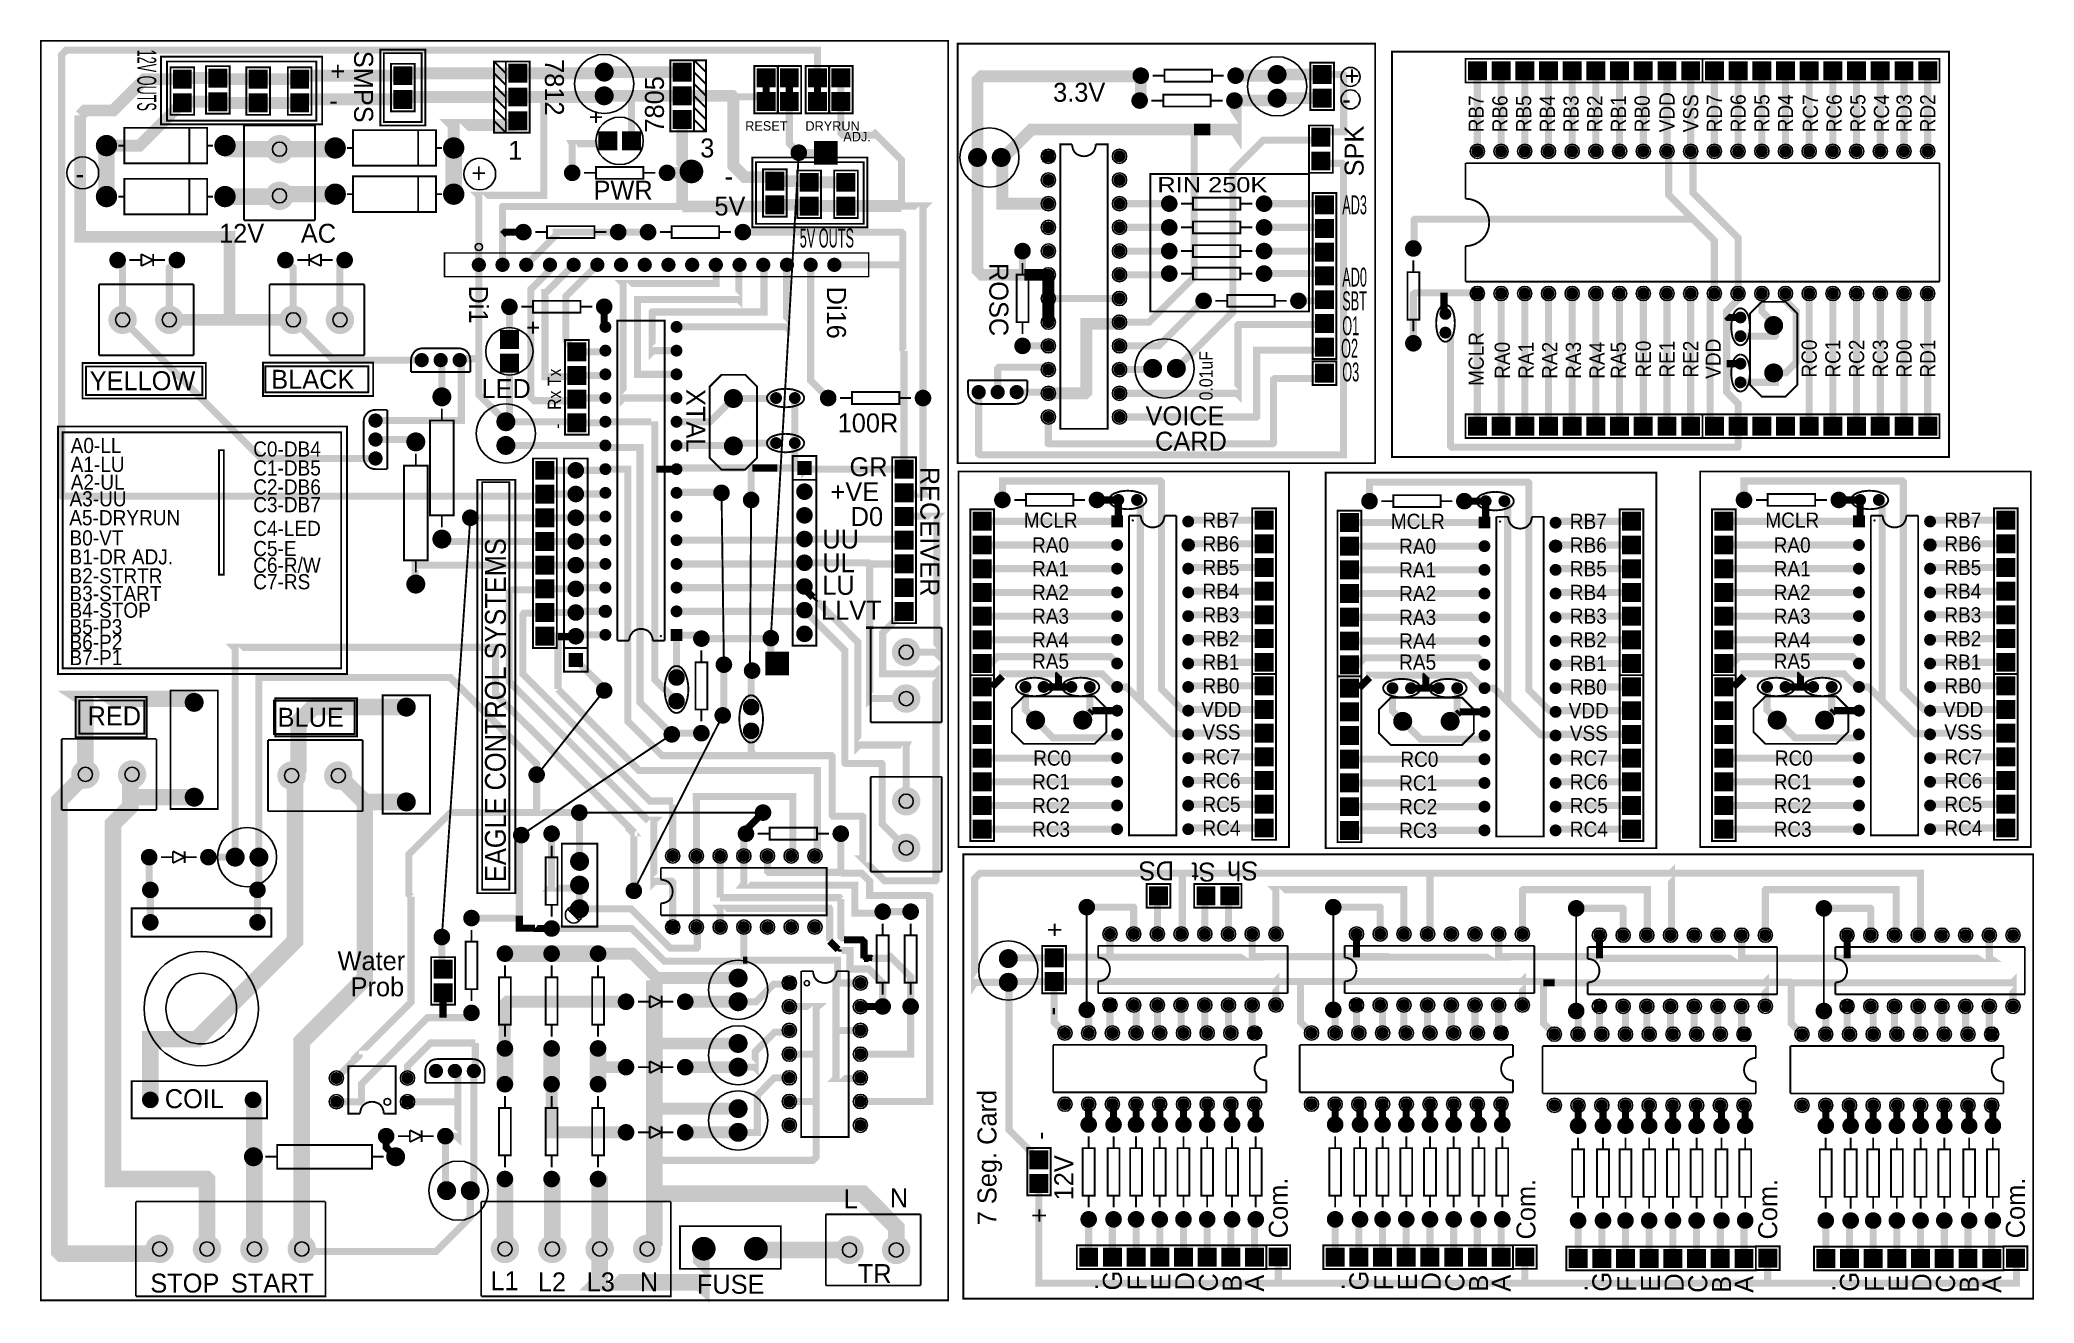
# Model space of a CAD drawing. Extents: x -4.21 to 4.21, y -2.67 to 2.66.
import ezdxf

# ---------------------------------------------------------------- set-up
doc = ezdxf.new("R2010")
doc.units = 0
doc.layers.get('0').update_dxf_attribs({"linetype": 'CONTINUOUS'})

msp = doc.modelspace()

# ---------------------------------------------------------------- texts
at = {"layer": '12632256'}
for s, height, rotation, width, p in [('12V OUTS', 0.08, -90, 0.5, (-3.796, 2.62)), ('RB7', 0.064, 90, 0.9375, (1.885, 2.271)), ('RB6', 0.064, 90, 0.9375, (1.985, 2.271)), ('RB5', 0.064, 90, 0.9375, (2.085, 2.271)), ('RB4', 0.064, 90, 0.9375, (2.185, 2.271)), ('RB3', 0.064, 90, 0.9375, (2.285, 2.271)), ('RB2', 0.064, 90, 0.9375, (2.385, 2.271)), ('RB1', 0.064, 90, 0.9375, (2.485, 2.271)), ('RB0', 0.064, 90, 0.9375, (2.585, 2.271)), ('VDD', 0.064, 90, 0.9375, (2.69, 2.271)), ('VSS', 0.064, 90, 0.9375, (2.79, 2.271)), ('RD7', 0.064, 90, 0.9375, (2.89, 2.271)), ('RD6', 0.064, 90, 0.9375, (2.99, 2.271)), ('RD5', 0.064, 90, 0.9375, (3.09, 2.271)), ('RD4', 0.064, 90, 0.9375, (3.19, 2.271)), ('RC7', 0.064, 90, 0.9375, (3.295, 2.271)), ('RC6', 0.064, 90, 0.9375, (3.395, 2.271)), ('RC5', 0.064, 90, 0.9375, (3.495, 2.271)), ('RC4', 0.064, 90, 0.9375, (3.595, 2.271)), ('RD3', 0.064, 90, 0.9375, (3.69, 2.271)), ('RD2', 0.064, 90, 0.9375, (3.79, 2.271)), ('MCLR', 0.064, 90, 0.9375, (1.885, 1.201)), ('RA0', 0.064, 90, 0.9375, (1.995, 1.231)), ('RA1', 0.064, 90, 0.9375, (2.095, 1.231)), ('RA2', 0.064, 90, 0.9375, (2.195, 1.231)), ('RA3', 0.064, 90, 0.9375, (2.295, 1.231)), ('RA4', 0.064, 90, 0.9375, (2.395, 1.231)), ('RA5', 0.064, 90, 0.9375, (2.485, 1.231)), ('RE0', 0.064, 90, 0.9375, (2.59, 1.236)), ('RE1', 0.064, 90, 0.9375, (2.69, 1.236)), ('RE2', 0.064, 90, 0.9375, (2.79, 1.236)), ('VDD', 0.064, 90, 0.9375, (2.885, 1.231)), ('RC0', 0.064, 90, 0.9375, (3.29, 1.236)), ('RC1', 0.064, 90, 0.9375, (3.39, 1.236)), ('RC2', 0.064, 90, 0.9375, (3.49, 1.236)), ('RC3', 0.064, 90, 0.9375, (3.59, 1.236)), ('RD0', 0.064, 90, 0.9375, (3.69, 1.236)), ('RD1', 0.064, 90, 0.9375, (3.79, 1.236)), ('Tx', 0.056, 90, 0.892857, (-2.008, 1.2)), ('0.01uF', 0.056, 90, 0.892857, (0.741, 1.14)), ('Rx', 0.056, 90, 0.892857, (-2.008, 1.1)), ('-', 0.056, 90, 0.892857, (-1.998, 1.02)), ('EAGLE CONTROL SYSTEMS', 0.088, 90, 0.909091, (-2.241, -0.892))]:
    msp.add_text(s, height=height, rotation=rotation, dxfattribs=dict(at, width=width)).set_placement(p)
for s, rotation, p in [('SMPS', -90, (-2.881, 2.615)), ('7812', -90, (-2.076, 2.58)), ('7805', 90, (-1.574, 2.27)), ('SPK', 90, (1.378, 2.085)), ('ROSC', -90, (-0.201, 1.72)), ('Di1', -90, (-2.396, 1.625)), ('Di16', -90, (-0.886, 1.62)), ('XTAL', -90, (-1.48, 1.188)), ('RECEIVER', -90, (-0.492, 0.86)), ('DS', 180, (0.578, -0.805)), ('St', 180, (0.753, -0.81)), ('Sh', 180, (0.933, -0.805)), ('+', 90, (0.113, -1.125)), ('-', 90, (0.102, -1.455)), ('7 Seg. Card', 90, (-0.171, -2.34)), ('-', 90, (0.052, -1.98)), ('12V', 90, (0.153, -2.235)), ('Com.', 90, (1.058, -2.395)), ('Com.', 90, (2.103, -2.4)), ('Com.', 90, (3.123, -2.4)), ('Com.', 90, (4.168, -2.395)), ('+', 90, (0.048, -2.33)), ('.', 90, (0.258, -2.615)), ('G', 90, (0.358, -2.615)), ('F', 90, (0.463, -2.615)), ('E', 90, (0.563, -2.615)), ('D', 90, (0.663, -2.615)), ('C', 90, (0.763, -2.62)), ('B', 90, (0.863, -2.62)), ('A', 90, (0.958, -2.62)), ('.', 90, (1.298, -2.615)), ('G', 90, (1.398, -2.615)), ('F', 90, (1.503, -2.615)), ('E', 90, (1.603, -2.615)), ('D', 90, (1.703, -2.615)), ('C', 90, (1.803, -2.62)), ('B', 90, (1.903, -2.62)), ('A', 90, (1.998, -2.62)), ('.', 90, (2.323, -2.62)), ('G', 90, (2.423, -2.62)), ('F', 90, (2.528, -2.62)), ('E', 90, (2.628, -2.62)), ('D', 90, (2.728, -2.62)), ('C', 90, (2.828, -2.625)), ('B', 90, (2.928, -2.625)), ('A', 90, (3.023, -2.625)), ('.', 90, (3.368, -2.62)), ('G', 90, (3.468, -2.62)), ('F', 90, (3.573, -2.62)), ('E', 90, (3.673, -2.62)), ('D', 90, (3.773, -2.62)), ('C', 90, (3.873, -2.625)), ('B', 90, (3.973, -2.625)), ('A', 90, (4.068, -2.625))]:
    msp.add_text(s, height=0.08, rotation=rotation, dxfattribs=at).set_placement(p)
for s, height, p in [('+', 0.08, (-2.981, 2.49)), ('+', 0.08, (1.298, 2.47)), ('3.3V', 0.08, (0.068, 2.4)), ('-', 0.08, (-2.986, 2.365)), ('-', 0.08, (1.288, 2.37)), ('RESET', 0.04, (-1.231, 2.278)), ('DRYRUN', 0.04, (-0.977, 2.278)), ('ADJ.', 0.04, (-0.817, 2.233)), ('1', 0.08, (-2.231, 2.155)), ('3', 0.08, (-1.421, 2.165)), ('+', 0.08, (-2.386, 2.06)), ('-', 0.08, (-4.056, 2.055)), ('PWR', 0.08, (-1.871, 1.987)), ('-', 0.08, (-1.318, 2.045)), ('5V', 0.08, (-1.361, 1.92)), ('12V', 0.08, (-3.451, 1.805)), ('AC', 0.08, (-3.106, 1.805)), ('YELLOW', 0.08, (-3.997, 1.183)), ('BLACK', 0.08, (-3.231, 1.189)), ('LED', 0.08, (-2.344, 1.15)), ('VOICE', 0.08, (0.458, 1.035)), ('100R', 0.08, (-0.841, 1.005)), ('CARD', 0.08, (0.498, 0.928)), ('GR', 0.08, (-0.791, 0.82)), ('+VE', 0.08, (-0.871, 0.715)), ('D0', 0.08, (-0.786, 0.61)), ('UU', 0.08, (-0.906, 0.515)), ('UL', 0.08, (-0.906, 0.415)), ('LU', 0.08, (-0.906, 0.32)), ('LLVT', 0.08, (-0.911, 0.215)), ('RED', 0.08, (-4.006, -0.231)), ('BLUE', 0.08, (-3.204, -0.237)), ('Water', 0.08, (-2.951, -1.264)), ('Prob', 0.08, (-2.896, -1.374)), ('COIL', 0.08, (-3.68, -1.846)), ('N', 0.08, (-0.621, -2.264)), ('L', 0.08, (-0.816, -2.269)), ('TR', 0.08, (-0.756, -2.584)), ('STOP', 0.08, (-3.741, -2.624)), ('START', 0.08, (-3.401, -2.624)), ('L1', 0.08, (-2.306, -2.614)), ('L2', 0.08, (-2.106, -2.619)), ('L3', 0.08, (-1.9, -2.619)), ('N', 0.08, (-1.676, -2.619)), ('FUSE', 0.08, (-1.435, -2.629))]:
    msp.add_text(s, height=height, dxfattribs=at).set_placement(p)
for s, height, width, p in [('RIN 250K', 0.064, 1.25, (0.508, 2.018)), ('AD3', 0.08, 0.5, (1.288, 1.925)), ('5V OUTS', 0.08, 0.5, (-1.001, 1.785)), ('AD0', 0.08, 0.5, (1.288, 1.62)), ('SBT', 0.08, 0.5, (1.288, 1.52)), ('O1', 0.08, 0.5, (1.288, 1.415)), ('O2', 0.08, 0.5, (1.283, 1.32)), ('O3', 0.08, 0.5, (1.288, 1.22)), ('A0-LL', 0.064, 0.9375, (-4.077, 0.918)), ('C0-DB4', 0.064, 0.9375, (-3.307, 0.903)), ('A1-LU', 0.064, 0.9375, (-4.077, 0.838)), ('C1-DB5', 0.064, 0.9375, (-3.307, 0.823)), ('A3-UU', 0.064, 0.9375, (-4.082, 0.693)), ('A2-UL', 0.064, 0.9375, (-4.077, 0.763)), ('C2-DB6', 0.064, 0.9375, (-3.307, 0.743)), ('A5-DRYRUN', 0.064, 0.9375, (-4.083, 0.613)), ('C3-DB7', 0.064, 0.9375, (-3.307, 0.668)), ('B0-VT', 0.064, 0.9375, (-4.082, 0.528)), ('C4-LED', 0.064, 0.9375, (-3.307, 0.568)), ('MCLR', 0.064, 0.9375, (-0.056, 0.603)), ('RB7', 0.064, 0.9375, (0.698, 0.603)), ('MCLR', 0.064, 0.9375, (1.493, 0.598)), ('RB7', 0.064, 0.9375, (2.248, 0.598)), ('MCLR', 0.064, 0.9375, (3.073, 0.603)), ('RB7', 0.064, 0.9375, (3.828, 0.603)), ('B1-DR ADJ.', 0.064, 0.9375, (-4.082, 0.448)), ('C5-E', 0.064, 0.9375, (-3.307, 0.483)), ('RA0', 0.064, 0.9375, (-0.021, 0.498)), ('RB6', 0.064, 0.9375, (0.698, 0.503)), ('RA0', 0.064, 0.9375, (1.528, 0.493)), ('RB6', 0.064, 0.9375, (2.248, 0.498)), ('RA0', 0.064, 0.9375, (3.108, 0.498)), ('RB6', 0.064, 0.9375, (3.828, 0.503)), ('B2-STRTR', 0.064, 0.9375, (-4.082, 0.368)), ('C6-R/W', 0.064, 0.9375, (-3.307, 0.413)), ('RA1', 0.064, 0.9375, (-0.021, 0.398)), ('RB5', 0.064, 0.9375, (0.698, 0.403)), ('RA1', 0.064, 0.9375, (1.528, 0.393)), ('RB5', 0.064, 0.9375, (2.248, 0.398)), ('RA1', 0.064, 0.9375, (3.108, 0.398)), ('RB5', 0.064, 0.9375, (3.828, 0.403)), ('B3-START', 0.064, 0.9375, (-4.082, 0.293)), ('C7-RS', 0.064, 0.9375, (-3.307, 0.343)), ('RA2', 0.064, 0.9375, (-0.021, 0.298)), ('RB4', 0.064, 0.9375, (0.698, 0.303)), ('RA2', 0.064, 0.9375, (1.528, 0.293)), ('RB4', 0.064, 0.9375, (2.248, 0.298)), ('RA2', 0.064, 0.9375, (3.108, 0.298)), ('RB4', 0.064, 0.9375, (3.828, 0.303)), ('B4-STOP', 0.064, 0.9375, (-4.082, 0.223)), ('RA3', 0.064, 0.9375, (-0.021, 0.198)), ('RB3', 0.064, 0.9375, (0.698, 0.203)), ('RA3', 0.064, 0.9375, (1.528, 0.193)), ('RB3', 0.064, 0.9375, (2.248, 0.198)), ('RA3', 0.064, 0.9375, (3.108, 0.198)), ('RB3', 0.064, 0.9375, (3.828, 0.203)), ('B5-P3', 0.064, 0.9375, (-4.082, 0.153)), ('B6-P2', 0.064, 0.9375, (-4.082, 0.088)), ('B7-P1', 0.064, 0.9375, (-4.082, 0.023)), ('RA4', 0.064, 0.9375, (-0.021, 0.098)), ('RB2', 0.064, 0.9375, (0.698, 0.103)), ('RA4', 0.064, 0.9375, (1.528, 0.093)), ('RB2', 0.064, 0.9375, (2.248, 0.098)), ('RA4', 0.064, 0.9375, (3.108, 0.098)), ('RB2', 0.064, 0.9375, (3.828, 0.103)), ('RA5', 0.064, 0.9375, (-0.021, 0.008)), ('RB1', 0.064, 0.9375, (0.698, 0.004)), ('RA5', 0.064, 0.9375, (1.528, 0.004)), ('RB1', 0.064, 0.9375, (2.248, -0.001)), ('RA5', 0.064, 0.9375, (3.108, 0.008)), ('RB1', 0.064, 0.9375, (3.828, 0.004)), ('RB0', 0.064, 0.9375, (0.698, -0.096)), ('RB0', 0.064, 0.9375, (2.248, -0.101)), ('RB0', 0.064, 0.9375, (3.828, -0.096)), ('VDD', 0.064, 0.9375, (0.693, -0.196)), ('VDD', 0.064, 0.9375, (2.243, -0.201)), ('VDD', 0.064, 0.9375, (3.823, -0.196)), ('VSS', 0.064, 0.9375, (0.698, -0.291)), ('VSS', 0.064, 0.9375, (2.248, -0.296)), ('VSS', 0.064, 0.9375, (3.828, -0.291)), ('RC0', 0.064, 0.9375, (-0.016, -0.401)), ('RC7', 0.064, 0.9375, (0.698, -0.396)), ('RC7', 0.064, 0.9375, (2.248, -0.401)), ('RC0', 0.064, 0.9375, (3.113, -0.401)), ('RC7', 0.064, 0.9375, (3.828, -0.396)), ('RC0', 0.064, 0.9375, (1.533, -0.406)), ('RC1', 0.064, 0.9375, (-0.021, -0.501)), ('RC6', 0.064, 0.9375, (0.698, -0.496)), ('RC1', 0.064, 0.9375, (1.528, -0.506)), ('RC6', 0.064, 0.9375, (2.248, -0.501)), ('RC1', 0.064, 0.9375, (3.108, -0.501)), ('RC6', 0.064, 0.9375, (3.828, -0.496)), ('RC2', 0.064, 0.9375, (-0.021, -0.601)), ('RC5', 0.064, 0.9375, (0.698, -0.596)), ('RC2', 0.064, 0.9375, (1.528, -0.606)), ('RC5', 0.064, 0.9375, (2.248, -0.601)), ('RC2', 0.064, 0.9375, (3.108, -0.601)), ('RC5', 0.064, 0.9375, (3.828, -0.596)), ('RC3', 0.064, 0.9375, (-0.021, -0.701)), ('RC4', 0.064, 0.9375, (0.698, -0.696)), ('RC3', 0.064, 0.9375, (1.528, -0.706)), ('RC4', 0.064, 0.9375, (2.248, -0.701)), ('RC3', 0.064, 0.9375, (3.108, -0.701)), ('RC4', 0.064, 0.9375, (3.828, -0.696))]:
    msp.add_text(s, height=height, dxfattribs=dict(at, width=width)).set_placement(p)

# ---------------------------------------------------------------- blocks, each defined once
blk = doc.blocks.new('EPAD')
at = {"const_width": 0.5}
blk.add_lwpolyline([(-0.25, 0, 1), (0.25, 0, 1)], format="xyb", close=True, dxfattribs=at)
blk = doc.blocks.new('RPAD')
blk.add_trace([(-0.5, -0.5), (-0.5, 0.5), (0.5, -0.5), (0.5, 0.5)])

# ---------------------------------------------------------------- linework, layer by layer
for points, const_width in [([(-4.203, -2.657), (-0.375, -2.657), (-0.375, 2.657), (-4.203, 2.657), (-4.203, -2.657)], 0.008), ([(-0.926, 2.501), (-0.926, 2.618), (-4.096, 2.618), (-4.115, 2.598), (-4.115, 0.739), (-4.113, 0.736), (-2.371, 0.736)], 0.03), ([(-2.771, 2.3), (-2.581, 2.3), (-2.581, 2.62), (-2.771, 2.62), (-2.771, 2.3)], 0.008), ([(-2.756, 2.315), (-2.596, 2.315), (-2.596, 2.605), (-2.756, 2.605), (-2.756, 2.315)], 0.008), ([(-0.335, 0.875), (1.427, 0.875), (1.427, 2.645), (-0.335, 2.645), (-0.335, 0.875)], 0.008), ([(1.498, 0.901), (3.848, 0.901), (3.848, 2.611), (1.498, 2.611), (1.498, 0.901)], 0.008), ([(-2.676, 2.51), (-3.096, 2.51), (-3.111, 2.495), (-3.286, 2.495), (-3.451, 2.495), (-3.456, 2.5), (-3.601, 2.5), (-3.606, 2.495), (-3.766, 2.495), (-3.898, 2.363), (-4.016, 2.363), (-4.037, 2.342)], 0.05), ([(-3.696, 2.305), (-3.016, 2.305), (-3.016, 2.59), (-3.696, 2.59), (-3.696, 2.305)], 0.008), ([(-3.671, 2.32), (-3.041, 2.32), (-3.041, 2.57), (-3.671, 2.57), (-3.671, 2.32)], 0.008), ([(-3.656, 2.345), (-3.556, 2.345), (-3.556, 2.545), (-3.656, 2.545), (-3.656, 2.345)], 0.008), ([(-3.506, 2.35), (-3.406, 2.35), (-3.406, 2.55), (-3.506, 2.55), (-3.506, 2.35)], 0.008), ([(-3.336, 2.345), (-3.236, 2.345), (-3.236, 2.545), (-3.336, 2.545), (-3.336, 2.345)], 0.008), ([(-3.161, 2.345), (-3.061, 2.345), (-3.061, 2.545), (-3.161, 2.545), (-3.161, 2.345)], 0.008), ([(-2.726, 2.36), (-2.626, 2.36), (-2.626, 2.56), (-2.726, 2.56), (-2.726, 2.36)], 0.008), ([(-2.191, 2.52), (-2.666, 2.52), (-2.676, 2.51)], 0.05), ([(-2.241, 2.27), (-2.141, 2.27), (-2.141, 2.57), (-2.241, 2.57), (-2.241, 2.27), (-2.291, 2.27), (-2.291, 2.57), (-2.241, 2.57)], 0.008), ([(-2.241, 2.52), (-2.291, 2.57)], 0.008), ([(-2.191, 2.52), (-2.173, 2.52)], 0.03), ([(-2.173, 2.52), (-1.831, 2.52), (-1.826, 2.525)], 0.05), ([(-1.826, 2.525), (-1.497, 2.525)], 0.05), ([(-1.547, 2.275), (-1.447, 2.275), (-1.447, 2.575), (-1.547, 2.575), (-1.547, 2.275)], 0.008), ([(-1.447, 2.575), (-1.397, 2.575), (-1.397, 2.275), (-1.447, 2.275)], 0.008), ([(-1.447, 2.575), (-1.397, 2.525)], 0.008), ([(-1.447, 2.525), (-1.397, 2.475)], 0.008), ([(-1.193, 2.351), (-1.093, 2.351), (-1.093, 2.551), (-1.193, 2.551), (-1.193, 2.351)], 0.008), ([(-1.095, 2.351), (-0.995, 2.351), (-0.995, 2.551), (-1.095, 2.551), (-1.095, 2.351)], 0.008), ([(-0.976, 2.351), (-0.876, 2.351), (-0.876, 2.551), (-0.976, 2.551), (-0.976, 2.351)], 0.008), ([(-0.878, 2.351), (-0.778, 2.351), (-0.778, 2.551), (-0.878, 2.551), (-0.878, 2.351)], 0.008), ([(0.438, 2.51), (0.436, 2.507), (-0.234, 2.507), (-0.251, 2.49), (-0.251, 2.165)], 0.05), ([(0.433, 2.405), (0.438, 2.41), (0.438, 2.51)], 0.05), ([(0.538, 2.485), (0.738, 2.485), (0.738, 2.535), (0.538, 2.535), (0.538, 2.485)], 0.008), ([(1.013, 2.515), (1.008, 2.51), (0.838, 2.51)], 0.05), ([(1.203, 2.515), (1.013, 2.515)], 0.05), ([(1.153, 2.365), (1.253, 2.365), (1.253, 2.565), (1.153, 2.565), (1.153, 2.365)], 0.008), ([(1.198, 2.25), (1.222, 2.273), (1.294, 2.273), (1.294, 2.514), (1.293, 2.515), (1.203, 2.515)], 0.03), ([(1.808, 2.481), (2.808, 2.481), (2.808, 2.581), (1.808, 2.581), (1.808, 2.481)], 0.008), ([(1.858, 2.191), (1.858, 2.531)], 0.03), ([(1.958, 2.191), (1.958, 2.531)], 0.03), ([(2.058, 2.191), (2.058, 2.531)], 0.03), ([(2.158, 2.191), (2.158, 2.531)], 0.03), ([(2.258, 2.191), (2.258, 2.531)], 0.03), ([(2.358, 2.191), (2.358, 2.531)], 0.03), ([(2.458, 2.191), (2.458, 2.531)], 0.03), ([(2.558, 2.191), (2.558, 2.531)], 0.03), ([(2.658, 2.191), (2.658, 2.531)], 0.03), ([(2.758, 2.191), (2.758, 2.531)], 0.03), ([(2.808, 2.481), (3.808, 2.481), (3.808, 2.581), (2.808, 2.581), (2.808, 2.481)], 0.008), ([(2.858, 2.191), (2.858, 2.531)], 0.03), ([(2.958, 2.191), (2.958, 2.531)], 0.03), ([(3.058, 2.191), (3.058, 2.531)], 0.03), ([(3.158, 2.191), (3.158, 2.531)], 0.03), ([(3.258, 2.191), (3.258, 2.531)], 0.03), ([(3.358, 2.191), (3.358, 2.531)], 0.03), ([(3.458, 2.191), (3.458, 2.531)], 0.03), ([(3.558, 2.191), (3.558, 2.531)], 0.03), ([(3.658, 2.191), (3.658, 2.531)], 0.03), ([(3.758, 2.191), (3.758, 2.531)], 0.03), ([(-2.191, 2.42), (-2.666, 2.42), (-2.676, 2.41)], 0.05), ([(-2.241, 2.47), (-2.291, 2.52)], 0.008), ([(-2.241, 2.42), (-2.291, 2.47)], 0.008), ([(-2.191, 2.42), (-2.074, 2.42), (-1.831, 2.42), (-1.826, 2.425)], 0.05), ([(-2.191, 2.421), (-2.191, 2.42)], 0.05), ([(-1.826, 2.425), (-1.719, 2.425)], 0.05), ([(-1.719, 2.425), (-1.497, 2.425)], 0.05), ([(-1.497, 2.425), (-1.285, 2.425), (-1.281, 2.421)], 0.05), ([(-1.447, 2.475), (-1.397, 2.425)], 0.008), ([(-1.281, 2.421), (-1.281, 2.13), (-1.233, 2.082), (-1.122, 2.082), (-1.106, 2.065), (-0.966, 2.065), (-0.961, 2.06), (-0.806, 2.06)], 0.05), ([(-1.143, 2.501), (-1.143, 2.401)], 0.03), ([(-1.045, 2.501), (-1.045, 2.401)], 0.03), ([(-0.926, 2.501), (-0.926, 2.401)], 0.03), ([(-0.828, 2.501), (-0.828, 2.401), (-0.828, 2.269), (-0.818, 2.259), (-0.688, 2.259), (-0.683, 2.265), (-0.572, 2.154), (-0.572, 1.96)], 0.03), ([(0.538, 2.51), (0.488, 2.51)], 0.008), ([(0.788, 2.51), (0.738, 2.51)], 0.008), ([(-4.037, 2.342), (-4.037, 1.83), (-3.407, 1.83), (-3.407, 1.48)], 0.05), ([(-2.676, 2.41), (-3.096, 2.41), (-3.111, 2.395), (-3.286, 2.395), (-3.451, 2.395), (-3.456, 2.4), (-3.601, 2.4), (-3.606, 2.395), (-3.786, 2.215), (-3.926, 2.215)], 0.05), ([(-2.355, 1.712), (-2.355, 2.004), (-2.356, 2.005), (-2.081, 2.005), (-2.081, 2.413), (-2.074, 2.42)], 0.03), ([(-2.241, 2.37), (-2.291, 2.42)], 0.008), ([(-2.241, 2.32), (-2.291, 2.37)], 0.008), ([(-1.861, 2.36), (-1.861, 2.31)], 0.008), ([(-1.711, 2.235), (-1.711, 2.416), (-1.719, 2.425)], 0.03), ([(-1.447, 2.425), (-1.397, 2.375)], 0.008), ([(-1.447, 2.375), (-1.397, 2.325)], 0.008), ([(-1.281, 2.421), (-1.163, 2.421), (-1.143, 2.401)], 0.03), ([(-1.045, 2.401), (-1.045, 2.224), (-1.005, 2.185)], 0.03), ([(0.533, 2.405), (0.483, 2.405)], 0.008), ([(0.533, 2.38), (0.733, 2.38), (0.733, 2.43), (0.533, 2.43), (0.533, 2.38)], 0.008), ([(0.833, 2.405), (0.838, 2.4), (0.838, 2.28), (0.836, 2.283), (0.731, 2.283)], 0.05), ([(0.783, 2.405), (0.733, 2.405)], 0.008), ([(1.203, 2.415), (1.013, 2.415), (1.003, 2.405), (0.833, 2.405)], 0.05), ([(-3.851, 2.14), (-3.501, 2.14), (-3.501, 2.29), (-3.851, 2.29), (-3.851, 2.14)], 0.008), ([(-3.576, 2.29), (-3.576, 2.14)], 0.008), ([(-3.346, 2.3), (-3.046, 2.3)], 0.008), ([(-3.346, 2.3), (-3.346, 1.9)], 0.008), ([(-3.046, 2.3), (-3.046, 1.9)], 0.008), ([(-2.886, 2.13), (-2.536, 2.13), (-2.536, 2.28), (-2.886, 2.28), (-2.886, 2.13)], 0.008), ([(-2.611, 2.28), (-2.611, 2.13)], 0.008), ([(-2.461, 2.205), (-2.461, 2.301), (-2.462, 2.302), (-2.208, 2.302), (-2.191, 2.32)], 0.05), ([(-2.241, 2.27), (-2.291, 2.32)], 0.008), ([(-1.886, 2.335), (-1.836, 2.335)], 0.008), ([(-1.497, 2.325), (-1.497, 2.145), (-1.458, 2.106)], 0.05), ([(-1.447, 2.325), (-1.397, 2.275)], 0.008), ([(-0.146, 2.16), (-0.023, 2.283), (0.663, 2.283)], 0.05), ([(0.663, 2.283), (0.663, 1.66), (0.473, 1.47), (0.348, 1.47)], 0.03), ([(0.677, 2.283), (0.663, 2.283)], 0.05), ([(0.731, 2.283), (0.677, 2.283)], 0.05), ([(1.148, 2.1), (1.248, 2.1), (1.248, 2.3), (1.148, 2.3), (1.148, 2.1)], 0.008), ([(-3.926, 2.215), (-3.926, 2)], 0.07), ([(-3.876, 2.215), (-3.851, 2.215)], 0.008), ([(-3.476, 2.215), (-3.501, 2.215)], 0.008), ([(-3.196, 2.2), (-3.411, 2.2), (-3.426, 2.215)], 0.07), ([(-3.196, 2.2), (-2.966, 2.2), (-2.961, 2.205)], 0.07), ([(-2.911, 2.205), (-2.886, 2.205)], 0.008), ([(-2.511, 2.205), (-2.536, 2.205)], 0.008), ([(-2.461, 2.205), (-2.461, 2.01)], 0.07), ([(-1.961, 2.1), (-1.961, 2.221), (-1.962, 2.223), (-1.823, 2.223), (-1.811, 2.235)], 0.03), ([(-1.005, 2.185), (-1.123, 0.137)], 0.008), ([(-1.005, 2.185), (-0.891, 2.185), (-0.891, 2.185)], 0.03), ([(-0.234, 1.672), (-0.251, 1.689), (-0.251, 2.165)], 0.05), ([(-0.151, 2.165), (-0.146, 2.16)], 0.05), ([(0.248, 2.22), (0.298, 2.22), (0.298, 1.02), (0.098, 1.02), (0.098, 2.22), (0.148, 2.22)], 0.008), ([(0.198, 2.17), (0.188, 2.171), (0.178, 2.174), (0.169, 2.178), (0.162, 2.184), (0.156, 2.191), (0.152, 2.2), (0.149, 2.21), (0.148, 2.22)], 0.008), ([(0.198, 2.17), (0.208, 2.171), (0.218, 2.174), (0.226, 2.178), (0.234, 2.184), (0.24, 2.191), (0.244, 2.2), (0.247, 2.21), (0.248, 2.22)], 0.008), ([(1.198, 2.25), (1.187, 2.238), (0.955, 2.238), (0.826, 2.109), (0.826, 1.512), (0.588, 1.275)], 0.03), ([(2.858, 1.591), (2.858, 1.814), (2.767, 1.905), (2.665, 2.008), (2.665, 2.185), (2.658, 2.191)], 0.03), ([(2.958, 1.591), (2.958, 1.826), (2.768, 2.016), (2.768, 2.181), (2.758, 2.191)], 0.03), ([(-1.911, 2.1), (-1.861, 2.1)], 0.008), ([(-1.861, 2.075), (-1.661, 2.075), (-1.661, 2.125), (-1.861, 2.125), (-1.861, 2.075)], 0.008), ([(-1.661, 2.1), (-1.611, 2.1)], 0.008), ([(-1.561, 2.1), (-1.505, 2.1), (-1.464, 2.1), (-1.458, 2.106)], 0.05), ([(-1.497, 1.958), (-1.497, 2.092), (-1.505, 2.1)], 0.05), ([(-1.201, 1.87), (-0.716, 1.87), (-0.716, 2.165), (-1.201, 2.165), (-1.201, 1.87)], 0.008), ([(-1.186, 1.885), (-0.731, 1.885), (-0.731, 2.145), (-1.186, 2.145), (-1.186, 1.885)], 0.008), ([(-1.156, 1.915), (-1.056, 1.915), (-1.056, 2.115), (-1.156, 2.115), (-1.156, 1.915)], 0.008), ([(-1.011, 1.91), (-0.911, 1.91), (-0.911, 2.11), (-1.011, 2.11), (-1.011, 1.91)], 0.008), ([(-0.856, 1.91), (-0.756, 1.91), (-0.756, 2.11), (-0.856, 2.11), (-0.856, 1.91)], 0.008), ([(1.198, 2.15), (1.208, 2.14), (1.288, 2.14), (1.293, 2.135), (1.293, 0.91), (-0.241, 0.91), (-0.246, 0.915), (-0.246, 1.175)], 0.03), ([(-0.146, 2.16), (-0.146, 1.97), (0.048, 1.97)], 0.05), ([(1.808, 1.991), (1.808, 2.141)], 0.008), ([(1.808, 2.141), (3.808, 2.141)], 0.008), ([(3.808, 2.141), (3.808, 1.641)], 0.008), ([(-3.851, 1.925), (-3.501, 1.925), (-3.501, 2.075), (-3.851, 2.075), (-3.851, 1.925)], 0.008), ([(-3.576, 2.075), (-3.576, 1.925)], 0.008), ([(-3.426, 2), (-3.199, 2), (-3.196, 2.003)], 0.07), ([(-2.961, 2.01), (-3.189, 2.01), (-3.196, 2.003)], 0.07), ([(-2.886, 1.935), (-2.536, 1.935), (-2.536, 2.085), (-2.886, 2.085), (-2.886, 1.935)], 0.008), ([(-2.611, 2.085), (-2.611, 1.935)], 0.008), ([(0.478, 1.515), (1.148, 1.515), (1.148, 2.095), (0.478, 2.095), (0.478, 1.515)], 0.008), ([(-3.876, 2), (-3.851, 2)], 0.008), ([(-3.476, 2), (-3.501, 2)], 0.008), ([(-2.911, 2.01), (-2.886, 2.01)], 0.008), ([(-2.511, 2.01), (-2.536, 2.01)], 0.008), ([(-2.255, 1.853), (-2.255, 1.957), (-2.254, 1.958), (-1.497, 1.958)], 0.03), ([(-1.497, 1.958), (-1.113, 1.958), (-1.106, 1.965), (-0.966, 1.965), (-0.961, 1.96), (-0.806, 1.96), (-0.572, 1.96)], 0.05), ([(-0.481, 1.15), (-0.481, 1.955), (-0.476, 1.96), (-0.572, 1.96)], 0.03), ([(0.558, 1.97), (0.348, 1.97)], 0.03), ([(0.608, 1.97), (0.658, 1.97)], 0.008), ([(0.658, 1.945), (0.858, 1.945), (0.858, 1.995), (0.658, 1.995), (0.658, 1.945)], 0.008), ([(0.858, 1.97), (0.908, 1.97)], 0.008), ([(1.213, 1.965), (1.208, 1.97), (0.958, 1.97)], 0.03), ([(1.163, 1.315), (1.263, 1.315), (1.263, 2.015), (1.163, 2.015), (1.163, 1.315)], 0.008), ([(1.908, 1.891), (1.906, 1.911), (1.9, 1.93), (1.891, 1.947), (1.879, 1.962), (1.864, 1.974), (1.847, 1.983), (1.828, 1.989), (1.808, 1.991)], 0.008), ([(-3.046, 1.9), (-3.346, 1.9)], 0.008), ([(-2.255, 1.712), (-2.255, 1.84), (-2.255, 1.84), (-2.255, 1.853)], 0.03), ([(-2.167, 1.85), (-2.244, 1.85), (-2.255, 1.84)], 0.03), ([(-2.155, 1.712), (-2.029, 1.838), (-2.029, 1.85), (-1.767, 1.85)], 0.03), ([(-2.067, 1.85), (-2.117, 1.85)], 0.008), ([(-2.067, 1.825), (-1.867, 1.825), (-1.867, 1.875), (-2.067, 1.875), (-2.067, 1.825)], 0.008), ([(-1.817, 1.85), (-1.867, 1.85)], 0.008), ([(-1.767, 1.85), (-1.641, 1.85), (-1.64, 1.85), (-1.622, 1.832)], 0.03), ([(-1.541, 1.85), (-1.591, 1.85)], 0.008), ([(-1.541, 1.825), (-1.341, 1.825), (-1.341, 1.875), (-1.541, 1.875), (-1.541, 1.825)], 0.008), ([(-1.291, 1.85), (-1.341, 1.85)], 0.008), ([(-1.241, 1.85), (-0.573, 1.85), (-0.566, 1.843), (-0.566, 1.703)], 0.03), ([(0.558, 1.87), (0.348, 1.87)], 0.03), ([(0.608, 1.87), (0.658, 1.87)], 0.008), ([(0.658, 1.845), (0.858, 1.845), (0.858, 1.895), (0.658, 1.895), (0.658, 1.845)], 0.008), ([(0.858, 1.87), (0.908, 1.87)], 0.008), ([(1.213, 1.865), (1.208, 1.87), (0.958, 1.87)], 0.03), ([(2.767, 1.905), (1.595, 1.905), (1.591, 1.902), (1.591, 1.784), (1.588, 1.781)], 0.03), ([(1.908, 1.891), (1.906, 1.87), (1.9, 1.851), (1.891, 1.834), (1.879, 1.82), (1.864, 1.808), (1.847, 1.799), (1.828, 1.793), (1.808, 1.791)], 0.008), ([(-0.053, 1.67), (-0.061, 1.677), (-0.061, 1.77)], 0.03), ([(0.558, 1.77), (0.348, 1.77)], 0.03), ([(0.608, 1.77), (0.658, 1.77)], 0.008), ([(0.658, 1.745), (0.858, 1.745), (0.858, 1.795), (0.658, 1.795), (0.658, 1.745)], 0.008), ([(0.858, 1.77), (0.908, 1.77)], 0.008), ([(1.213, 1.765), (1.208, 1.77), (0.958, 1.77)], 0.03), ([(1.808, 1.641), (1.808, 1.791)], 0.008), ([(-3.858, 1.48), (-3.858, 1.711), (-3.879, 1.732)], 0.03), ([(-3.829, 1.732), (-3.779, 1.732)], 0.008), ([(-3.779, 1.757), (-3.779, 1.707)], 0.008), ([(-3.779, 1.757), (-3.729, 1.732)], 0.008), ([(-3.779, 1.707), (-3.729, 1.732)], 0.008), ([(-3.729, 1.757), (-3.729, 1.707)], 0.008), ([(-3.729, 1.732), (-3.679, 1.732)], 0.008), ([(-3.661, 1.48), (-3.661, 1.7), (-3.629, 1.732)], 0.03), ([(-3.138, 1.48), (-3.138, 1.699), (-3.171, 1.732)], 0.03), ([(-3.071, 1.732), (-3.121, 1.732)], 0.008), ([(-3.021, 1.757), (-3.071, 1.732)], 0.008), ([(-3.071, 1.707), (-3.071, 1.757)], 0.008), ([(-3.021, 1.707), (-3.071, 1.732)], 0.008), ([(-3.021, 1.707), (-3.021, 1.757)], 0.008), ([(-2.971, 1.732), (-3.021, 1.732)], 0.008), ([(-2.941, 1.48), (-2.941, 1.711), (-2.921, 1.732)], 0.03), ([(-2.5, 1.662), (-0.71, 1.662), (-0.71, 1.762), (-2.5, 1.762), (-2.5, 1.662)], 0.006), ([(-2.355, 1.712), (-2.355, 1.319), (-2.358, 1.316), (-2.429, 1.316), (-2.436, 1.31)], 0.03), ([(-2.055, 1.712), (-2.055, 1.69), (-2.136, 1.608), (-2.136, 1.154), (-2.121, 1.139), (-1.947, 1.139), (-1.941, 1.145)], 0.03), ([(-1.955, 1.712), (-2.072, 1.595), (-2.076, 1.595), (-2.076, 1.24), (-1.946, 1.24), (-1.941, 1.245)], 0.03), ([(-1.855, 1.712), (-1.988, 1.579), (-1.988, 1.393), (-1.941, 1.345)], 0.03), ([(-1.521, 1.15), (-1.745, 1.15), (-1.746, 1.149), (-1.746, 1.632), (-1.747, 1.633), (-1.354, 1.633), (-1.354, 1.711), (-1.355, 1.712)], 0.03), ([(-1.521, 1.25), (-1.686, 1.25), (-1.686, 1.25), (-1.686, 1.566), (-1.259, 1.566), (-1.258, 1.565), (-1.258, 1.709), (-1.255, 1.712)], 0.03), ([(-1.521, 1.35), (-1.619, 1.35), (-1.624, 1.345), (-1.624, 1.512), (-1.623, 1.513), (-1.152, 1.513), (-1.152, 1.71), (-1.155, 1.712)], 0.03), ([(-1.521, 1.45), (-1.057, 1.45), (-1.056, 1.449), (-1.056, 1.711), (-1.055, 1.712)], 0.03), ([(-0.955, 1.712), (-0.955, 1.224), (-0.881, 1.15)], 0.03), ([(-0.855, 1.712), (-0.576, 1.712), (-0.566, 1.703)], 0.03), ([(-0.566, 1.703), (-0.566, 1.377), (-0.566, 1.356), (-0.561, 1.35)], 0.03), ([(-0.234, 1.672), (-0.232, 1.67), (-0.053, 1.67)], 0.05), ([(-0.053, 1.67), (0.048, 1.67)], 0.05), ([(-0.061, 1.67), (-0.061, 1.72)], 0.008), ([(0.048, 1.57), (0.048, 1.67)], 0.05), ([(0.558, 1.675), (0.553, 1.67), (0.348, 1.67)], 0.03), ([(0.658, 1.65), (0.858, 1.65), (0.858, 1.7), (0.658, 1.7), (0.658, 1.65)], 0.008), ([(1.213, 1.665), (1.203, 1.675), (0.958, 1.675)], 0.03), ([(1.563, 1.481), (1.613, 1.481), (1.613, 1.681), (1.563, 1.681), (1.563, 1.481)], 0.008), ([(1.588, 1.681), (1.588, 1.731)], 0.008), ([(-3.958, 1.33), (-3.958, 1.63)], 0.008), ([(-3.958, 1.63), (-3.558, 1.63)], 0.008), ([(-3.558, 1.63), (-3.558, 1.33)], 0.008), ([(-3.238, 1.33), (-3.238, 1.63)], 0.008), ([(-3.238, 1.63), (-2.838, 1.63)], 0.008), ([(-2.838, 1.63), (-2.838, 1.33)], 0.008), ([(-0.086, 1.47), (-0.036, 1.47), (-0.036, 1.67), (-0.086, 1.67), (-0.086, 1.47)], 0.008), ([(0.608, 1.675), (0.658, 1.675)], 0.008), ([(0.858, 1.675), (0.908, 1.675)], 0.008), ([(1.588, 1.381), (1.588, 1.588), (1.595, 1.594), (1.717, 1.594), (1.856, 1.594), (1.858, 1.591)], 0.03), ([(1.723, 1.505), (1.717, 1.511), (1.717, 1.594)], 0.03), ([(1.808, 1.641), (3.808, 1.641)], 0.008), ([(1.858, 1.031), (1.858, 1.591)], 0.03), ([(1.958, 1.031), (1.958, 1.591)], 0.03), ([(2.058, 1.031), (2.058, 1.591)], 0.03), ([(2.158, 1.031), (2.158, 1.591)], 0.03), ([(2.258, 1.031), (2.258, 1.591)], 0.03), ([(2.358, 1.031), (2.358, 1.591)], 0.03), ([(2.458, 1.031), (2.458, 1.591)], 0.03), ([(2.558, 1.031), (2.558, 1.591)], 0.03), ([(2.658, 1.031), (2.658, 1.591)], 0.03), ([(2.758, 1.031), (2.758, 1.591)], 0.03), ([(2.858, 1.591), (2.84, 1.573), (2.84, 1.05), (2.858, 1.031)], 0.03), ([(2.91, 1.295), (2.91, 1.496), (2.91, 1.517), (2.958, 1.566), (2.958, 1.591)], 0.03), ([(3.108, 1.456), (3.108, 1.466), (3.058, 1.516), (3.058, 1.591)], 0.03), ([(3.158, 1.591), (3.158, 1.561), (3.203, 1.516), (3.203, 1.301), (3.2, 1.297), (3.159, 1.256), (3.108, 1.256)], 0.03), ([(3.258, 1.031), (3.258, 1.591)], 0.03), ([(3.358, 1.031), (3.358, 1.591)], 0.03), ([(3.458, 1.031), (3.458, 1.591)], 0.03), ([(3.558, 1.031), (3.558, 1.591)], 0.03), ([(3.658, 1.031), (3.658, 1.591)], 0.03), ([(3.758, 1.031), (3.758, 1.591)], 0.03), ([(-2.226, 1.397), (-2.226, 1.535)], 0.03), ([(-2.176, 1.535), (-2.126, 1.535)], 0.008), ([(-2.126, 1.51), (-1.926, 1.51), (-1.926, 1.56), (-2.126, 1.56), (-2.126, 1.51)], 0.008), ([(-1.926, 1.535), (-1.876, 1.535)], 0.008), ([(-1.826, 1.535), (-1.826, 1.455), (-1.821, 1.45)], 0.03), ([(0.048, 1.47), (0.048, 1.57)], 0.05), ([(0.348, 1.57), (0.048, 1.57)], 0.03), ([(0.703, 1.56), (0.513, 1.37), (0.348, 1.37)], 0.03), ([(0.753, 1.56), (0.803, 1.56)], 0.008), ([(0.803, 1.535), (1.003, 1.535), (1.003, 1.585), (0.803, 1.585), (0.803, 1.535)], 0.008), ([(1.003, 1.56), (1.053, 1.56)], 0.008), ([(1.213, 1.565), (1.208, 1.56), (1.103, 1.56)], 0.03), ([(1.723, 1.544), (1.715, 1.542), (1.708, 1.538), (1.701, 1.531), (1.695, 1.522), (1.69, 1.51), (1.687, 1.497), (1.685, 1.482), (1.684, 1.466)], 0.008), ([(1.723, 1.544), (1.731, 1.542), (1.739, 1.538), (1.746, 1.531), (1.752, 1.522), (1.757, 1.51), (1.76, 1.497), (1.762, 1.482), (1.763, 1.466)], 0.008), ([(2.968, 1.529), (2.96, 1.527), (2.953, 1.523), (2.946, 1.516), (2.94, 1.506), (2.935, 1.495), (2.932, 1.482), (2.93, 1.467), (2.929, 1.451)], 0.008), ([(2.968, 1.529), (2.976, 1.527), (2.984, 1.523), (2.991, 1.516), (2.997, 1.506), (3.002, 1.495), (3.005, 1.482), (3.007, 1.467), (3.008, 1.451)], 0.008), ([(3.008, 1.206), (3.008, 1.506), (3.058, 1.556), (3.158, 1.556), (3.208, 1.506), (3.208, 1.206), (3.158, 1.156), (3.058, 1.156), (3.008, 1.206)], 0.008), ([(-2.791, 0.895), (-3.273, 0.895), (-3.858, 1.48)], 0.03), ([(-3.661, 1.48), (-3.407, 1.48), (-3.138, 1.48)], 0.05), ([(-2.596, 1.31), (-2.968, 1.31), (-3.138, 1.48)], 0.03), ([(-2.101, 1.447), (-2.151, 1.447)], 0.008), ([(-2.126, 1.472), (-2.126, 1.422)], 0.008), ([(-1.571, 0.126), (-1.571, 1.476), (-1.771, 1.476), (-1.771, 0.126)], 0.008), ([(-0.061, 1.42), (-0.061, 1.47)], 0.008), ([(0.341, 1.463), (0.208, 1.463), (0.208, 1.175), (0.203, 1.17), (0.048, 1.17)], 0.05), ([(0.341, 1.463), (0.348, 1.47)], 0.03), ([(1.213, 1.465), (1.208, 1.46), (0.851, 1.46), (0.848, 1.457), (0.848, 1.165), (0.843, 1.17), (0.348, 1.17)], 0.03), ([(1.588, 1.431), (1.588, 1.481)], 0.008), ([(1.723, 1.387), (1.715, 1.389), (1.708, 1.393), (1.701, 1.4), (1.695, 1.41), (1.69, 1.421), (1.687, 1.435), (1.685, 1.45), (1.684, 1.466)], 0.008), ([(2.958, 1.031), (2.958, 0.945), (2.957, 0.943), (1.75, 0.943), (1.745, 0.948), (1.745, 1.405), (1.723, 1.426)], 0.03), ([(1.723, 1.387), (1.731, 1.389), (1.739, 1.393), (1.746, 1.4), (1.752, 1.41), (1.757, 1.421), (1.76, 1.435), (1.762, 1.45), (1.763, 1.466)], 0.008), ([(2.968, 1.49), (2.916, 1.49), (2.91, 1.496)], 0.03), ([(2.968, 1.372), (2.96, 1.374), (2.953, 1.378), (2.946, 1.385), (2.94, 1.395), (2.935, 1.406), (2.932, 1.42), (2.93, 1.435), (2.929, 1.451)], 0.008), ([(2.968, 1.411), (3.114, 1.411), (3.115, 1.412), (3.115, 1.45), (3.108, 1.456)], 0.03), ([(2.968, 1.372), (2.976, 1.374), (2.984, 1.378), (2.991, 1.385), (2.997, 1.395), (3.002, 1.406), (3.005, 1.42), (3.007, 1.435), (3.008, 1.451)], 0.008), ([(-2.641, 1.31), (-2.64, 1.32), (-2.637, 1.33), (-2.632, 1.338), (-2.626, 1.346), (-2.619, 1.352), (-2.611, 1.356), (-2.601, 1.359), (-2.591, 1.36)], 0.008), ([(-2.591, 1.36), (-2.441, 1.36)], 0.008), ([(-2.391, 1.26), (-2.391, 1.31), (-2.392, 1.32), (-2.395, 1.33), (-2.399, 1.338), (-2.405, 1.346), (-2.412, 1.352), (-2.421, 1.356), (-2.431, 1.359), (-2.441, 1.36)], 0.008), ([(-1.991, 0.995), (-1.891, 0.995), (-1.891, 1.395), (-1.991, 1.395), (-1.991, 0.995)], 0.008), ([(-1.941, 1.345), (-1.826, 1.345), (-1.821, 1.35)], 0.03), ([(-0.561, 0.85), (-0.561, 1.35)], 0.03), ([(0.048, 1.37), (-0.061, 1.37)], 0.03), ([(1.213, 1.365), (1.201, 1.352), (0.927, 1.352), (0.927, 1.071), (0.926, 1.07), (0.348, 1.07)], 0.03), ([(-4.027, 1.148), (-3.507, 1.148), (-3.507, 1.298), (-4.027, 1.298), (-4.027, 1.148)], 0.008), ([(-4.012, 1.163), (-3.522, 1.163), (-3.522, 1.283), (-4.012, 1.283), (-4.012, 1.163)], 0.008), ([(-3.958, 1.33), (-3.558, 1.33)], 0.008), ([(-3.266, 1.159), (-2.801, 1.159), (-2.801, 1.299), (-3.266, 1.299), (-3.266, 1.159)], 0.008), ([(-3.256, 1.174), (-2.821, 1.174), (-2.821, 1.284), (-3.256, 1.284), (-3.256, 1.174)], 0.008), ([(-3.238, 1.33), (-2.838, 1.33)], 0.008), ([(-2.791, 1.055), (-2.429, 1.055), (-2.429, 1.055), (-2.429, 1.304), (-2.436, 1.31)], 0.03), ([(-2.641, 1.26), (-2.641, 1.31)], 0.008), ([(-2.391, 1.26), (-2.641, 1.26)], 0.008), ([(-2.511, 1.155), (-2.511, 1.305), (-2.516, 1.31)], 0.03), ([(-2.355, 1.319), (-2.355, 1.164), (-2.241, 1.05)], 0.03), ([(-2.226, 1.297), (-2.226, 1.065), (-2.241, 1.05), (-1.946, 1.05), (-1.941, 1.045), (-1.826, 1.045), (-1.821, 1.05)], 0.03), ([(-1.941, 1.245), (-1.826, 1.245), (-1.821, 1.25)], 0.03), ([(0.048, 1.27), (0.038, 1.28), (-0.161, 1.28), (-0.166, 1.275), (-0.166, 1.175)], 0.03), ([(1.213, 1.255), (1.19, 1.232), (1.003, 1.232), (0.998, 1.228), (0.998, 0.96), (0.995, 0.957), (0.05, 0.957), (0.048, 0.958), (0.048, 1.07)], 0.03), ([(0.488, 1.275), (0.483, 1.27), (0.348, 1.27)], 0.03), ([(1.163, 1.205), (1.263, 1.205), (1.263, 1.305), (1.163, 1.305), (1.163, 1.205)], 0.008), ([(2.91, 1.295), (2.91, 1.175), (2.958, 1.126), (2.958, 1.031)], 0.03), ([(2.968, 1.295), (2.91, 1.295)], 0.03), ([(2.968, 1.334), (2.96, 1.332), (2.953, 1.328), (2.946, 1.321), (2.94, 1.312), (2.935, 1.3), (2.932, 1.287), (2.93, 1.272), (2.929, 1.256)], 0.008), ([(2.968, 1.216), (3.115, 1.216), (3.115, 1.216), (3.115, 1.25), (3.108, 1.256)], 0.03), ([(2.968, 1.334), (2.976, 1.332), (2.984, 1.328), (2.991, 1.321), (2.997, 1.312), (3.002, 1.3), (3.005, 1.287), (3.007, 1.272), (3.008, 1.256)], 0.008), ([(-1.181, 1.198), (-1.181, 0.898), (-1.231, 0.848), (-1.331, 0.848), (-1.381, 0.898), (-1.381, 1.198), (-1.331, 1.248), (-1.231, 1.248), (-1.181, 1.198)], 0.008), ([(-1.14, 1.15), (-1.138, 1.158), (-1.134, 1.165), (-1.127, 1.172), (-1.117, 1.178), (-1.105, 1.182), (-1.092, 1.186), (-1.077, 1.188), (-1.061, 1.189)], 0.008), ([(-0.982, 1.15), (-0.984, 1.158), (-0.988, 1.165), (-0.995, 1.172), (-1.005, 1.178), (-1.017, 1.182), (-1.03, 1.186), (-1.045, 1.188), (-1.061, 1.189)], 0.008), ([(-0.781, 1.125), (-0.581, 1.125), (-0.581, 1.175), (-0.781, 1.175), (-0.781, 1.125)], 0.008), ([(-0.291, 1.225), (-0.041, 1.225)], 0.008), ([(-0.291, 1.225), (-0.291, 1.175), (-0.29, 1.165), (-0.287, 1.155), (-0.282, 1.147), (-0.276, 1.14), (-0.269, 1.133), (-0.261, 1.129), (-0.251, 1.126), (-0.241, 1.125)], 0.008), ([(0.048, 1.17), (0.043, 1.175), (-0.086, 1.175)], 0.03), ([(-0.041, 1.175), (-0.042, 1.165), (-0.045, 1.155), (-0.049, 1.147), (-0.055, 1.14), (-0.062, 1.133), (-0.071, 1.129), (-0.081, 1.126), (-0.091, 1.125)], 0.008), ([(-0.041, 1.225), (-0.041, 1.175)], 0.008), ([(2.968, 1.177), (2.96, 1.179), (2.953, 1.183), (2.946, 1.19), (2.94, 1.2), (2.935, 1.211), (2.932, 1.225), (2.93, 1.24), (2.929, 1.256)], 0.008), ([(2.968, 1.177), (2.976, 1.179), (2.984, 1.183), (2.991, 1.19), (2.997, 1.2), (3.002, 1.211), (3.005, 1.225), (3.007, 1.24), (3.008, 1.256)], 0.008), ([(-2.741, 1.1), (-2.791, 1.1), (-2.801, 1.099), (-2.811, 1.096), (-2.819, 1.092), (-2.826, 1.086), (-2.832, 1.078), (-2.837, 1.07), (-2.84, 1.06), (-2.841, 1.05)], 0.008), ([(-2.741, 1.1), (-2.741, 0.85)], 0.008), ([(-2.511, 1.055), (-2.511, 1.105)], 0.008), ([(-1.821, 1.15), (-1.936, 1.15), (-1.941, 1.145)], 0.03), ([(-1.521, 1.05), (-1.38, 1.05), (-1.281, 1.148)], 0.03), ([(-1.281, 1.148), (-1.102, 1.148), (-1.101, 1.15)], 0.03), ([(-1.14, 1.15), (-1.138, 1.142), (-1.134, 1.135), (-1.127, 1.128), (-1.117, 1.122), (-1.105, 1.118), (-1.092, 1.114), (-1.077, 1.112), (-1.061, 1.111)], 0.008), ([(-0.982, 1.15), (-0.984, 1.142), (-0.988, 1.135), (-0.995, 1.128), (-1.005, 1.122), (-1.017, 1.118), (-1.03, 1.114), (-1.045, 1.112), (-1.061, 1.111)], 0.008), ([(-1.022, 1.15), (-1.022, 0.96), (-1.022, 0.859), (-1.026, 0.855)], 0.03), ([(-0.831, 1.15), (-0.781, 1.15)], 0.008), ([(-0.581, 1.15), (-0.531, 1.15)], 0.008), ([(-0.481, 1.15), (-0.481, 0.748), (-0.478, 0.745), (-0.556, 0.745), (-0.561, 0.75)], 0.03), ([(-0.091, 1.125), (-0.241, 1.125)], 0.008), ([(-4.131, -0.014), (-2.911, -0.014), (-2.911, 1.03), (-4.131, 1.03), (-4.131, -0.014)], 0.008), ([(-2.841, 0.9), (-2.841, 1.05)], 0.008), ([(-2.561, 0.655), (-2.461, 0.655), (-2.461, 1.055), (-2.561, 1.055), (-2.561, 0.655)], 0.008), ([(-1.821, 1.05), (-1.612, 1.05), (-1.612, 1.051), (-1.612, 0.856), (-1.606, 0.85)], 0.03), ([(1.808, 0.981), (2.808, 0.981), (2.808, 1.081), (1.808, 1.081), (1.808, 0.981)], 0.008), ([(2.808, 0.981), (3.808, 0.981), (3.808, 1.081), (2.808, 1.081), (2.808, 0.981)], 0.008), ([(-4.111, 0.01), (-2.936, 0.01), (-2.936, 1.005), (-4.111, 1.005), (-4.111, 0.01)], 0.008), ([(-3.451, 0.405), (-3.431, 0.405), (-3.431, 0.93), (-3.451, 0.93), (-3.451, 0.405)], 0.008), ([(-2.791, 0.975), (-2.631, 0.975), (-2.621, 0.965)], 0.03), ([(-1.821, 0.95), (-2.241, 0.95)], 0.03), ([(-1.541, -0.269), (-1.675, -0.134), (-1.675, 0.941), (-1.812, 0.941), (-1.821, 0.95)], 0.03), ([(-1.521, 0.95), (-1.291, 0.95), (-1.283, 0.95), (-1.281, 0.948)], 0.03), ([(-1.101, 0.96), (-1.281, 0.96), (-1.291, 0.95)], 0.03), ([(-1.14, 0.96), (-1.138, 0.968), (-1.134, 0.975), (-1.127, 0.982), (-1.117, 0.988), (-1.105, 0.992), (-1.092, 0.996), (-1.077, 0.998), (-1.061, 0.999)], 0.008), ([(-1.14, 0.96), (-1.138, 0.952), (-1.134, 0.945), (-1.127, 0.938), (-1.117, 0.932), (-1.105, 0.928), (-1.092, 0.924), (-1.077, 0.922), (-1.061, 0.921)], 0.008), ([(-0.982, 0.96), (-0.984, 0.968), (-0.988, 0.975), (-0.995, 0.982), (-1.005, 0.988), (-1.017, 0.992), (-1.03, 0.996), (-1.045, 0.998), (-1.061, 0.999)], 0.008), ([(-0.982, 0.96), (-0.984, 0.952), (-0.988, 0.945), (-0.995, 0.938), (-1.005, 0.932), (-1.017, 0.928), (-1.03, 0.924), (-1.045, 0.922), (-1.061, 0.921)], 0.008), ([(-2.791, 0.85), (-2.801, 0.851), (-2.811, 0.854), (-2.819, 0.858), (-2.826, 0.864), (-2.832, 0.872), (-2.837, 0.88), (-2.84, 0.89), (-2.841, 0.9)], 0.008), ([(-2.741, 0.85), (-2.791, 0.85)], 0.008), ([(-2.671, 0.465), (-2.571, 0.465), (-2.571, 0.865), (-2.671, 0.865), (-2.671, 0.465)], 0.008), ([(-2.621, 0.865), (-2.621, 0.915)], 0.008), ([(-2.126, 0.095), (-2.026, 0.095), (-2.026, 0.895), (-2.126, 0.895), (-2.126, 0.095)], 0.008), ([(-1.946, 0.845), (-2.076, 0.845)], 0.03), ([(-1.996, -0.004), (-1.896, -0.004), (-1.896, 0.895), (-1.996, 0.895), (-1.996, -0.004)], 0.008), ([(-1.946, 0.845), (-1.826, 0.845), (-1.821, 0.85)], 0.03), ([(-1.821, 0.85), (-1.726, 0.85), (-1.726, -0.214), (-1.581, -0.359), (-1.191, -0.359), (-1.093, -0.359)], 0.03), ([(-1.612, 0.856), (-1.612, -0.038), (-1.521, -0.129)], 0.03), ([(-1.521, 0.85), (-1.606, 0.85)], 0.03), ([(-1.206, 0.72), (-1.206, 0.85), (-1.201, 0.855), (-1.516, 0.855), (-1.521, 0.85)], 0.03), ([(-1.096, 0.855), (-1.201, 0.855)], 0.03), ([(-0.981, 0.855), (-1.026, 0.855), (-1.096, 0.855)], 0.03), ([(-1.031, 0.105), (-0.931, 0.105), (-0.931, 0.905), (-1.031, 0.905), (-1.031, 0.105)], 0.008), ([(-0.981, 0.855), (-0.981, 0.845), (-0.976, 0.85), (-0.561, 0.85)], 0.03), ([(-0.611, 0.2), (-0.511, 0.2), (-0.511, 0.9), (-0.611, 0.9), (-0.611, 0.2)], 0.008), ([(-0.331, -0.744), (1.063, -0.744), (1.063, 0.84), (-0.331, 0.84), (-0.331, -0.744)], 0.008), ([(2.798, -0.744), (4.193, -0.744), (4.193, 0.84), (2.798, 0.84), (2.798, -0.744)], 0.008), ([(-1.946, 0.745), (-2.076, 0.745), (-2.084, 0.736), (-2.371, 0.736)], 0.03), ([(-2.361, -0.939), (-2.201, -0.939), (-2.201, 0.805), (-2.361, 0.805), (-2.361, -0.939)], 0.008), ([(-2.341, -0.924), (-2.226, -0.924), (-2.226, 0.795), (-2.341, 0.795), (-2.341, -0.924)], 0.008), ([(-1.946, 0.745), (-1.826, 0.745), (-1.821, 0.75)], 0.03), ([(-1.521, 0.75), (-1.521, 0.752), (-1.333, 0.752), (-1.331, 0.75)], 0.03), ([(-0.931, 0.805), (-1.031, 0.805)], 0.008), ([(-0.146, 0.72), (-0.146, 0.8), (0.521, 0.8), (0.525, 0.796), (0.525, -0.077), (0.612, -0.164), (0.643, -0.164)], 0.03), ([(0.304, 0.72), (0.306, 0.728), (0.31, 0.735), (0.317, 0.742), (0.327, 0.748), (0.339, 0.752), (0.352, 0.756), (0.367, 0.758), (0.383, 0.759)], 0.008), ([(0.462, 0.72), (0.46, 0.728), (0.456, 0.735), (0.449, 0.742), (0.439, 0.748), (0.427, 0.752), (0.414, 0.756), (0.399, 0.758), (0.383, 0.759)], 0.008), ([(1.218, -0.749), (2.613, -0.749), (2.613, 0.835), (1.218, 0.835), (1.218, -0.749)], 0.008), ([(1.403, 0.715), (1.403, 0.795), (2.071, 0.795), (2.075, 0.791), (2.075, -0.082), (2.162, -0.169), (2.193, -0.169)], 0.03), ([(1.854, 0.715), (1.856, 0.723), (1.86, 0.73), (1.867, 0.737), (1.877, 0.743), (1.889, 0.747), (1.902, 0.751), (1.917, 0.753), (1.933, 0.754)], 0.008), ([(2.012, 0.715), (2.01, 0.723), (2.006, 0.73), (1.999, 0.737), (1.989, 0.743), (1.977, 0.747), (1.964, 0.751), (1.949, 0.753), (1.933, 0.754)], 0.008), ([(2.983, 0.72), (2.983, 0.8), (3.651, 0.8), (3.655, 0.796), (3.655, -0.077), (3.742, -0.164), (3.773, -0.164)], 0.03), ([(3.434, 0.72), (3.436, 0.728), (3.44, 0.735), (3.447, 0.742), (3.457, 0.748), (3.469, 0.752), (3.482, 0.756), (3.497, 0.758), (3.513, 0.759)], 0.008), ([(3.592, 0.72), (3.59, 0.728), (3.586, 0.735), (3.579, 0.742), (3.569, 0.748), (3.557, 0.752), (3.544, 0.756), (3.529, 0.758), (3.513, 0.759)], 0.008), ([(-1.331, 0.75), (-1.321, 0.025)], 0.008), ([(-1.211, 0.001), (-1.206, 0.72)], 0.008), ([(-0.281, -0.019), (-0.181, -0.019), (-0.181, 0.68), (-0.281, 0.68), (-0.281, -0.019)], 0.008), ([(-0.096, 0.72), (-0.046, 0.72)], 0.008), ([(-0.046, 0.695), (0.153, 0.695), (0.153, 0.745), (-0.046, 0.745), (-0.046, 0.695)], 0.008), ([(0.153, 0.72), (0.203, 0.72)], 0.008), ([(0.253, 0.72), (0.343, 0.72)], 0.03), ([(0.304, 0.72), (0.306, 0.712), (0.31, 0.705), (0.317, 0.698), (0.327, 0.692), (0.339, 0.688), (0.352, 0.684), (0.367, 0.682), (0.383, 0.681)], 0.008), ([(0.343, 0.72), (0.343, 0.635), (0.338, 0.63)], 0.03), ([(0.462, 0.72), (0.46, 0.712), (0.456, 0.705), (0.449, 0.698), (0.439, 0.692), (0.427, 0.688), (0.414, 0.684), (0.399, 0.682), (0.383, 0.681)], 0.008), ([(0.422, 0.72), (0.436, 0.706), (0.436, -0.127)], 0.03), ([(0.908, -0.014), (1.008, -0.014), (1.008, 0.685), (0.908, 0.685), (0.908, -0.014)], 0.008), ([(1.268, -0.024), (1.368, -0.024), (1.368, 0.675), (1.268, 0.675), (1.268, -0.024)], 0.008), ([(1.453, 0.715), (1.503, 0.715)], 0.008), ([(1.503, 0.69), (1.703, 0.69), (1.703, 0.74), (1.503, 0.74), (1.503, 0.69)], 0.008), ([(1.703, 0.715), (1.753, 0.715)], 0.008), ([(1.803, 0.715), (1.893, 0.715)], 0.03), ([(1.854, 0.715), (1.856, 0.707), (1.86, 0.7), (1.867, 0.693), (1.877, 0.687), (1.889, 0.683), (1.902, 0.679), (1.917, 0.677), (1.933, 0.676)], 0.008), ([(1.893, 0.715), (1.893, 0.63), (1.888, 0.625)], 0.03), ([(2.012, 0.715), (2.01, 0.707), (2.006, 0.7), (1.999, 0.693), (1.989, 0.687), (1.977, 0.683), (1.964, 0.679), (1.949, 0.677), (1.933, 0.676)], 0.008), ([(1.972, 0.715), (1.986, 0.701), (1.986, -0.132)], 0.03), ([(2.458, -0.019), (2.558, -0.019), (2.558, 0.68), (2.458, 0.68), (2.458, -0.019)], 0.008), ([(2.848, -0.019), (2.948, -0.019), (2.948, 0.68), (2.848, 0.68), (2.848, -0.019)], 0.008), ([(3.033, 0.72), (3.083, 0.72)], 0.008), ([(3.083, 0.695), (3.283, 0.695), (3.283, 0.745), (3.083, 0.745), (3.083, 0.695)], 0.008), ([(3.283, 0.72), (3.333, 0.72)], 0.008), ([(3.383, 0.72), (3.473, 0.72)], 0.03), ([(3.434, 0.72), (3.436, 0.712), (3.44, 0.705), (3.447, 0.698), (3.457, 0.692), (3.469, 0.688), (3.482, 0.684), (3.497, 0.682), (3.513, 0.681)], 0.008), ([(3.473, 0.72), (3.473, 0.635), (3.468, 0.63)], 0.03), ([(3.592, 0.72), (3.59, 0.712), (3.586, 0.705), (3.579, 0.698), (3.569, 0.692), (3.557, 0.688), (3.544, 0.684), (3.529, 0.682), (3.513, 0.681)], 0.008), ([(3.552, 0.72), (3.566, 0.706), (3.566, -0.127)], 0.03), ([(4.038, -0.014), (4.138, -0.014), (4.138, 0.685), (4.038, 0.685), (4.038, -0.014)], 0.008), ([(-2.511, 0.605), (-2.511, 0.655)], 0.008), ([(-2.391, 0.645), (-2.511, -1.124)], 0.008), ([(-1.946, 0.645), (-2.076, 0.645), (-2.391, 0.645)], 0.03), ([(-1.946, 0.645), (-1.826, 0.645), (-1.821, 0.65)], 0.03), ([(-0.552, 0.078), (-0.429, 0.078), (-0.423, 0.072), (-0.423, 0.65), (-0.421, 0.652), (-0.558, 0.652), (-0.561, 0.65)], 0.03), ([(0.338, 0.63), (-0.231, 0.63)], 0.03), ([(0.388, 0.654), (0.388, -0.695), (0.588, -0.695), (0.588, 0.654)], 0.008), ([(0.388, 0.654), (0.438, 0.654)], 0.008), ([(0.438, 0.654), (0.439, 0.644), (0.442, 0.634), (0.446, 0.626), (0.452, 0.618), (0.46, 0.612), (0.468, 0.608), (0.478, 0.605), (0.488, 0.604)], 0.008), ([(0.538, 0.654), (0.537, 0.644), (0.534, 0.634), (0.53, 0.626), (0.524, 0.618), (0.517, 0.612), (0.508, 0.608), (0.498, 0.605), (0.488, 0.604)], 0.008), ([(0.588, 0.654), (0.538, 0.654)], 0.008), ([(0.958, 0.635), (0.644, 0.635), (0.638, 0.629)], 0.03), ([(1.888, 0.625), (1.318, 0.625)], 0.03), ([(1.938, 0.649), (1.938, -0.7), (2.138, -0.7), (2.138, 0.649)], 0.008), ([(1.938, 0.649), (1.988, 0.649)], 0.008), ([(1.988, 0.649), (1.989, 0.639), (1.992, 0.629), (1.996, 0.621), (2.002, 0.614), (2.01, 0.607), (2.018, 0.603), (2.028, 0.6), (2.038, 0.599)], 0.008), ([(2.088, 0.649), (2.087, 0.639), (2.084, 0.629), (2.08, 0.621), (2.074, 0.614), (2.067, 0.607), (2.058, 0.603), (2.048, 0.6), (2.038, 0.599)], 0.008), ([(2.138, 0.649), (2.088, 0.649)], 0.008), ([(2.508, 0.63), (2.194, 0.63), (2.188, 0.624)], 0.03), ([(3.468, 0.63), (2.898, 0.63)], 0.03), ([(3.518, 0.654), (3.518, -0.695), (3.718, -0.695), (3.718, 0.654)], 0.008), ([(3.518, 0.654), (3.568, 0.654)], 0.008), ([(3.568, 0.654), (3.569, 0.644), (3.572, 0.634), (3.576, 0.626), (3.582, 0.618), (3.59, 0.612), (3.598, 0.608), (3.608, 0.605), (3.618, 0.604)], 0.008), ([(3.668, 0.654), (3.667, 0.644), (3.664, 0.634), (3.66, 0.626), (3.654, 0.618), (3.647, 0.612), (3.638, 0.608), (3.628, 0.605), (3.618, 0.604)], 0.008), ([(3.718, 0.654), (3.668, 0.654)], 0.008), ([(4.088, 0.635), (3.774, 0.635), (3.768, 0.629)], 0.03), ([(-1.946, 0.545), (-2.076, 0.545), (-2.501, 0.545), (-2.511, 0.555)], 0.03), ([(-1.946, 0.545), (-1.826, 0.545), (-1.821, 0.55)], 0.03), ([(-1.521, 0.55), (-0.986, 0.55), (-0.981, 0.555)], 0.03), ([(-0.981, 0.555), (-0.566, 0.555), (-0.561, 0.55)], 0.03), ([(0.338, 0.53), (-0.231, 0.53)], 0.03), ([(0.958, 0.535), (0.643, 0.535), (0.638, 0.53)], 0.03), ([(1.888, 0.525), (1.318, 0.525)], 0.03), ([(2.508, 0.53), (2.193, 0.53), (2.188, 0.525)], 0.03), ([(3.468, 0.53), (2.898, 0.53)], 0.03), ([(4.088, 0.535), (3.773, 0.535), (3.768, 0.53)], 0.03), ([(-2.076, 0.445), (-2.622, 0.445), (-2.624, 0.446), (-2.624, 0.368), (-2.621, 0.365)], 0.03), ([(-2.621, 0.415), (-2.621, 0.465)], 0.008), ([(-2.076, 0.445), (-1.946, 0.445)], 0.03), ([(-1.946, 0.445), (-1.826, 0.445), (-1.821, 0.45)], 0.03), ([(-1.521, 0.45), (-0.986, 0.45), (-0.981, 0.455)], 0.03), ([(-0.981, 0.455), (-0.711, 0.455), (-0.706, 0.45)], 0.03), ([(-0.706, 0.187), (-0.706, 0.45)], 0.03), ([(-0.561, 0.45), (-0.706, 0.45)], 0.03), ([(0.338, 0.43), (-0.231, 0.43)], 0.03), ([(0.958, 0.435), (0.643, 0.435), (0.638, 0.43)], 0.03), ([(1.888, 0.425), (1.318, 0.425)], 0.03), ([(2.508, 0.43), (2.193, 0.43), (2.188, 0.425)], 0.03), ([(3.468, 0.43), (2.898, 0.43)], 0.03), ([(4.088, 0.435), (3.773, 0.435), (3.768, 0.43)], 0.03), ([(-2.196, -0.078), (-2.227, -0.047), (-2.227, 0.332), (-2.218, 0.341), (-2.08, 0.341), (-2.076, 0.345), (-1.946, 0.345)], 0.03), ([(-1.821, 0.35), (-1.941, 0.35), (-1.946, 0.345)], 0.03), ([(-1.521, 0.35), (-0.986, 0.35), (-0.981, 0.355)], 0.03), ([(-0.945, 0.309), (-0.986, 0.35)], 0.03), ([(0.338, 0.33), (-0.231, 0.33)], 0.03), ([(0.958, 0.335), (0.643, 0.335), (0.638, 0.33)], 0.03), ([(1.888, 0.325), (1.318, 0.325)], 0.03), ([(2.508, 0.33), (2.193, 0.33), (2.188, 0.325)], 0.03), ([(3.468, 0.33), (2.898, 0.33)], 0.03), ([(4.088, 0.335), (3.773, 0.335), (3.768, 0.33)], 0.03), ([(-2.136, -0.048), (-2.169, -0.014), (-2.169, 0.237), (-2.165, 0.242), (-2.079, 0.242), (-2.076, 0.245)], 0.03), ([(-1.946, 0.245), (-2.076, 0.245)], 0.03), ([(-1.821, 0.25), (-1.941, 0.25), (-1.946, 0.245)], 0.03), ([(-1.521, 0.25), (-0.986, 0.25), (-0.981, 0.255)], 0.03), ([(-0.561, 0.25), (-0.651, 0.16), (-0.651, -0.014), (-0.431, -0.014), (-0.426, -0.009), (-0.426, -0.884), (-0.429, -0.887), (-0.642, -0.887), (-0.736, -0.794), (-0.735, -0.794), (-0.735, -0.616), (-0.738, -0.614), (-0.861, -0.614), (-0.864, -0.61), (-0.864, -0.362), (-0.867, -0.359), (-1.093, -0.359)], 0.03), ([(-0.552, -0.748), (-0.653, -0.647), (-0.653, -0.395), (-0.656, -0.392), (-0.807, -0.392), (-0.811, -0.389), (-0.811, 0.085), (-0.981, 0.255)], 0.03), ([(-0.926, 0.291), (-0.945, 0.309)], 0.01), ([(-0.552, -0.551), (-0.552, -0.316), (-0.551, -0.314), (-0.751, -0.314), (-0.756, -0.319), (-0.756, 0.12), (-0.926, 0.291)], 0.03), ([(-1.721, 0.126), (-1.72, 0.136), (-1.717, 0.146), (-1.712, 0.154), (-1.706, 0.162), (-1.699, 0.168), (-1.691, 0.172), (-1.681, 0.175), (-1.671, 0.176)], 0.008), ([(-1.621, 0.126), (-1.622, 0.136), (-1.625, 0.146), (-1.629, 0.154), (-1.635, 0.162), (-1.642, 0.168), (-1.651, 0.172), (-1.661, 0.175), (-1.671, 0.176)], 0.008), ([(-0.706, 0.175), (-0.706, 0.187)], 0.03), ([(-0.552, -0.118), (-0.699, -0.118), (-0.706, -0.124), (-0.706, 0.175)], 0.03), ([(-0.702, 0.181), (-0.402, 0.181)], 0.008), ([(-0.702, -0.218), (-0.702, 0.181)], 0.008), ([(-0.402, -0.218), (-0.402, 0.181)], 0.008), ([(0.338, 0.23), (-0.231, 0.23)], 0.03), ([(0.958, 0.235), (0.643, 0.235), (0.638, 0.23)], 0.03), ([(1.888, 0.225), (1.318, 0.225)], 0.03), ([(2.508, 0.23), (2.193, 0.23), (2.188, 0.225)], 0.03), ([(3.468, 0.23), (2.898, 0.23)], 0.03), ([(4.088, 0.235), (3.773, 0.235), (3.768, 0.23)], 0.03), ([(-3.383, -0.787), (-3.383, 0.094), (-3.387, 0.098), (-2.285, 0.098), (-2.285, -0.098), (-1.698, -0.684)], 0.03), ([(-2.021, -0.078), (-2.021, 0.143), (-2.018, 0.147), (-2.074, 0.147), (-2.076, 0.145)], 0.03), ([(-2.021, 0.143), (-1.947, 0.143), (-1.946, 0.145)], 0.03), ([(-1.996, 0.095), (-1.896, 0.095)], 0.008), ([(-1.821, 0.151), (-1.94, 0.151), (-1.946, 0.145)], 0.03), ([(-1.771, 0.126), (-1.721, 0.126)], 0.008), ([(-1.571, 0.126), (-1.621, 0.126)], 0.008), ([(-1.521, 0.15), (-1.431, 0.15), (-1.416, 0.135)], 0.03), ([(-1.521, -0.029), (-1.521, 0.15)], 0.03), ([(-1.416, 0.135), (-1.126, 0.135), (-1.123, 0.137)], 0.03), ([(-1.416, 0.035), (-1.416, 0.085)], 0.008), ([(-1.123, 0.137), (-1.123, 0.058), (-1.096, 0.03)], 0.03), ([(0.338, 0.13), (-0.231, 0.13)], 0.03), ([(0.958, 0.135), (0.643, 0.135), (0.638, 0.13)], 0.03), ([(1.888, 0.125), (1.318, 0.125)], 0.03), ([(2.508, 0.13), (2.193, 0.13), (2.188, 0.125)], 0.03), ([(3.468, 0.13), (2.898, 0.13)], 0.03), ([(4.088, 0.135), (3.773, 0.135), (3.768, 0.13)], 0.03), ([(-1.946, 0.045), (-1.826, -0.074), (-1.826, -0.084)], 0.03), ([(-1.521, 0.02), (-1.531, 0.018), (-1.541, 0.012), (-1.549, 0.003), (-1.556, -0.008), (-1.562, -0.023), (-1.567, -0.04), (-1.57, -0.059), (-1.571, -0.079)], 0.008), ([(-1.521, 0.02), (-1.511, 0.018), (-1.501, 0.012), (-1.493, 0.003), (-1.486, -0.008), (-1.48, -0.023), (-1.475, -0.04), (-1.472, -0.059), (-1.471, -0.079)], 0.008), ([(-1.441, -0.164), (-1.391, -0.164), (-1.391, 0.035), (-1.441, 0.035), (-1.441, -0.164)], 0.008), ([(-1.321, 0.025), (-1.321, -0.184), (-1.326, -0.189)], 0.03), ([(-1.206, -0.154), (-1.206, -0.003), (-1.202, 0)], 0.03), ([(-0.231, 0.03), (-0.196, 0.03), (-0.167, 0.059), (0.31, 0.059), (0.338, 0.03)], 0.03), ([(-0.146, -0.024), (-0.146, -0.014), (0.092, -0.014), (0.143, -0.014)], 0.03), ([(0.091, -0.069), (0.091, -0.015), (0.092, -0.014)], 0.03), ([(0.143, -0.014), (0.275, -0.014), (0.278, -0.018), (0.33, -0.069), (0.338, -0.069)], 0.03), ([(0.958, 0.035), (0.643, 0.035), (0.638, 0.03)], 0.03), ([(1.318, 0.025), (1.353, 0.025), (1.382, 0.054), (1.86, 0.054), (1.888, 0.025)], 0.03), ([(2.508, 0.03), (2.193, 0.03), (2.188, 0.025)], 0.03), ([(2.898, 0.03), (2.933, 0.03), (2.962, 0.059), (3.44, 0.059), (3.468, 0.03)], 0.03), ([(2.983, -0.024), (2.983, -0.014), (3.222, -0.014), (3.273, -0.014)], 0.03), ([(3.221, -0.069), (3.221, -0.015), (3.222, -0.014)], 0.03), ([(3.273, -0.014), (3.405, -0.014), (3.408, -0.018), (3.46, -0.069), (3.468, -0.069)], 0.03), ([(4.088, 0.035), (3.773, 0.035), (3.768, 0.03)], 0.03), ([(-4.015, -0.438), (-4.015, -0.121), (-4.018, -0.119), (-3.571, -0.119), (-3.556, -0.134)], 0.07), ([(-3.656, -0.584), (-3.456, -0.584), (-3.456, -0.084), (-3.656, -0.084), (-3.656, -0.584)], 0.008), ([(-3.283, -0.787), (-3.283, -0.029), (-2.476, -0.029), (-2.111, -0.394), (-2.111, -0.439)], 0.03), ([(-1.537, -1.082), (-1.537, -0.893), (-1.541, -0.889), (-1.614, -0.889), (-1.617, -0.892), (-1.617, -0.634), (-1.614, -0.631), (-1.643, -0.631), (-2.196, -0.078)], 0.03), ([(-1.537, -0.782), (-1.537, -0.55), (-1.536, -0.55), (-1.633, -0.55), (-2.136, -0.048)], 0.03), ([(-1.826, -0.084), (-2.116, -0.449)], 0.008), ([(-2.021, -0.078), (-2.001, -0.099), (-1.679, -0.421), (-0.927, -0.421), (-0.927, -0.772), (-0.937, -0.782)], 0.03), ([(-2.001, -0.099), (-2.001, -0.099)], 0.03), ([(-1.521, -0.179), (-1.531, -0.177), (-1.541, -0.171), (-1.549, -0.162), (-1.556, -0.15), (-1.562, -0.135), (-1.567, -0.118), (-1.57, -0.099), (-1.571, -0.079)], 0.008), ([(-1.521, -0.179), (-1.511, -0.177), (-1.501, -0.171), (-1.493, -0.162), (-1.486, -0.15), (-1.48, -0.135), (-1.475, -0.118), (-1.472, -0.099), (-1.471, -0.079)], 0.008), ([(-0.281, -0.719), (-0.181, -0.719), (-0.181, -0.019), (-0.281, -0.019), (-0.281, -0.719)], 0.008), ([(-0.231, -0.069), (-0.191, -0.069)], 0.03), ([(-0.146, -0.024), (-0.191, -0.069)], 0.03), ([(-0.089, -0.069), (-0.087, -0.061), (-0.083, -0.054), (-0.076, -0.047), (-0.066, -0.041), (-0.054, -0.037), (-0.041, -0.033), (-0.026, -0.031), (-0.01, -0.03)], 0.008), ([(-0.089, -0.069), (-0.087, -0.077), (-0.083, -0.084), (-0.076, -0.091), (-0.066, -0.097), (-0.054, -0.101), (-0.041, -0.105), (-0.026, -0.107), (-0.01, -0.108)], 0.008), ([(-0.049, -0.069), (-0.049, -0.165), (-0.006, -0.209)], 0.03), ([(0.068, -0.069), (0.066, -0.061), (0.062, -0.054), (0.055, -0.047), (0.045, -0.041), (0.033, -0.037), (0.02, -0.033), (0.006, -0.031), (-0.01, -0.03)], 0.008), ([(0.068, -0.069), (0.066, -0.077), (0.062, -0.084), (0.055, -0.091), (0.045, -0.097), (0.033, -0.101), (0.02, -0.105), (0.006, -0.107), (-0.01, -0.108)], 0.008), ([(0.028, -0.069), (0.088, -0.069)], 0.03), ([(0.091, -0.069), (0.088, -0.069)], 0.03), ([(0.091, -0.069), (0.145, -0.069)], 0.03), ([(0.105, -0.069), (0.107, -0.061), (0.111, -0.054), (0.118, -0.047), (0.128, -0.041), (0.14, -0.037), (0.153, -0.033), (0.168, -0.031), (0.184, -0.03)], 0.008), ([(0.105, -0.069), (0.107, -0.077), (0.111, -0.084), (0.118, -0.091), (0.128, -0.097), (0.14, -0.101), (0.153, -0.105), (0.168, -0.107), (0.184, -0.108)], 0.008), ([(0.193, -0.209), (0.223, -0.179), (0.223, -0.069)], 0.03), ([(0.263, -0.069), (0.261, -0.061), (0.257, -0.054), (0.25, -0.047), (0.24, -0.041), (0.228, -0.037), (0.215, -0.033), (0.2, -0.031), (0.184, -0.03)], 0.008), ([(0.263, -0.069), (0.261, -0.077), (0.257, -0.084), (0.25, -0.091), (0.24, -0.097), (0.228, -0.101), (0.215, -0.105), (0.2, -0.107), (0.184, -0.108)], 0.008), ([(0.338, -0.069), (0.378, -0.069), (0.436, -0.127), (0.575, -0.266), (0.635, -0.266), (0.638, -0.269)], 0.03), ([(0.958, -0.064), (0.643, -0.064), (0.638, -0.069)], 0.03), ([(0.908, -0.714), (1.008, -0.714), (1.008, -0.014), (0.908, -0.014), (0.908, -0.714)], 0.008), ([(1.268, -0.724), (1.368, -0.724), (1.368, -0.024), (1.268, -0.024), (1.268, -0.724)], 0.008), ([(1.318, -0.074), (1.358, -0.074)], 0.03), ([(1.403, -0.029), (1.358, -0.074)], 0.03), ([(1.403, -0.029), (1.403, -0.019), (1.642, -0.019), (1.693, -0.019)], 0.03), ([(1.46, -0.074), (1.462, -0.066), (1.466, -0.059), (1.473, -0.052), (1.483, -0.046), (1.495, -0.042), (1.508, -0.038), (1.523, -0.036), (1.539, -0.035)], 0.008), ([(1.46, -0.074), (1.462, -0.082), (1.466, -0.089), (1.473, -0.096), (1.483, -0.102), (1.495, -0.106), (1.508, -0.11), (1.523, -0.112), (1.539, -0.113)], 0.008), ([(1.5, -0.074), (1.5, -0.17), (1.543, -0.214)], 0.03), ([(1.618, -0.074), (1.616, -0.066), (1.612, -0.059), (1.605, -0.052), (1.595, -0.046), (1.583, -0.042), (1.57, -0.038), (1.555, -0.036), (1.539, -0.035)], 0.008), ([(1.618, -0.074), (1.616, -0.082), (1.612, -0.089), (1.605, -0.096), (1.595, -0.102), (1.583, -0.106), (1.57, -0.11), (1.555, -0.112), (1.539, -0.113)], 0.008), ([(1.578, -0.074), (1.638, -0.074)], 0.03), ([(1.641, -0.074), (1.638, -0.074)], 0.03), ([(1.641, -0.074), (1.641, -0.02), (1.642, -0.019)], 0.03), ([(1.641, -0.074), (1.695, -0.074)], 0.03), ([(1.655, -0.074), (1.657, -0.066), (1.661, -0.059), (1.668, -0.052), (1.678, -0.046), (1.69, -0.042), (1.703, -0.038), (1.718, -0.036), (1.734, -0.035)], 0.008), ([(1.655, -0.074), (1.657, -0.082), (1.661, -0.089), (1.668, -0.096), (1.678, -0.102), (1.69, -0.106), (1.703, -0.11), (1.718, -0.112), (1.734, -0.113)], 0.008), ([(1.693, -0.019), (1.825, -0.019), (1.828, -0.023), (1.88, -0.074), (1.888, -0.074)], 0.03), ([(1.743, -0.214), (1.773, -0.184), (1.773, -0.074)], 0.03), ([(1.813, -0.074), (1.811, -0.066), (1.807, -0.059), (1.8, -0.052), (1.79, -0.046), (1.778, -0.042), (1.765, -0.038), (1.75, -0.036), (1.734, -0.035)], 0.008), ([(1.813, -0.074), (1.811, -0.082), (1.807, -0.089), (1.8, -0.096), (1.79, -0.102), (1.778, -0.106), (1.765, -0.11), (1.75, -0.112), (1.734, -0.113)], 0.008), ([(1.888, -0.074), (1.928, -0.074), (1.986, -0.132), (2.125, -0.271), (2.185, -0.271), (2.188, -0.274)], 0.03), ([(2.508, -0.069), (2.193, -0.069), (2.188, -0.074)], 0.03), ([(2.458, -0.719), (2.558, -0.719), (2.558, -0.019), (2.458, -0.019), (2.458, -0.719)], 0.008), ([(2.848, -0.719), (2.948, -0.719), (2.948, -0.019), (2.848, -0.019), (2.848, -0.719)], 0.008), ([(2.898, -0.069), (2.938, -0.069)], 0.03), ([(2.983, -0.024), (2.938, -0.069)], 0.03), ([(3.04, -0.069), (3.042, -0.061), (3.046, -0.054), (3.053, -0.047), (3.063, -0.041), (3.075, -0.037), (3.088, -0.033), (3.103, -0.031), (3.119, -0.03)], 0.008), ([(3.04, -0.069), (3.042, -0.077), (3.046, -0.084), (3.053, -0.091), (3.063, -0.097), (3.075, -0.101), (3.088, -0.105), (3.103, -0.107), (3.119, -0.108)], 0.008), ([(3.08, -0.069), (3.08, -0.165), (3.123, -0.209)], 0.03), ([(3.198, -0.069), (3.196, -0.061), (3.192, -0.054), (3.185, -0.047), (3.175, -0.041), (3.163, -0.037), (3.15, -0.033), (3.135, -0.031), (3.119, -0.03)], 0.008), ([(3.198, -0.069), (3.196, -0.077), (3.192, -0.084), (3.185, -0.091), (3.175, -0.097), (3.163, -0.101), (3.15, -0.105), (3.135, -0.107), (3.119, -0.108)], 0.008), ([(3.158, -0.069), (3.218, -0.069)], 0.03), ([(3.221, -0.069), (3.218, -0.069)], 0.03), ([(3.221, -0.069), (3.275, -0.069)], 0.03), ([(3.235, -0.069), (3.237, -0.061), (3.241, -0.054), (3.248, -0.047), (3.258, -0.041), (3.27, -0.037), (3.283, -0.033), (3.298, -0.031), (3.314, -0.03)], 0.008), ([(3.235, -0.069), (3.237, -0.077), (3.241, -0.084), (3.248, -0.091), (3.258, -0.097), (3.27, -0.101), (3.283, -0.105), (3.298, -0.107), (3.314, -0.108)], 0.008), ([(3.323, -0.209), (3.353, -0.179), (3.353, -0.069)], 0.03), ([(3.393, -0.069), (3.391, -0.061), (3.387, -0.054), (3.38, -0.047), (3.37, -0.041), (3.358, -0.037), (3.345, -0.033), (3.33, -0.031), (3.314, -0.03)], 0.008), ([(3.393, -0.069), (3.391, -0.077), (3.387, -0.084), (3.38, -0.091), (3.37, -0.097), (3.358, -0.101), (3.345, -0.105), (3.33, -0.107), (3.314, -0.108)], 0.008), ([(3.468, -0.069), (3.508, -0.069), (3.566, -0.127), (3.705, -0.266), (3.765, -0.266), (3.768, -0.269)], 0.03), ([(4.088, -0.064), (3.773, -0.064), (3.768, -0.069)], 0.03), ([(4.038, -0.714), (4.138, -0.714), (4.138, -0.014), (4.038, -0.014), (4.038, -0.714)], 0.008), ([(-4.056, -0.281), (-3.756, -0.281), (-3.756, -0.111), (-4.056, -0.111), (-4.056, -0.281)], 0.008), ([(-4.041, -0.266), (-3.766, -0.266), (-3.766, -0.126), (-4.041, -0.126), (-4.041, -0.266)], 0.008), ([(-3.219, -0.267), (-2.879, -0.267), (-2.879, -0.127), (-3.219, -0.127), (-3.219, -0.267)], 0.008), ([(-3.214, -0.277), (-2.869, -0.277), (-2.869, -0.117), (-3.214, -0.117), (-3.214, -0.277)], 0.008), ([(-2.661, -0.154), (-3.053, -0.154), (-3.116, -0.217), (-3.116, -0.414), (-3.145, -0.443)], 0.07), ([(-2.761, -0.604), (-2.561, -0.604), (-2.561, -0.104), (-2.761, -0.104), (-2.761, -0.604)], 0.008), ([(-1.416, -0.214), (-1.416, -0.164)], 0.008), ([(-1.206, -0.104), (-1.216, -0.106), (-1.226, -0.112), (-1.234, -0.121), (-1.242, -0.133), (-1.248, -0.148), (-1.252, -0.165), (-1.255, -0.184), (-1.256, -0.204)], 0.008), ([(-1.206, -0.104), (-1.196, -0.106), (-1.186, -0.112), (-1.178, -0.121), (-1.17, -0.133), (-1.164, -0.148), (-1.16, -0.165), (-1.157, -0.184), (-1.156, -0.204)], 0.008), ([(0.243, -0.309), (-0.056, -0.309), (-0.106, -0.259), (-0.106, -0.159), (-0.056, -0.109), (0.243, -0.109), (0.293, -0.159), (0.293, -0.259), (0.243, -0.309)], 0.008), ([(0.233, -0.169), (0.223, -0.179)], 0.03), ([(0.338, -0.169), (0.233, -0.169)], 0.03), ([(0.958, -0.164), (0.643, -0.164), (0.638, -0.169)], 0.03), ([(1.793, -0.314), (1.493, -0.314), (1.443, -0.264), (1.443, -0.164), (1.493, -0.114), (1.793, -0.114), (1.843, -0.164), (1.843, -0.264), (1.793, -0.314)], 0.008), ([(1.783, -0.174), (1.773, -0.184)], 0.03), ([(1.888, -0.174), (1.783, -0.174)], 0.03), ([(2.508, -0.169), (2.193, -0.169), (2.188, -0.174)], 0.03), ([(3.373, -0.309), (3.073, -0.309), (3.023, -0.259), (3.023, -0.159), (3.073, -0.109), (3.373, -0.109), (3.423, -0.159), (3.423, -0.259), (3.373, -0.309)], 0.008), ([(3.363, -0.169), (3.353, -0.179)], 0.03), ([(3.468, -0.169), (3.363, -0.169)], 0.03), ([(4.088, -0.164), (3.773, -0.164), (3.768, -0.169)], 0.03), ([(-1.326, -0.189), (-1.701, -0.929)], 0.008), ([(-1.416, -0.264), (-1.536, -0.264), (-1.541, -0.269)], 0.03), ([(-1.206, -0.304), (-1.216, -0.302), (-1.226, -0.296), (-1.234, -0.287), (-1.242, -0.275), (-1.248, -0.26), (-1.252, -0.243), (-1.255, -0.224), (-1.256, -0.204)], 0.008), ([(-1.206, -0.254), (-1.206, -0.344), (-1.191, -0.359)], 0.03), ([(-1.206, -0.304), (-1.196, -0.302), (-1.186, -0.296), (-1.178, -0.287), (-1.17, -0.275), (-1.164, -0.26), (-1.16, -0.243), (-1.157, -0.224), (-1.156, -0.204)], 0.008), ([(-0.402, -0.218), (-0.702, -0.218)], 0.008), ([(0.338, -0.269), (0.323, -0.284), (0.068, -0.284), (-0.006, -0.209)], 0.03), ([(0.958, -0.264), (0.643, -0.264), (0.638, -0.269)], 0.03), ([(1.888, -0.274), (1.873, -0.289), (1.618, -0.289), (1.543, -0.214)], 0.03), ([(3.468, -0.269), (3.453, -0.284), (3.198, -0.284), (3.123, -0.209)], 0.03), ([(4.088, -0.264), (3.773, -0.264), (3.768, -0.269)], 0.03), ([(-4.115, -0.588), (-4.115, -0.288)], 0.008), ([(-4.115, -0.288), (-3.715, -0.288)], 0.008), ([(-3.715, -0.288), (-3.715, -0.588)], 0.008), ([(-3.245, -0.593), (-3.245, -0.293)], 0.008), ([(-3.245, -0.293), (-2.845, -0.293)], 0.008), ([(-2.845, -0.293), (-2.845, -0.593)], 0.008), ([(-1.541, -0.269), (-2.176, -0.694)], 0.008), ([(2.508, -0.269), (2.193, -0.269), (2.188, -0.274)], 0.03), ([(-4.015, -0.438), (-4.125, -0.548), (-4.125, -2.45), (-4.115, -2.46), (-3.722, -2.46), (-3.702, -2.44)], 0.07), ([(-3.502, -2.44), (-3.502, -2.148), (-3.505, -2.145), (-3.899, -2.145), (-3.899, -0.647), (-3.825, -0.573), (-3.825, -0.535), (-3.825, -0.444), (-3.818, -0.438)], 0.07), ([(-3.741, -1.811), (-3.741, -1.555), (-3.545, -1.555), (-3.131, -1.141), (-3.131, -0.456), (-3.145, -0.443)], 0.07), ([(-3.102, -2.44), (-3.102, -1.565), (-2.836, -1.299), (-2.836, -0.569), (-2.836, -0.555), (-2.948, -0.443)], 0.07), ([(0.338, -0.369), (-0.231, -0.369)], 0.03), ([(0.958, -0.364), (0.643, -0.364), (0.638, -0.369)], 0.03), ([(1.888, -0.374), (1.318, -0.374)], 0.03), ([(2.508, -0.369), (2.193, -0.369), (2.188, -0.374)], 0.03), ([(3.468, -0.369), (2.898, -0.369)], 0.03), ([(4.088, -0.364), (3.773, -0.364), (3.768, -0.369)], 0.03), ([(-3.556, -0.534), (-3.824, -0.534), (-3.825, -0.535)], 0.07), ([(-2.111, -0.439), (-2.111, -0.589), (-2.121, -0.599), (-1.931, -0.599)], 0.03), ([(-0.702, -0.448), (-0.402, -0.448)], 0.008), ([(-0.702, -0.848), (-0.702, -0.448)], 0.008), ([(-0.402, -0.848), (-0.402, -0.448)], 0.008), ([(0.338, -0.469), (-0.231, -0.469)], 0.03), ([(0.958, -0.464), (0.643, -0.464), (0.638, -0.469)], 0.03), ([(1.888, -0.474), (1.318, -0.474)], 0.03), ([(2.508, -0.469), (2.193, -0.469), (2.188, -0.474)], 0.03), ([(3.468, -0.469), (2.898, -0.469)], 0.03), ([(4.088, -0.464), (3.773, -0.464), (3.768, -0.469)], 0.03), ([(-4.115, -0.588), (-3.715, -0.588)], 0.008), ([(-2.661, -0.554), (-2.821, -0.554), (-2.836, -0.569)], 0.07), ([(-2.121, -0.599), (-2.474, -0.599), (-2.65, -0.775), (-2.65, -0.944), (-2.641, -0.954)], 0.03), ([(-1.931, -0.599), (-1.93, -0.599)], 0.03), ([(-1.93, -0.599), (-1.93, -0.617)], 0.03), ([(-1.437, -0.782), (-1.437, -0.552), (-1.438, -0.551), (-1.438, -0.531), (-1.03, -0.531), (-1.03, -0.531), (-1.03, -0.776), (-1.037, -0.782)], 0.03), ([(-1.228, -0.688), (-1.228, -0.672), (-1.156, -0.599)], 0.03), ([(0.338, -0.569), (-0.231, -0.569)], 0.03), ([(0.958, -0.564), (0.643, -0.564), (0.638, -0.569)], 0.03), ([(1.888, -0.574), (1.318, -0.574)], 0.03), ([(2.508, -0.569), (2.193, -0.569), (2.188, -0.574)], 0.03), ([(3.468, -0.569), (2.898, -0.569)], 0.03), ([(4.088, -0.564), (3.773, -0.564), (3.768, -0.569)], 0.03), ([(-3.245, -0.593), (-2.845, -0.593)], 0.008), ([(-2.048, -0.688), (-2.048, -0.912), (-2.054, -0.918), (-1.943, -0.918), (-1.93, -0.905), (-1.93, -1.005)], 0.03), ([(-1.93, -0.805), (-1.93, -0.617)], 0.03), ([(-1.156, -0.599), (-1.921, -0.599)], 0.008), ([(-1.701, -0.929), (-1.701, -0.688), (-1.705, -0.684), (-1.698, -0.684)], 0.03), ([(-1.237, -0.782), (-1.237, -0.701), (-1.241, -0.697), (-1.233, -0.688), (-1.228, -0.688)], 0.03), ([(-1.128, -0.713), (-0.928, -0.713), (-0.928, -0.663), (-1.128, -0.663), (-1.128, -0.713)], 0.008), ([(-0.828, -0.688), (-0.828, -0.846), (-0.833, -0.851)], 0.03), ([(0.338, -0.669), (-0.231, -0.669)], 0.03), ([(0.958, -0.664), (0.643, -0.664), (0.638, -0.669)], 0.03), ([(1.888, -0.674), (1.318, -0.674)], 0.03), ([(2.508, -0.669), (2.193, -0.669), (2.188, -0.674)], 0.03), ([(3.468, -0.669), (2.898, -0.669)], 0.03), ([(4.088, -0.664), (3.773, -0.664), (3.768, -0.669)], 0.03), ([(-2.184, -1.034), (-2.184, -0.796), (-2.184, -0.702), (-2.176, -0.694)], 0.03), ([(-2.048, -0.738), (-2.048, -0.788)], 0.008), ([(-2.005, -1.08), (-1.855, -1.08), (-1.855, -0.73), (-2.005, -0.73), (-2.005, -1.08)], 0.008), ([(-1.128, -0.688), (-1.178, -0.688)], 0.008), ([(-0.878, -0.688), (-0.928, -0.688)], 0.008), ([(-3.746, -0.787), (-3.746, -0.92), (-3.741, -0.925)], 0.03), ([(-3.696, -0.787), (-3.646, -0.787)], 0.008), ([(-3.646, -0.762), (-3.646, -0.812)], 0.008), ([(-3.646, -0.762), (-3.596, -0.787)], 0.008), ([(-3.646, -0.812), (-3.596, -0.787)], 0.008), ([(-3.596, -0.762), (-3.596, -0.812)], 0.008), ([(-3.596, -0.787), (-3.546, -0.787)], 0.008), ([(-3.496, -0.787), (-3.383, -0.787)], 0.03), ([(-3.283, -0.787), (-3.283, -0.919)], 0.03), ([(-2.073, -0.988), (-2.023, -0.988), (-2.023, -0.788), (-2.073, -0.788), (-2.073, -0.988)], 0.008), ([(-1.587, -0.882), (-1.587, -0.832)], 0.008), ([(-1.587, -1.032), (-0.887, -1.032), (-0.887, -0.832), (-1.587, -0.832)], 0.008), ([(-1.437, -0.782), (-1.437, -1.082), (-1.433, -1.086)], 0.03), ([(-1.337, -0.782), (-1.337, -0.958)], 0.03), ([(-1.237, -0.782), (-1.237, -0.9), (-1.241, -0.905), (-0.769, -0.905), (-0.769, -1.023), (-0.657, -1.023), (-0.651, -1.017)], 0.03), ([(-1.137, -0.782), (-1.137, -0.847), (-1.133, -0.851), (-0.833, -0.851)], 0.03), ([(-0.745, -1.818), (-0.453, -1.818), (-0.453, -0.951), (-0.456, -0.949), (-0.706, -0.949), (-0.706, -0.889), (-0.739, -0.855), (-0.819, -0.855), (-0.828, -0.846)], 0.03), ([(-0.311, -2.65), (4.203, -2.65), (4.203, -0.775), (-0.311, -0.775), (-0.311, -2.65)], 0.008), ([(-0.121, -1.315), (-0.261, -1.315), (-0.263, -1.318), (-0.263, -0.877), (-0.241, -0.855), (0.613, -0.855)], 0.03), ([(0.613, -0.855), (0.613, -1.106), (0.608, -1.111)], 0.03), ([(0.613, -0.855), (1.655, -0.855), (1.658, -0.859), (1.658, -1.101), (1.648, -1.111)], 0.03), ([(1.655, -0.855), (2.628, -0.855)], 0.03), ([(2.628, -0.855), (2.675, -0.855), (2.677, -0.855), (3.728, -0.855), (3.728, -1.106), (3.718, -1.116)], 0.03), ([(2.675, -0.855), (2.677, -0.853), (2.677, -0.855), (2.677, -1.112), (2.673, -1.116)], 0.03), ([(-3.741, -0.925), (-3.741, -1.062)], 0.03), ([(-3.289, -0.925), (-3.283, -0.919)], 0.03), ([(-3.289, -1.062), (-3.289, -0.925)], 0.03), ([(-1.537, -0.932), (-1.538, -0.922), (-1.541, -0.912), (-1.545, -0.904), (-1.551, -0.896), (-1.558, -0.89), (-1.567, -0.886), (-1.577, -0.883), (-1.587, -0.882)], 0.008), ([(-0.402, -0.848), (-0.702, -0.848)], 0.008), ([(0.463, -1), (0.563, -1), (0.563, -0.9), (0.463, -0.9), (0.463, -1)], 0.008), ([(0.663, -1), (0.863, -1), (0.863, -0.9), (0.663, -0.9), (0.663, -1)], 0.008), ([(1.008, -1.111), (1.008, -0.925), (1.007, -0.924), (1.547, -0.924), (1.548, -0.924), (1.548, -1.111), (1.548, -1.111)], 0.03), ([(2.048, -1.111), (2.048, -0.927), (2.051, -0.924), (2.575, -0.924), (2.575, -0.925), (2.575, -1.114), (2.573, -1.116)], 0.03), ([(3.073, -1.116), (3.073, -0.925), (3.074, -0.924), (3.625, -0.924), (3.625, -1.109), (3.618, -1.116)], 0.03), ([(-3.82, -1.122), (-3.23, -1.122), (-3.23, -1.003), (-3.82, -1.003), (-3.82, -1.122)], 0.008), ([(-2.86, -1.619), (-2.861, -1.619), (-2.641, -1.399), (-2.641, -0.954)], 0.03), ([(-2.048, -0.988), (-2.048, -1.038)], 0.008), ([(-1.93, -1.055), (-1.98, -1.005)], 0.008), ([(-1.93, -1.005), (-1.713, -1.005), (-1.547, -1.171), (-1.436, -1.171), (-1.433, -1.168), (-1.433, -1.086)], 0.03), ([(-1.537, -0.932), (-1.538, -0.942), (-1.541, -0.952), (-1.545, -0.961), (-1.551, -0.968), (-1.558, -0.974), (-1.567, -0.978), (-1.577, -0.981), (-1.587, -0.982)], 0.008), ([(-1.587, -1.032), (-1.587, -0.982)], 0.008), ([(-1.337, -1.082), (-1.337, -1.007), (-1.34, -1.003), (-0.876, -1.003), (-0.875, -1.005), (-0.875, -1.141)], 0.03), ([(-1.337, -0.958), (-0.834, -0.958), (-0.828, -0.964)], 0.03), ([(-0.828, -0.964), (-0.828, -1.122), (-0.814, -1.136)], 0.03), ([(-0.651, -1.017), (-0.533, -1.017)], 0.03), ([(0.408, -1.111), (0.408, -0.999), (0.407, -0.998), (0.21, -0.998)], 0.03), ([(0.21, -1.431), (0.21, -0.998)], 0.008), ([(0.508, -1.111), (0.508, -0.955), (0.513, -0.95)], 0.03), ([(0.708, -1.111), (0.708, -0.955), (0.713, -0.95)], 0.03), ([(0.808, -1.111), (0.808, -0.955), (0.813, -0.95)], 0.03), ([(1.448, -1.111), (1.448, -0.999), (1.447, -0.998), (1.25, -0.998)], 0.03), ([(1.25, -1.431), (1.25, -0.998)], 0.008), ([(2.473, -1.116), (2.473, -1.004), (2.472, -1.003), (2.275, -1.003)], 0.03), ([(2.275, -1.436), (2.275, -1.003)], 0.008), ([(3.518, -1.116), (3.518, -1.004), (3.517, -1.003), (3.32, -1.003)], 0.03), ([(3.32, -1.436), (3.32, -1.003)], 0.008), ([(-2.386, -1.044), (-2.194, -1.044), (-2.184, -1.034)], 0.03), ([(-2.386, -1.144), (-2.386, -1.094)], 0.008), ([(-2.118, -1.087), (-2.184, -1.087), (-2.184, -1.034)], 0.03), ([(-2.048, -1.088), (-2.117, -1.088), (-2.118, -1.087)], 0.03), ([(-2.048, -1.088), (-1.71, -1.088), (-1.572, -1.226), (-1.226, -1.226), (-1.222, -1.222)], 0.03), ([(-1.237, -1.082), (-1.237, -1.217), (-1.241, -1.222)], 0.03), ([(-0.651, -1.117), (-0.651, -1.067)], 0.008), ([(-0.533, -1.117), (-0.533, -1.067)], 0.008), ([(-2.511, -1.124), (-2.511, -1.254), (-2.506, -1.259)], 0.03), ([(-2.411, -1.344), (-2.361, -1.344), (-2.361, -1.144), (-2.411, -1.144), (-2.411, -1.344)], 0.008), ([(-2.245, -1.194), (-2.048, -1.194)], 0.07), ([(-2.048, -1.194), (-1.97, -1.194), (-1.852, -1.194)], 0.07), ([(-1.604, -1.297), (-1.707, -1.194), (-1.852, -1.194)], 0.05), ([(-0.875, -1.141), (-0.839, -1.177)], 0.03), ([(-0.839, -1.177), (-0.835, -1.181), (-0.824, -1.181)], 0.01), ([(-0.824, -1.181), (-0.789, -1.181), (-0.789, -1.259), (-0.71, -1.259), (-0.651, -1.318), (-0.651, -1.417)], 0.03), ([(-0.814, -1.136), (-0.738, -1.136), (-0.737, -1.137), (-0.73, -1.144), (-0.73, -1.214)], 0.03), ([(-0.814, -1.136), (-0.808, -1.141)], 0.01), ([(-0.676, -1.317), (-0.626, -1.317), (-0.626, -1.117), (-0.676, -1.117), (-0.676, -1.317)], 0.008), ([(-0.558, -1.317), (-0.508, -1.317), (-0.508, -1.117), (-0.558, -1.117), (-0.558, -1.317)], 0.008), ([(0.022, -1.362), (0.122, -1.362), (0.122, -1.162), (0.022, -1.162), (0.022, -1.362)], 0.008), ([(0.308, -1.111), (0.308, -1.209), (0.075, -1.209), (0.072, -1.212)], 0.03), ([(0.258, -1.211), (0.258, -1.161)], 0.008), ([(1.058, -1.161), (0.258, -1.161)], 0.008), ([(0.908, -1.111), (0.908, -1.207), (0.911, -1.209), (0.308, -1.209)], 0.03), ([(1.058, -1.361), (1.058, -1.161)], 0.008), ([(1.298, -1.211), (1.298, -1.161)], 0.008), ([(2.098, -1.161), (1.298, -1.161)], 0.008), ([(1.348, -1.111), (1.348, -1.207), (1.348, -1.209)], 0.03), ([(1.948, -1.111), (1.948, -1.207), (1.951, -1.209), (1.482, -1.209)], 0.03), ([(2.098, -1.361), (2.098, -1.161)], 0.008), ([(2.323, -1.216), (2.323, -1.166)], 0.008), ([(3.123, -1.166), (2.323, -1.166)], 0.008), ([(2.373, -1.116), (2.373, -1.214)], 0.03), ([(2.973, -1.116), (2.973, -1.212), (2.976, -1.214), (2.373, -1.214)], 0.03), ([(3.123, -1.366), (3.123, -1.166)], 0.008), ([(3.368, -1.216), (3.368, -1.166)], 0.008), ([(4.168, -1.166), (3.368, -1.166)], 0.008), ([(3.418, -1.116), (3.418, -1.214)], 0.03), ([(4.018, -1.116), (4.018, -1.212), (4.021, -1.214), (3.493, -1.214)], 0.03), ([(4.168, -1.366), (4.168, -1.166)], 0.008), ([(-2.556, -1.409), (-2.456, -1.409), (-2.456, -1.209), (-2.556, -1.209), (-2.556, -1.409)], 0.008), ([(-2.245, -1.294), (-2.245, -1.244)], 0.008), ([(-2.048, -1.294), (-2.048, -1.244)], 0.008), ([(-1.852, -1.294), (-1.852, -1.244)], 0.008), ([(-1.241, -1.222), (-1.222, -1.222)], 0.03), ([(-1.222, -1.222), (-0.842, -1.222), (-0.842, -1.313), (-0.848, -1.318)], 0.03), ([(-0.73, -1.214), (-0.702, -1.214), (-0.701, -1.215)], 0.03), ([(-0.73, -1.214), (-0.73, -1.22)], 0.01), ([(-0.73, -1.214), (-0.724, -1.22)], 0.01), ([(-0.73, -1.22), (-0.724, -1.22)], 0.01), ([(-0.724, -1.22), (-0.696, -1.22)], 0.01), ([(-0.702, -1.214), (-0.621, -1.214), (-0.616, -1.209), (-0.533, -1.292), (-0.533, -1.417)], 0.03), ([(-0.701, -1.215), (-0.696, -1.22)], 0.01), ([(0.072, -1.212), (-0.118, -1.212), (-0.121, -1.215)], 0.03), ([(0.308, -1.261), (0.307, -1.251), (0.304, -1.241), (0.3, -1.233), (0.294, -1.226), (0.287, -1.219), (0.278, -1.215), (0.268, -1.212), (0.258, -1.211)], 0.008), ([(0.308, -1.261), (0.307, -1.271), (0.304, -1.281), (0.3, -1.29), (0.294, -1.297), (0.287, -1.303), (0.278, -1.307), (0.268, -1.31), (0.258, -1.311)], 0.008), ([(0.908, -1.207), (1.348, -1.207), (1.479, -1.207), (1.482, -1.209)], 0.03), ([(1.348, -1.261), (1.347, -1.251), (1.344, -1.241), (1.34, -1.233), (1.334, -1.226), (1.327, -1.219), (1.318, -1.215), (1.308, -1.212), (1.298, -1.211)], 0.008), ([(1.348, -1.261), (1.347, -1.271), (1.344, -1.281), (1.34, -1.29), (1.334, -1.297), (1.327, -1.303), (1.318, -1.307), (1.308, -1.31), (1.298, -1.311)], 0.008), ([(1.482, -1.209), (1.348, -1.209)], 0.03), ([(1.948, -1.207), (2.366, -1.207), (2.373, -1.214)], 0.03), ([(2.373, -1.266), (2.372, -1.256), (2.369, -1.246), (2.365, -1.238), (2.359, -1.23), (2.352, -1.224), (2.343, -1.22), (2.333, -1.217), (2.323, -1.216)], 0.008), ([(2.373, -1.266), (2.372, -1.276), (2.369, -1.286), (2.365, -1.295), (2.359, -1.302), (2.352, -1.308), (2.343, -1.312), (2.333, -1.315), (2.323, -1.316)], 0.008), ([(2.976, -1.214), (3.418, -1.214), (3.493, -1.214)], 0.03), ([(3.418, -1.266), (3.417, -1.256), (3.414, -1.246), (3.41, -1.238), (3.404, -1.23), (3.397, -1.224), (3.388, -1.22), (3.378, -1.217), (3.368, -1.216)], 0.008), ([(3.418, -1.266), (3.417, -1.276), (3.414, -1.286), (3.41, -1.295), (3.404, -1.302), (3.397, -1.308), (3.388, -1.312), (3.378, -1.315), (3.368, -1.316)], 0.008), ([(-2.506, -1.359), (-2.506, -1.464)], 0.03), ([(-2.386, -1.394), (-2.386, -1.344)], 0.008), ([(-2.27, -1.494), (-2.22, -1.494), (-2.22, -1.294), (-2.27, -1.294), (-2.27, -1.494)], 0.008), ([(-2.073, -1.494), (-2.023, -1.494), (-2.023, -1.294), (-2.073, -1.294), (-2.073, -1.494)], 0.008), ([(-1.877, -1.494), (-1.827, -1.494), (-1.827, -1.294), (-1.877, -1.294), (-1.877, -1.494)], 0.008), ([(-1.614, -1.307), (-1.614, -1.57)], 0.07), ([(-1.261, -1.297), (-1.604, -1.297), (-1.614, -1.307)], 0.05), ([(-1.261, -1.397), (-1.185, -1.397), (-1.111, -1.323), (-1.049, -1.323), (-1.045, -1.318)], 0.03), ([(-0.995, -1.268), (-0.945, -1.268)], 0.008), ([(-0.995, -1.268), (-0.995, -1.968), (-0.795, -1.968), (-0.795, -1.268)], 0.008), ([(-0.895, -1.318), (-0.905, -1.317), (-0.915, -1.314), (-0.924, -1.31), (-0.931, -1.304), (-0.937, -1.297), (-0.941, -1.288), (-0.944, -1.278), (-0.945, -1.268)], 0.008), ([(-0.895, -1.318), (-0.885, -1.317), (-0.875, -1.314), (-0.867, -1.31), (-0.86, -1.304), (-0.854, -1.297), (-0.849, -1.288), (-0.846, -1.278), (-0.845, -1.268)], 0.008), ([(-0.745, -1.318), (-0.848, -1.318), (-0.848, -1.377)], 0.03), ([(-0.845, -1.268), (-0.795, -1.268)], 0.008), ([(-0.651, -1.367), (-0.651, -1.317)], 0.008), ([(-0.533, -1.367), (-0.533, -1.317)], 0.008), ([(0.072, -1.312), (-0.118, -1.312), (-0.121, -1.315)], 0.03), ([(0.008, -2.064), (-0.118, -1.937), (-0.118, -1.312)], 0.03), ([(0.072, -1.312), (1.006, -1.312), (1.008, -1.31), (1.008, -1.312), (1.008, -1.312), (1.008, -1.411)], 0.03), ([(0.118, -1.529), (0.072, -1.483), (0.072, -1.312)], 0.03), ([(0.258, -1.361), (0.258, -1.311)], 0.008), ([(1.163, -1.312), (1.112, -1.312), (1.008, -1.312), (1.008, -1.312)], 0.03), ([(1.158, -1.529), (1.112, -1.483), (1.112, -1.312)], 0.03), ([(1.163, -1.312), (2.008, -1.312)], 0.03), ([(1.298, -1.361), (1.298, -1.311)], 0.008), ([(2.008, -1.312), (2.046, -1.312), (2.048, -1.312), (2.179, -1.312), (2.184, -1.317)], 0.03), ([(2.046, -1.312), (2.048, -1.31), (2.048, -1.312), (2.048, -1.411)], 0.03), ([(2.183, -1.534), (2.137, -1.488), (2.137, -1.317)], 0.03), ([(2.137, -1.317), (2.184, -1.317)], 0.03), ([(2.184, -1.317), (3.071, -1.317), (3.073, -1.315), (3.073, -1.416)], 0.03), ([(2.323, -1.366), (2.323, -1.316)], 0.008), ([(3.073, -1.315), (3.18, -1.315), (3.182, -1.317)], 0.03), ([(3.182, -1.317), (4.116, -1.317), (4.118, -1.315), (4.118, -1.416)], 0.03), ([(3.228, -1.534), (3.182, -1.488), (3.182, -1.317)], 0.03), ([(3.368, -1.366), (3.368, -1.316)], 0.008), ([(-2.956, -1.819), (-2.858, -1.819), (-2.85, -1.811), (-2.85, -1.744), (-2.571, -1.464), (-2.506, -1.464), (-2.406, -1.464), (-2.386, -1.444)], 0.03), ([(-1.734, -1.397), (-2.236, -1.397), (-2.246, -1.407), (-2.246, -1.593), (-2.245, -1.594)], 0.05), ([(-1.684, -1.397), (-1.634, -1.397)], 0.008), ([(-1.634, -1.372), (-1.634, -1.422)], 0.008), ([(-1.634, -1.372), (-1.584, -1.397)], 0.008), ([(-1.634, -1.422), (-1.584, -1.397)], 0.008), ([(-1.584, -1.372), (-1.584, -1.422)], 0.008), ([(-1.584, -1.397), (-1.534, -1.397)], 0.008), ([(-1.484, -1.397), (-1.261, -1.397)], 0.05), ([(-1.045, -1.618), (-0.937, -1.618), (-0.932, -1.614), (-0.932, -1.422), (-0.926, -1.417), (-1.043, -1.417), (-1.045, -1.418)], 0.03), ([(-0.848, -1.377), (-0.848, -1.521)], 0.03), ([(-0.745, -1.618), (-0.533, -1.618), (-0.533, -1.418), (-0.533, -1.417)], 0.03), ([(-0.651, -1.417), (-0.69, -1.417), (-0.743, -1.417), (-0.745, -1.418)], 0.03), ([(0.218, -1.529), (0.218, -1.439), (0.21, -1.431)], 0.03), ([(0.258, -1.361), (1.058, -1.361)], 0.008), ([(0.308, -1.411), (0.308, -1.519), (0.318, -1.529)], 0.03), ([(0.408, -1.411), (0.418, -1.421), (0.418, -1.529)], 0.03), ([(0.508, -1.411), (0.508, -1.519), (0.518, -1.529)], 0.03), ([(0.608, -1.411), (0.608, -1.519), (0.618, -1.529)], 0.03), ([(0.708, -1.411), (0.708, -1.519), (0.718, -1.529)], 0.03), ([(0.808, -1.411), (0.808, -1.519), (0.818, -1.529)], 0.03), ([(0.908, -1.411), (0.908, -1.519), (0.918, -1.529)], 0.03), ([(1.258, -1.529), (1.258, -1.439), (1.25, -1.431)], 0.03), ([(1.298, -1.361), (2.098, -1.361)], 0.008), ([(1.348, -1.411), (1.348, -1.519), (1.358, -1.529)], 0.03), ([(1.448, -1.411), (1.458, -1.421), (1.458, -1.529)], 0.03), ([(1.548, -1.411), (1.548, -1.519), (1.558, -1.529)], 0.03), ([(1.648, -1.411), (1.648, -1.519), (1.658, -1.529)], 0.03), ([(1.748, -1.411), (1.748, -1.519), (1.758, -1.529)], 0.03), ([(1.848, -1.411), (1.848, -1.519), (1.858, -1.529)], 0.03), ([(1.948, -1.411), (1.948, -1.519), (1.958, -1.529)], 0.03), ([(2.283, -1.534), (2.283, -1.444), (2.275, -1.436)], 0.03), ([(2.323, -1.366), (3.123, -1.366)], 0.008), ([(2.373, -1.416), (2.373, -1.524), (2.383, -1.534)], 0.03), ([(2.473, -1.416), (2.483, -1.426), (2.483, -1.534)], 0.03), ([(2.573, -1.416), (2.573, -1.524), (2.583, -1.534)], 0.03), ([(2.673, -1.416), (2.673, -1.524), (2.683, -1.534)], 0.03), ([(2.773, -1.416), (2.773, -1.524), (2.783, -1.534)], 0.03), ([(2.873, -1.416), (2.873, -1.524), (2.883, -1.534)], 0.03), ([(2.973, -1.416), (2.973, -1.524), (2.983, -1.534)], 0.03), ([(3.328, -1.534), (3.328, -1.444), (3.32, -1.436)], 0.03), ([(3.368, -1.366), (4.168, -1.366)], 0.008), ([(3.418, -1.416), (3.418, -1.524), (3.428, -1.534)], 0.03), ([(3.518, -1.416), (3.528, -1.426), (3.528, -1.534)], 0.03), ([(3.618, -1.416), (3.618, -1.524), (3.628, -1.534)], 0.03), ([(3.718, -1.416), (3.718, -1.524), (3.728, -1.534)], 0.03), ([(3.818, -1.416), (3.818, -1.524), (3.828, -1.534)], 0.03), ([(3.918, -1.416), (3.918, -1.524), (3.928, -1.534)], 0.03), ([(4.018, -1.416), (4.018, -1.524), (4.028, -1.534)], 0.03), ([(-2.245, -1.544), (-2.245, -1.494)], 0.008), ([(-2.048, -1.544), (-2.048, -1.494)], 0.008), ([(-1.852, -1.544), (-1.852, -1.494)], 0.008), ([(-1.261, -1.673), (-1.191, -1.673), (-1.189, -1.675), (-1.189, -1.608), (-1.107, -1.525), (-1.051, -1.525), (-1.045, -1.518)], 0.03), ([(-0.745, -1.518), (-0.845, -1.518), (-0.848, -1.521), (-0.848, -1.719), (-0.85, -1.721), (-0.747, -1.721), (-0.745, -1.718)], 0.03), ([(-2.656, -1.719), (-2.656, -1.668), (-2.559, -1.571), (-2.37, -1.571), (-2.37, -1.571)], 0.03), ([(-2.37, -1.571), (-2.37, -1.683), (-2.376, -1.689)], 0.03), ([(-2.245, -1.745), (-2.245, -1.594)], 0.07), ([(-2.048, -1.745), (-2.048, -1.594)], 0.07), ([(-1.852, -1.745), (-1.852, -1.673), (-1.852, -1.594)], 0.07), ([(-1.614, -1.57), (-1.614, -1.852), (-1.614, -2.066)], 0.07), ([(-1.261, -1.573), (-1.611, -1.573), (-1.614, -1.57)], 0.05), ([(0.068, -1.579), (0.068, -1.779)], 0.008), ([(0.968, -1.579), (0.068, -1.579)], 0.008), ([(0.968, -1.579), (0.968, -1.629)], 0.008), ([(1.108, -1.579), (1.108, -1.779)], 0.008), ([(2.008, -1.579), (1.108, -1.579)], 0.008), ([(2.008, -1.579), (2.008, -1.629)], 0.008), ([(2.133, -1.584), (2.133, -1.784)], 0.008), ([(3.033, -1.584), (2.133, -1.584)], 0.008), ([(3.033, -1.584), (3.033, -1.634)], 0.008), ([(3.178, -1.584), (3.178, -1.784)], 0.008), ([(4.078, -1.584), (3.178, -1.584)], 0.008), ([(4.078, -1.584), (4.078, -1.634)], 0.008), ([(-2.956, -1.719), (-2.86, -1.624), (-2.86, -1.619)], 0.03), ([(-2.856, -1.869), (-2.906, -1.869), (-2.906, -1.669), (-2.706, -1.669), (-2.706, -1.869), (-2.756, -1.869)], 0.008), ([(-2.581, -1.689), (-2.58, -1.679), (-2.577, -1.669), (-2.572, -1.661), (-2.566, -1.654), (-2.559, -1.647), (-2.551, -1.643), (-2.541, -1.64), (-2.531, -1.639)], 0.008), ([(-2.531, -1.639), (-2.381, -1.639)], 0.008), ([(-2.444, -1.842), (-2.444, -1.821), (-2.444, -1.7), (-2.456, -1.689)], 0.03), ([(-2.376, -1.689), (-2.376, -2.179), (-2.391, -2.194)], 0.03), ([(-2.331, -1.739), (-2.331, -1.689), (-2.332, -1.679), (-2.335, -1.669), (-2.339, -1.661), (-2.345, -1.654), (-2.352, -1.647), (-2.361, -1.643), (-2.371, -1.64), (-2.381, -1.639)], 0.008), ([(-1.734, -1.673), (-1.852, -1.673)], 0.05), ([(-1.684, -1.673), (-1.634, -1.673)], 0.008), ([(-1.634, -1.648), (-1.634, -1.698)], 0.008), ([(-1.634, -1.648), (-1.584, -1.673)], 0.008), ([(-1.634, -1.698), (-1.584, -1.673)], 0.008), ([(-1.614, -2.066), (-0.946, -2.066), (-0.932, -2.052), (-0.932, -1.817), (-0.932, -1.614)], 0.03), ([(-1.584, -1.648), (-1.584, -1.698)], 0.008), ([(-1.584, -1.673), (-1.534, -1.673)], 0.008), ([(-1.484, -1.673), (-1.261, -1.673)], 0.05), ([(0.918, -1.679), (0.919, -1.669), (0.922, -1.659), (0.926, -1.65), (0.932, -1.643), (0.939, -1.637), (0.948, -1.633), (0.958, -1.63), (0.968, -1.629)], 0.008), ([(0.918, -1.679), (0.919, -1.689), (0.922, -1.699), (0.926, -1.707), (0.932, -1.714), (0.939, -1.721), (0.948, -1.725), (0.958, -1.728), (0.968, -1.729)], 0.008), ([(1.958, -1.679), (1.959, -1.669), (1.962, -1.659), (1.966, -1.65), (1.972, -1.643), (1.979, -1.637), (1.988, -1.633), (1.998, -1.63), (2.008, -1.629)], 0.008), ([(1.958, -1.679), (1.959, -1.689), (1.962, -1.699), (1.966, -1.707), (1.972, -1.714), (1.979, -1.721), (1.988, -1.725), (1.998, -1.728), (2.008, -1.729)], 0.008), ([(2.983, -1.684), (2.984, -1.674), (2.987, -1.664), (2.991, -1.655), (2.997, -1.648), (3.004, -1.642), (3.013, -1.638), (3.023, -1.635), (3.033, -1.634)], 0.008), ([(2.983, -1.684), (2.984, -1.694), (2.987, -1.704), (2.991, -1.712), (2.997, -1.72), (3.004, -1.726), (3.013, -1.73), (3.023, -1.733), (3.033, -1.734)], 0.008), ([(4.028, -1.684), (4.029, -1.674), (4.032, -1.664), (4.036, -1.655), (4.042, -1.648), (4.049, -1.642), (4.058, -1.638), (4.068, -1.635), (4.078, -1.634)], 0.008), ([(4.028, -1.684), (4.029, -1.694), (4.032, -1.704), (4.036, -1.712), (4.042, -1.72), (4.049, -1.726), (4.058, -1.73), (4.068, -1.733), (4.078, -1.734)], 0.008), ([(-3.82, -1.889), (-3.249, -1.889), (-3.249, -1.732), (-3.82, -1.732), (-3.82, -1.889)], 0.008), ([(-2.581, -1.739), (-2.581, -1.689)], 0.008), ([(-2.331, -1.739), (-2.581, -1.739)], 0.008), ([(-1.734, -1.948), (-2.048, -1.948), (-2.048, -1.745)], 0.05), ([(-1.045, -1.718), (-1.108, -1.718), (-1.109, -1.719), (-1.18, -1.791), (-1.18, -1.949), (-1.26, -1.949), (-1.261, -1.948)], 0.03), ([(0.968, -1.729), (0.968, -1.779)], 0.008), ([(2.008, -1.729), (2.008, -1.779)], 0.008), ([(3.033, -1.734), (3.033, -1.784)], 0.008), ([(4.078, -1.734), (4.078, -1.784)], 0.008), ([(-3.306, -2.051), (-3.303, -2.051), (-3.303, -1.816), (-3.308, -1.811)], 0.07), ([(-2.806, -1.819), (-2.816, -1.82), (-2.826, -1.823), (-2.834, -1.827), (-2.842, -1.833), (-2.848, -1.84), (-2.852, -1.849), (-2.855, -1.859), (-2.856, -1.869)], 0.008), ([(-2.806, -1.819), (-2.796, -1.82), (-2.786, -1.823), (-2.777, -1.827), (-2.77, -1.833), (-2.764, -1.84), (-2.76, -1.849), (-2.757, -1.859), (-2.756, -1.869)], 0.008), ([(-2.656, -1.819), (-2.446, -1.819), (-2.444, -1.821)], 0.03), ([(-2.496, -1.964), (-2.448, -1.964), (-2.444, -1.968), (-2.444, -1.842)], 0.03), ([(-2.27, -2.045), (-2.22, -2.045), (-2.22, -1.845), (-2.27, -1.845), (-2.27, -2.045)], 0.008), ([(-2.245, -1.845), (-2.245, -1.795)], 0.008), ([(-2.073, -2.045), (-2.023, -2.045), (-2.023, -1.845), (-2.073, -1.845), (-2.073, -2.045)], 0.008), ([(-2.048, -1.845), (-2.048, -1.795)], 0.008), ([(-1.877, -2.045), (-1.827, -2.045), (-1.827, -1.845), (-1.877, -1.845), (-1.877, -2.045)], 0.008), ([(-1.852, -1.845), (-1.852, -1.795)], 0.008), ([(-1.261, -1.848), (-1.611, -1.848), (-1.614, -1.852)], 0.05), ([(-1.045, -1.818), (-0.933, -1.818), (-0.932, -1.817)], 0.03), ([(0.068, -1.779), (0.968, -1.779)], 0.008), ([(0.218, -1.915), (0.218, -1.829), (0.218, -1.829)], 0.03), ([(0.323, -1.915), (0.323, -1.834), (0.318, -1.829)], 0.03), ([(0.418, -1.915), (0.418, -1.829), (0.418, -1.829)], 0.03), ([(0.518, -1.915), (0.518, -1.829), (0.518, -1.829)], 0.03), ([(0.618, -1.915), (0.618, -1.829), (0.618, -1.829)], 0.03), ([(0.718, -1.915), (0.718, -1.829), (0.718, -1.829)], 0.03), ([(0.823, -1.915), (0.823, -1.834), (0.818, -1.829)], 0.03), ([(0.923, -1.915), (0.923, -1.834), (0.918, -1.829)], 0.03), ([(1.108, -1.779), (2.008, -1.779)], 0.008), ([(1.258, -1.915), (1.258, -1.829), (1.258, -1.829)], 0.03), ([(1.363, -1.915), (1.363, -1.834), (1.358, -1.829)], 0.03), ([(1.458, -1.915), (1.458, -1.829), (1.458, -1.829)], 0.03), ([(1.558, -1.915), (1.558, -1.829), (1.558, -1.829)], 0.03), ([(1.658, -1.915), (1.658, -1.829), (1.658, -1.829)], 0.03), ([(1.758, -1.915), (1.758, -1.829), (1.758, -1.829)], 0.03), ([(1.863, -1.915), (1.863, -1.834), (1.858, -1.829)], 0.03), ([(1.963, -1.915), (1.963, -1.834), (1.958, -1.829)], 0.03), ([(2.133, -1.784), (3.033, -1.784)], 0.008), ([(2.283, -1.92), (2.283, -1.834), (2.283, -1.834)], 0.03), ([(2.388, -1.92), (2.388, -1.839), (2.383, -1.834)], 0.03), ([(2.483, -1.92), (2.483, -1.834), (2.483, -1.834)], 0.03), ([(2.583, -1.92), (2.583, -1.834), (2.583, -1.834)], 0.03), ([(2.683, -1.92), (2.683, -1.834), (2.683, -1.834)], 0.03), ([(2.783, -1.92), (2.783, -1.834), (2.783, -1.834)], 0.03), ([(2.888, -1.92), (2.888, -1.839), (2.883, -1.834)], 0.03), ([(2.988, -1.92), (2.988, -1.839), (2.983, -1.834)], 0.03), ([(3.178, -1.784), (4.078, -1.784)], 0.008), ([(3.328, -1.92), (3.328, -1.834), (3.328, -1.834)], 0.03), ([(3.433, -1.92), (3.433, -1.839), (3.428, -1.834)], 0.03), ([(3.528, -1.92), (3.528, -1.834), (3.528, -1.834)], 0.03), ([(3.628, -1.92), (3.628, -1.834), (3.628, -1.834)], 0.03), ([(3.728, -1.92), (3.728, -1.834), (3.728, -1.834)], 0.03), ([(3.828, -1.92), (3.828, -1.834), (3.828, -1.834)], 0.03), ([(3.933, -1.92), (3.933, -1.839), (3.928, -1.834)], 0.03), ([(4.033, -1.92), (4.033, -1.839), (4.028, -1.834)], 0.03), ([(-2.646, -1.939), (-2.646, -1.989)], 0.008), ([(-2.646, -1.939), (-2.596, -1.964)], 0.008), ([(-2.596, -1.939), (-2.596, -1.989)], 0.008), ([(-1.634, -1.923), (-1.634, -1.973)], 0.008), ([(-1.634, -1.923), (-1.584, -1.948)], 0.008), ([(-1.584, -1.923), (-1.584, -1.973)], 0.008), ([(-1.484, -1.948), (-1.261, -1.948)], 0.05), ([(-3.306, -2.051), (-3.302, -2.054)], 0.07), ([(-3.302, -2.44), (-3.302, -2.054)], 0.07), ([(-3.206, -2.101), (-2.806, -2.101), (-2.806, -2.001), (-3.206, -2.001), (-3.206, -2.101)], 0.008), ([(-2.746, -1.964), (-2.746, -2.011), (-2.706, -2.051)], 0.03), ([(-2.696, -1.964), (-2.646, -1.964)], 0.008), ([(-2.646, -1.989), (-2.596, -1.964)], 0.008), ([(-2.596, -1.964), (-2.546, -1.964)], 0.008), ([(-2.496, -1.964), (-2.496, -2.194), (-2.491, -2.194)], 0.03), ([(-1.684, -1.948), (-1.634, -1.948)], 0.008), ([(-1.634, -1.973), (-1.584, -1.948)], 0.008), ([(-1.584, -1.948), (-1.534, -1.948)], 0.008), ([(-0.041, -2.214), (0.058, -2.214), (0.058, -2.014), (-0.041, -2.014), (-0.041, -2.214)], 0.008), ([(0.193, -2.215), (0.243, -2.215), (0.243, -2.015), (0.193, -2.015), (0.193, -2.215)], 0.008), ([(0.218, -2.015), (0.218, -1.965)], 0.008), ([(0.298, -2.215), (0.348, -2.215), (0.348, -2.015), (0.298, -2.015), (0.298, -2.215)], 0.008), ([(0.323, -2.015), (0.323, -1.965)], 0.008), ([(0.393, -2.215), (0.443, -2.215), (0.443, -2.015), (0.393, -2.015), (0.393, -2.215)], 0.008), ([(0.418, -2.015), (0.418, -1.965)], 0.008), ([(0.493, -2.215), (0.543, -2.215), (0.543, -2.015), (0.493, -2.015), (0.493, -2.215)], 0.008), ([(0.518, -2.015), (0.518, -1.965)], 0.008), ([(0.593, -2.215), (0.643, -2.215), (0.643, -2.015), (0.593, -2.015), (0.593, -2.215)], 0.008), ([(0.618, -2.015), (0.618, -1.965)], 0.008), ([(0.693, -2.215), (0.743, -2.215), (0.743, -2.015), (0.693, -2.015), (0.693, -2.215)], 0.008), ([(0.718, -2.015), (0.718, -1.965)], 0.008), ([(0.798, -2.215), (0.848, -2.215), (0.848, -2.015), (0.798, -2.015), (0.798, -2.215)], 0.008), ([(0.823, -2.015), (0.823, -1.965)], 0.008), ([(0.898, -2.215), (0.948, -2.215), (0.948, -2.015), (0.898, -2.015), (0.898, -2.215)], 0.008), ([(0.923, -2.015), (0.923, -1.965)], 0.008), ([(1.233, -2.215), (1.283, -2.215), (1.283, -2.015), (1.233, -2.015), (1.233, -2.215)], 0.008), ([(1.258, -2.015), (1.258, -1.965)], 0.008), ([(1.338, -2.215), (1.388, -2.215), (1.388, -2.015), (1.338, -2.015), (1.338, -2.215)], 0.008), ([(1.363, -2.015), (1.363, -1.965)], 0.008), ([(1.433, -2.215), (1.483, -2.215), (1.483, -2.015), (1.433, -2.015), (1.433, -2.215)], 0.008), ([(1.458, -2.015), (1.458, -1.965)], 0.008), ([(1.533, -2.215), (1.583, -2.215), (1.583, -2.015), (1.533, -2.015), (1.533, -2.215)], 0.008), ([(1.558, -2.015), (1.558, -1.965)], 0.008), ([(1.633, -2.215), (1.683, -2.215), (1.683, -2.015), (1.633, -2.015), (1.633, -2.215)], 0.008), ([(1.658, -2.015), (1.658, -1.965)], 0.008), ([(1.733, -2.215), (1.783, -2.215), (1.783, -2.015), (1.733, -2.015), (1.733, -2.215)], 0.008), ([(1.758, -2.015), (1.758, -1.965)], 0.008), ([(1.838, -2.215), (1.888, -2.215), (1.888, -2.015), (1.838, -2.015), (1.838, -2.215)], 0.008), ([(1.863, -2.015), (1.863, -1.965)], 0.008), ([(1.938, -2.215), (1.988, -2.215), (1.988, -2.015), (1.938, -2.015), (1.938, -2.215)], 0.008), ([(1.963, -2.015), (1.963, -1.965)], 0.008), ([(2.258, -2.22), (2.308, -2.22), (2.308, -2.02), (2.258, -2.02), (2.258, -2.22)], 0.008), ([(2.283, -2.02), (2.283, -1.97)], 0.008), ([(2.363, -2.22), (2.413, -2.22), (2.413, -2.02), (2.363, -2.02), (2.363, -2.22)], 0.008), ([(2.388, -2.02), (2.388, -1.97)], 0.008), ([(2.458, -2.22), (2.508, -2.22), (2.508, -2.02), (2.458, -2.02), (2.458, -2.22)], 0.008), ([(2.483, -2.02), (2.483, -1.97)], 0.008), ([(2.558, -2.22), (2.608, -2.22), (2.608, -2.02), (2.558, -2.02), (2.558, -2.22)], 0.008), ([(2.583, -2.02), (2.583, -1.97)], 0.008), ([(2.658, -2.22), (2.708, -2.22), (2.708, -2.02), (2.658, -2.02), (2.658, -2.22)], 0.008), ([(2.683, -2.02), (2.683, -1.97)], 0.008), ([(2.758, -2.22), (2.808, -2.22), (2.808, -2.02), (2.758, -2.02), (2.758, -2.22)], 0.008), ([(2.783, -2.02), (2.783, -1.97)], 0.008), ([(2.863, -2.22), (2.913, -2.22), (2.913, -2.02), (2.863, -2.02), (2.863, -2.22)], 0.008), ([(2.888, -2.02), (2.888, -1.97)], 0.008), ([(2.963, -2.22), (3.013, -2.22), (3.013, -2.02), (2.963, -2.02), (2.963, -2.22)], 0.008), ([(2.988, -2.02), (2.988, -1.97)], 0.008), ([(3.303, -2.22), (3.353, -2.22), (3.353, -2.02), (3.303, -2.02), (3.303, -2.22)], 0.008), ([(3.328, -2.02), (3.328, -1.97)], 0.008), ([(3.408, -2.22), (3.458, -2.22), (3.458, -2.02), (3.408, -2.02), (3.408, -2.22)], 0.008), ([(3.433, -2.02), (3.433, -1.97)], 0.008), ([(3.503, -2.22), (3.553, -2.22), (3.553, -2.02), (3.503, -2.02), (3.503, -2.22)], 0.008), ([(3.528, -2.02), (3.528, -1.97)], 0.008), ([(3.603, -2.22), (3.653, -2.22), (3.653, -2.02), (3.603, -2.02), (3.603, -2.22)], 0.008), ([(3.628, -2.02), (3.628, -1.97)], 0.008), ([(3.703, -2.22), (3.753, -2.22), (3.753, -2.02), (3.703, -2.02), (3.703, -2.22)], 0.008), ([(3.728, -2.02), (3.728, -1.97)], 0.008), ([(3.803, -2.22), (3.853, -2.22), (3.853, -2.02), (3.803, -2.02), (3.803, -2.22)], 0.008), ([(3.828, -2.02), (3.828, -1.97)], 0.008), ([(3.908, -2.22), (3.958, -2.22), (3.958, -2.02), (3.908, -2.02), (3.908, -2.22)], 0.008), ([(3.933, -2.02), (3.933, -1.97)], 0.008), ([(4.008, -2.22), (4.058, -2.22), (4.058, -2.02), (4.008, -2.02), (4.008, -2.22)], 0.008), ([(4.033, -2.02), (4.033, -1.97)], 0.008), ([(-3.256, -2.051), (-3.206, -2.051)], 0.008), ([(-2.806, -2.051), (-2.756, -2.051)], 0.008), ([(-2.245, -2.095), (-2.245, -2.045)], 0.008), ([(-2.048, -2.095), (-2.048, -2.045)], 0.008), ([(-1.852, -2.095), (-1.852, -2.045)], 0.008), ([(-1.614, -2.066), (-1.614, -2.199), (-1.614, -2.409), (-1.645, -2.44)], 0.07), ([(-2.391, -2.194), (-2.391, -2.306), (-2.536, -2.451), (-3.091, -2.451), (-3.102, -2.44)], 0.03), ([(-2.245, -2.145), (-2.245, -2.44)], 0.07), ([(-2.045, -2.44), (-2.045, -2.148), (-2.048, -2.145)], 0.07), ([(-1.845, -2.44), (-1.845, -2.151), (-1.852, -2.145)], 0.07), ([(-0.594, -2.444), (-0.594, -2.349), (-0.735, -2.207), (-0.739, -2.207), (-1.606, -2.207), (-1.614, -2.199)], 0.07), ([(0.008, -2.164), (0.008, -2.584), (1.022, -2.584), (2.062, -2.584)], 0.03), ([(-3.802, -2.24), (-3.802, -2.64)], 0.008), ([(-3.002, -2.24), (-3.002, -2.64), (-3.802, -2.64)], 0.008), ([(-3.802, -2.24), (-3.002, -2.24)], 0.008), ([(-2.345, -2.24), (-2.345, -2.64)], 0.008), ([(-1.545, -2.24), (-1.545, -2.64), (-2.345, -2.64)], 0.008), ([(-2.345, -2.24), (-1.545, -2.24)], 0.008), ([(0.218, -2.265), (0.218, -2.215)], 0.008), ([(0.323, -2.265), (0.323, -2.215)], 0.008), ([(0.418, -2.265), (0.418, -2.215)], 0.008), ([(0.518, -2.265), (0.518, -2.215)], 0.008), ([(0.618, -2.265), (0.618, -2.215)], 0.008), ([(0.718, -2.265), (0.718, -2.215)], 0.008), ([(0.823, -2.265), (0.823, -2.215)], 0.008), ([(0.923, -2.265), (0.923, -2.215)], 0.008), ([(1.258, -2.265), (1.258, -2.215)], 0.008), ([(1.363, -2.265), (1.363, -2.215)], 0.008), ([(1.458, -2.265), (1.458, -2.215)], 0.008), ([(1.558, -2.265), (1.558, -2.215)], 0.008), ([(1.658, -2.265), (1.658, -2.215)], 0.008), ([(1.758, -2.265), (1.758, -2.215)], 0.008), ([(1.863, -2.265), (1.863, -2.215)], 0.008), ([(1.963, -2.265), (1.963, -2.215)], 0.008), ([(2.283, -2.27), (2.283, -2.22)], 0.008), ([(2.388, -2.27), (2.388, -2.22)], 0.008), ([(2.483, -2.27), (2.483, -2.22)], 0.008), ([(2.583, -2.27), (2.583, -2.22)], 0.008), ([(2.683, -2.27), (2.683, -2.22)], 0.008), ([(2.783, -2.27), (2.783, -2.22)], 0.008), ([(2.888, -2.27), (2.888, -2.22)], 0.008), ([(2.988, -2.27), (2.988, -2.22)], 0.008), ([(3.328, -2.27), (3.328, -2.22)], 0.008), ([(3.433, -2.27), (3.433, -2.22)], 0.008), ([(3.528, -2.27), (3.528, -2.22)], 0.008), ([(3.628, -2.27), (3.628, -2.22)], 0.008), ([(3.728, -2.27), (3.728, -2.22)], 0.008), ([(3.828, -2.27), (3.828, -2.22)], 0.008), ([(3.933, -2.27), (3.933, -2.22)], 0.008), ([(4.033, -2.27), (4.033, -2.22)], 0.008), ([(-1.506, -2.524), (-1.081, -2.524), (-1.081, -2.344), (-1.506, -2.344), (-1.506, -2.524)], 0.008), ([(-0.891, -2.594), (-0.891, -2.294)], 0.008), ([(-0.891, -2.294), (-0.491, -2.294)], 0.008), ([(-0.491, -2.294), (-0.491, -2.594)], 0.008), ([(0.218, -2.475), (0.218, -2.315)], 0.03), ([(0.318, -2.475), (0.318, -2.32), (0.323, -2.315)], 0.03), ([(0.418, -2.475), (0.418, -2.315)], 0.03), ([(0.518, -2.475), (0.518, -2.315)], 0.03), ([(0.618, -2.475), (0.618, -2.315)], 0.03), ([(0.718, -2.475), (0.718, -2.315)], 0.03), ([(0.818, -2.475), (0.818, -2.32), (0.823, -2.315)], 0.03), ([(0.918, -2.475), (0.918, -2.32), (0.923, -2.315)], 0.03), ([(1.258, -2.475), (1.258, -2.315)], 0.03), ([(1.358, -2.475), (1.358, -2.32), (1.363, -2.315)], 0.03), ([(1.458, -2.475), (1.458, -2.315)], 0.03), ([(1.558, -2.475), (1.558, -2.315)], 0.03), ([(1.658, -2.475), (1.658, -2.315)], 0.03), ([(1.758, -2.475), (1.758, -2.315)], 0.03), ([(1.858, -2.475), (1.858, -2.32), (1.863, -2.315)], 0.03), ([(1.958, -2.475), (1.958, -2.32), (1.963, -2.315)], 0.03), ([(2.283, -2.48), (2.283, -2.32)], 0.03), ([(2.383, -2.48), (2.383, -2.325), (2.388, -2.32)], 0.03), ([(2.483, -2.48), (2.483, -2.32)], 0.03), ([(2.583, -2.48), (2.583, -2.32)], 0.03), ([(2.683, -2.48), (2.683, -2.32)], 0.03), ([(2.783, -2.48), (2.783, -2.32)], 0.03), ([(2.883, -2.48), (2.883, -2.325), (2.888, -2.32)], 0.03), ([(2.983, -2.48), (2.983, -2.325), (2.988, -2.32)], 0.03), ([(3.328, -2.48), (3.328, -2.32)], 0.03), ([(3.428, -2.48), (3.428, -2.325), (3.433, -2.32)], 0.03), ([(3.528, -2.48), (3.528, -2.32)], 0.03), ([(3.628, -2.48), (3.628, -2.32)], 0.03), ([(3.728, -2.48), (3.728, -2.32)], 0.03), ([(3.828, -2.48), (3.828, -2.32)], 0.03), ([(3.928, -2.48), (3.928, -2.325), (3.933, -2.32)], 0.03), ([(4.028, -2.48), (4.028, -2.325), (4.033, -2.32)], 0.03), ([(-1.845, -2.44), (-1.845, -2.579), (-1.847, -2.581), (-1.419, -2.581), (-1.416, -2.584), (-1.416, -2.449), (-1.406, -2.439)], 0.07), ([(-0.791, -2.444), (-1.181, -2.444), (-1.186, -2.439)], 0.07), ([(0.168, -2.525), (0.968, -2.525), (0.968, -2.425), (0.168, -2.425), (0.168, -2.525)], 0.008), ([(0.968, -2.524), (1.068, -2.524), (1.068, -2.424), (0.968, -2.424), (0.968, -2.524)], 0.008), ([(1.208, -2.525), (2.008, -2.525), (2.008, -2.425), (1.208, -2.425), (1.208, -2.525)], 0.008), ([(2.008, -2.524), (2.108, -2.524), (2.108, -2.424), (2.008, -2.424), (2.008, -2.524)], 0.008), ([(2.233, -2.53), (3.033, -2.53), (3.033, -2.43), (2.233, -2.43), (2.233, -2.53)], 0.008), ([(3.033, -2.529), (3.133, -2.529), (3.133, -2.429), (3.033, -2.429), (3.033, -2.529)], 0.008), ([(3.278, -2.53), (4.078, -2.53), (4.078, -2.43), (3.278, -2.43), (3.278, -2.53)], 0.008), ([(4.078, -2.529), (4.178, -2.529), (4.178, -2.429), (4.078, -2.429), (4.078, -2.529)], 0.008), ([(1.018, -2.474), (1.018, -2.581), (1.022, -2.584)], 0.03), ([(2.058, -2.474), (2.058, -2.581), (2.062, -2.584), (3.088, -2.584)], 0.03), ([(3.083, -2.479), (3.083, -2.579), (3.088, -2.584), (4.133, -2.584), (4.133, -2.484), (4.128, -2.479)], 0.03), ([(-0.891, -2.594), (-0.491, -2.594)], 0.008)]:
    msp.add_lwpolyline(points, dxfattribs=dict(const_width=const_width))
for centre, radius in [((-3.456, 2.5), 0.025), ((-2.676, 2.51), 0.025), ((-2.191, 2.52), 0.025), ((-1.826, 2.525), 0.025), ((-1.497, 2.525), 0.025), ((-1.143, 2.501), 0.025), ((-1.045, 2.501), 0.025), ((-0.926, 2.501), 0.025), ((-0.828, 2.501), 0.025), ((0.438, 2.51), 0.025), ((0.838, 2.51), 0.025), ((1.013, 2.515), 0.025), ((1.203, 2.515), 0.025), ((1.858, 2.531), 0.025), ((1.958, 2.531), 0.025), ((2.058, 2.531), 0.025), ((2.158, 2.531), 0.025), ((2.258, 2.531), 0.025), ((2.358, 2.531), 0.025), ((2.458, 2.531), 0.025), ((2.558, 2.531), 0.025), ((2.658, 2.531), 0.025), ((2.758, 2.531), 0.025), ((2.858, 2.531), 0.025), ((2.958, 2.531), 0.025), ((3.058, 2.531), 0.025), ((3.158, 2.531), 0.025), ((3.258, 2.531), 0.025), ((3.358, 2.531), 0.025), ((3.458, 2.531), 0.025), ((3.558, 2.531), 0.025), ((3.658, 2.531), 0.025), ((3.758, 2.531), 0.025), ((-3.606, 2.495), 0.025), ((-3.286, 2.495), 0.025), ((-3.111, 2.495), 0.025), ((-2.191, 2.42), 0.025), ((-1.826, 2.425), 0.025), ((-1.497, 2.425), 0.025), ((-3.606, 2.395), 0.025), ((-3.456, 2.4), 0.025), ((-3.286, 2.395), 0.025), ((-3.111, 2.395), 0.025), ((-2.676, 2.41), 0.025), ((-1.143, 2.401), 0.025), ((-1.045, 2.401), 0.025), ((-0.926, 2.401), 0.025), ((-0.828, 2.401), 0.025), ((0.433, 2.405), 0.025), ((0.833, 2.405), 0.025), ((1.013, 2.415), 0.025), ((1.203, 2.415), 0.025), ((-2.191, 2.32), 0.025), ((-1.497, 2.325), 0.025), ((1.198, 2.25), 0.025), ((-3.926, 2.215), 0.025), ((-3.426, 2.215), 0.025), ((-3.196, 2.2), 0.03), ((-2.961, 2.205), 0.025), ((-2.461, 2.205), 0.025), ((-1.811, 2.235), 0.025), ((-1.711, 2.235), 0.025), ((-1.005, 2.185), 0.025), ((-0.891, 2.185), 0.03), ((-0.251, 2.165), 0.025), ((-0.151, 2.165), 0.025), ((0.048, 2.17), 0.03), ((0.348, 2.17), 0.03), ((1.858, 2.191), 0.03), ((1.958, 2.191), 0.03), ((2.058, 2.191), 0.03), ((2.158, 2.191), 0.03), ((2.258, 2.191), 0.03), ((2.358, 2.191), 0.03), ((2.458, 2.191), 0.03), ((2.558, 2.191), 0.03), ((2.658, 2.191), 0.03), ((2.758, 2.191), 0.03), ((2.858, 2.191), 0.03), ((2.958, 2.191), 0.03), ((3.058, 2.191), 0.03), ((3.158, 2.191), 0.03), ((3.258, 2.191), 0.03), ((3.358, 2.191), 0.03), ((3.458, 2.191), 0.03), ((3.558, 2.191), 0.03), ((3.658, 2.191), 0.03), ((3.758, 2.191), 0.03), ((-1.961, 2.1), 0.025), ((-1.561, 2.1), 0.025), ((-1.458, 2.106), 0.025), ((1.198, 2.15), 0.025), ((-3.926, 2), 0.025), ((-3.426, 2), 0.025), ((-3.196, 2.003), 0.03), ((-2.961, 2.01), 0.025), ((-2.461, 2.01), 0.025), ((-1.106, 2.065), 0.025), ((-0.961, 2.06), 0.025), ((-0.806, 2.06), 0.025), ((0.048, 2.07), 0.03), ((0.348, 2.07), 0.03), ((-1.106, 1.965), 0.025), ((-0.961, 1.96), 0.025), ((-0.806, 1.96), 0.025), ((0.048, 1.97), 0.03), ((0.348, 1.97), 0.03), ((0.558, 1.97), 0.025), ((0.958, 1.97), 0.025), ((1.213, 1.965), 0.025), ((-2.167, 1.85), 0.025), ((-1.767, 1.85), 0.025), ((-1.641, 1.85), 0.025), ((-1.241, 1.85), 0.025), ((0.048, 1.87), 0.03), ((0.348, 1.87), 0.03), ((0.558, 1.87), 0.025), ((0.958, 1.87), 0.025), ((1.213, 1.865), 0.025), ((-0.061, 1.77), 0.025), ((0.048, 1.77), 0.03), ((0.348, 1.77), 0.03), ((0.558, 1.77), 0.025), ((0.958, 1.77), 0.025), ((1.213, 1.765), 0.025), ((1.588, 1.781), 0.025), ((-3.879, 1.732), 0.025), ((-3.629, 1.732), 0.025), ((-3.171, 1.732), 0.025), ((-2.921, 1.732), 0.025), ((0.048, 1.67), 0.03), ((0.348, 1.67), 0.03), ((0.558, 1.675), 0.025), ((0.958, 1.675), 0.025), ((1.213, 1.665), 0.025), ((0.048, 1.57), 0.03), ((0.348, 1.57), 0.03), ((1.858, 1.591), 0.03), ((1.958, 1.591), 0.03), ((2.058, 1.591), 0.03), ((2.158, 1.591), 0.03), ((2.258, 1.591), 0.03), ((2.358, 1.591), 0.03), ((2.458, 1.591), 0.03), ((2.558, 1.591), 0.03), ((2.658, 1.591), 0.03), ((2.758, 1.591), 0.03), ((2.858, 1.591), 0.03), ((2.958, 1.591), 0.03), ((3.058, 1.591), 0.03), ((3.158, 1.591), 0.03), ((3.258, 1.591), 0.03), ((3.358, 1.591), 0.03), ((3.458, 1.591), 0.03), ((3.558, 1.591), 0.03), ((3.658, 1.591), 0.03), ((3.758, 1.591), 0.03), ((-2.226, 1.535), 0.025), ((-1.826, 1.535), 0.025), ((0.703, 1.56), 0.025), ((1.103, 1.56), 0.025), ((1.213, 1.565), 0.025), ((1.723, 1.505), 0.01), ((-3.858, 1.48), 0.03), ((-3.661, 1.48), 0.03), ((-3.138, 1.48), 0.03), ((-2.941, 1.48), 0.03), ((-1.821, 1.45), 0.01), ((-1.521, 1.45), 0.01), ((0.048, 1.47), 0.03), ((0.348, 1.47), 0.03), ((1.213, 1.465), 0.025), ((1.723, 1.426), 0.01), ((2.968, 1.49), 0.01), ((3.108, 1.456), 0.025), ((-2.226, 1.397), 0.025), ((-1.941, 1.345), 0.025), ((-1.821, 1.35), 0.01), ((-1.521, 1.35), 0.01), ((-0.061, 1.37), 0.025), ((0.048, 1.37), 0.03), ((0.348, 1.37), 0.03), ((1.213, 1.365), 0.025), ((1.588, 1.381), 0.025), ((2.968, 1.411), 0.01), ((-2.596, 1.31), 0.025), ((-2.516, 1.31), 0.025), ((-2.436, 1.31), 0.025), ((-2.226, 1.297), 0.025), ((-1.941, 1.245), 0.025), ((0.048, 1.27), 0.03), ((0.348, 1.27), 0.03), ((0.488, 1.275), 0.025), ((0.588, 1.275), 0.025), ((1.213, 1.255), 0.025), ((2.968, 1.295), 0.01), ((3.108, 1.256), 0.025), ((-2.511, 1.155), 0.025), ((-1.821, 1.25), 0.01), ((-1.521, 1.25), 0.01), ((-0.246, 1.175), 0.025), ((-0.166, 1.175), 0.025), ((-0.086, 1.175), 0.025), ((0.048, 1.17), 0.03), ((0.348, 1.17), 0.03), ((2.968, 1.216), 0.01), ((-1.941, 1.145), 0.025), ((-1.821, 1.15), 0.01), ((-1.521, 1.15), 0.01), ((-1.281, 1.148), 0.025), ((-1.101, 1.15), 0.01), ((-1.022, 1.15), 0.01), ((-0.881, 1.15), 0.025), ((-0.481, 1.15), 0.025), ((0.048, 1.07), 0.03), ((0.348, 1.07), 0.03), ((-2.791, 1.055), 0.025), ((-2.241, 1.05), 0.025), ((-1.941, 1.045), 0.025), ((-1.821, 1.05), 0.01), ((-1.521, 1.05), 0.01), ((1.858, 1.031), 0.025), ((1.958, 1.031), 0.025), ((2.058, 1.031), 0.025), ((2.158, 1.031), 0.025), ((2.258, 1.031), 0.025), ((2.358, 1.031), 0.025), ((2.458, 1.031), 0.025), ((2.558, 1.031), 0.025), ((2.658, 1.031), 0.025), ((2.758, 1.031), 0.025), ((2.858, 1.031), 0.025), ((2.958, 1.031), 0.025), ((3.058, 1.031), 0.025), ((3.158, 1.031), 0.025), ((3.258, 1.031), 0.025), ((3.358, 1.031), 0.025), ((3.458, 1.031), 0.025), ((3.558, 1.031), 0.025), ((3.658, 1.031), 0.025), ((3.758, 1.031), 0.025), ((-2.791, 0.975), 0.025), ((-2.621, 0.965), 0.025), ((-2.241, 0.95), 0.025), ((-1.821, 0.95), 0.01), ((-1.521, 0.95), 0.01), ((-1.281, 0.948), 0.025), ((-1.101, 0.96), 0.01), ((-1.022, 0.96), 0.01), ((-2.791, 0.895), 0.025), ((-2.076, 0.845), 0.025), ((-1.946, 0.845), 0.025), ((-1.821, 0.85), 0.01), ((-1.521, 0.85), 0.01), ((-0.981, 0.855), 0.025), ((-0.561, 0.85), 0.025), ((-2.076, 0.745), 0.025), ((-1.946, 0.745), 0.025), ((-1.821, 0.75), 0.01), ((-1.521, 0.75), 0.01), ((-1.331, 0.75), 0.025), ((-0.981, 0.755), 0.025), ((-0.561, 0.75), 0.025), ((-1.206, 0.72), 0.025), ((-0.981, 0.655), 0.025), ((-0.561, 0.65), 0.025), ((-0.146, 0.72), 0.025), ((0.253, 0.72), 0.025), ((0.343, 0.72), 0.01), ((0.422, 0.72), 0.01), ((1.403, 0.715), 0.025), ((1.803, 0.715), 0.025), ((1.893, 0.715), 0.01), ((1.972, 0.715), 0.01), ((2.983, 0.72), 0.025), ((3.383, 0.72), 0.025), ((3.473, 0.72), 0.01), ((3.552, 0.72), 0.01), ((-2.391, 0.645), 0.025), ((-2.076, 0.645), 0.025), ((-1.946, 0.645), 0.025), ((-1.821, 0.65), 0.01), ((-1.521, 0.65), 0.01), ((-0.231, 0.63), 0.025), ((0.338, 0.63), 0.01), ((0.638, 0.629), 0.01), ((0.958, 0.635), 0.025), ((1.318, 0.625), 0.025), ((1.888, 0.625), 0.01), ((2.188, 0.624), 0.01), ((2.508, 0.63), 0.025), ((2.898, 0.63), 0.025), ((3.468, 0.63), 0.01), ((3.768, 0.629), 0.01), ((4.088, 0.635), 0.025), ((-2.511, 0.555), 0.025), ((-2.076, 0.545), 0.025), ((-1.946, 0.545), 0.025), ((-1.821, 0.55), 0.01), ((-1.521, 0.55), 0.01), ((-0.981, 0.555), 0.025), ((-0.561, 0.55), 0.025), ((-0.231, 0.53), 0.025), ((0.338, 0.53), 0.01), ((0.638, 0.53), 0.025), ((0.958, 0.535), 0.025), ((1.318, 0.525), 0.025), ((1.888, 0.525), 0.01), ((2.188, 0.525), 0.025), ((2.508, 0.53), 0.025), ((2.898, 0.53), 0.025), ((3.468, 0.53), 0.01), ((3.768, 0.53), 0.025), ((4.088, 0.535), 0.025), ((-2.076, 0.445), 0.025), ((-1.946, 0.445), 0.025), ((-1.821, 0.45), 0.01), ((-1.521, 0.45), 0.01), ((-0.981, 0.455), 0.025), ((-0.561, 0.45), 0.025), ((-0.231, 0.43), 0.025), ((0.338, 0.43), 0.01), ((0.638, 0.43), 0.01), ((0.958, 0.435), 0.025), ((1.318, 0.425), 0.025), ((1.888, 0.425), 0.01), ((2.188, 0.425), 0.01), ((2.508, 0.43), 0.025), ((2.898, 0.43), 0.025), ((3.468, 0.43), 0.01), ((3.768, 0.43), 0.01), ((4.088, 0.435), 0.025), ((-2.621, 0.365), 0.025), ((-2.076, 0.345), 0.025), ((-1.946, 0.345), 0.025), ((-1.821, 0.35), 0.01), ((-1.521, 0.35), 0.01), ((-0.981, 0.355), 0.025), ((-0.561, 0.35), 0.025), ((-0.231, 0.33), 0.025), ((0.338, 0.33), 0.01), ((0.638, 0.33), 0.01), ((0.958, 0.335), 0.025), ((1.318, 0.325), 0.025), ((2.508, 0.33), 0.025), ((2.898, 0.33), 0.025), ((3.468, 0.33), 0.01), ((3.768, 0.33), 0.01), ((4.088, 0.335), 0.025), ((-2.076, 0.245), 0.025), ((-1.946, 0.245), 0.025), ((-1.821, 0.25), 0.025), ((-1.521, 0.25), 0.01), ((-0.981, 0.255), 0.025), ((-0.561, 0.25), 0.025), ((-0.231, 0.23), 0.025), ((0.958, 0.235), 0.025), ((1.888, 0.325), 0.01), ((2.188, 0.325), 0.01), ((2.508, 0.23), 0.025), ((2.898, 0.23), 0.025), ((4.088, 0.235), 0.025), ((-2.076, 0.145), 0.025), ((-1.946, 0.145), 0.025), ((-0.981, 0.155), 0.025), ((0.338, 0.23), 0.01), ((0.638, 0.23), 0.01), ((1.318, 0.225), 0.025), ((1.888, 0.225), 0.01), ((2.188, 0.225), 0.01), ((3.468, 0.23), 0.01), ((3.768, 0.23), 0.01), ((-1.821, 0.151), 0.01), ((-1.521, 0.15), 0.01), ((-1.416, 0.135), 0.025), ((-1.123, 0.137), 0.025), ((-0.552, 0.078), 0.03), ((-0.231, 0.13), 0.025), ((0.338, 0.13), 0.01), ((0.638, 0.13), 0.01), ((0.958, 0.135), 0.025), ((1.318, 0.125), 0.025), ((1.888, 0.125), 0.01), ((2.188, 0.125), 0.01), ((2.508, 0.13), 0.025), ((2.898, 0.13), 0.025), ((3.468, 0.13), 0.01), ((3.768, 0.13), 0.01), ((4.088, 0.135), 0.025), ((-1.946, 0.045), 0.025), ((-1.321, 0.025), 0.025), ((-1.202, 0), 0.025), ((-1.096, 0.03), 0.03), ((-0.231, 0.03), 0.025), ((0.338, 0.03), 0.01), ((0.638, 0.03), 0.01), ((0.958, 0.035), 0.025), ((1.318, 0.025), 0.025), ((1.888, 0.025), 0.01), ((2.188, 0.025), 0.01), ((2.508, 0.03), 0.025), ((2.898, 0.03), 0.025), ((3.468, 0.03), 0.01), ((3.768, 0.03), 0.01), ((4.088, 0.035), 0.025), ((-1.826, -0.084), 0.025), ((-1.521, -0.029), 0.025), ((-0.231, -0.069), 0.025), ((-0.049, -0.069), 0.01), ((0.028, -0.069), 0.01), ((0.145, -0.069), 0.01), ((0.223, -0.069), 0.01), ((0.338, -0.069), 0.01), ((0.638, -0.069), 0.01), ((0.958, -0.064), 0.025), ((1.318, -0.074), 0.025), ((1.5, -0.074), 0.01), ((1.578, -0.074), 0.01), ((1.695, -0.074), 0.01), ((1.773, -0.074), 0.01), ((1.888, -0.074), 0.01), ((2.188, -0.074), 0.01), ((2.508, -0.069), 0.025), ((2.898, -0.069), 0.025), ((3.08, -0.069), 0.01), ((3.158, -0.069), 0.01), ((3.275, -0.069), 0.01), ((3.353, -0.069), 0.01), ((3.468, -0.069), 0.01), ((3.768, -0.069), 0.01), ((4.088, -0.064), 0.025), ((-3.556, -0.134), 0.025), ((-2.661, -0.154), 0.025), ((-1.521, -0.129), 0.025), ((-1.326, -0.189), 0.025), ((-1.206, -0.154), 0.025), ((-0.552, -0.118), 0.03), ((-0.231, -0.169), 0.025), ((0.338, -0.169), 0.01), ((0.638, -0.169), 0.01), ((0.958, -0.164), 0.025), ((1.318, -0.174), 0.025), ((1.888, -0.174), 0.01), ((2.188, -0.174), 0.01), ((2.508, -0.169), 0.025), ((2.898, -0.169), 0.025), ((3.468, -0.169), 0.01), ((3.768, -0.169), 0.01), ((4.088, -0.164), 0.025), ((-1.541, -0.269), 0.025), ((-1.416, -0.264), 0.025), ((-1.206, -0.254), 0.025), ((-0.231, -0.269), 0.025), ((-0.006, -0.209), 0.025), ((0.193, -0.209), 0.025), ((0.958, -0.264), 0.025), ((1.318, -0.274), 0.025), ((1.543, -0.214), 0.025), ((1.743, -0.214), 0.025), ((2.508, -0.269), 0.025), ((2.898, -0.269), 0.025), ((3.123, -0.209), 0.025), ((3.323, -0.209), 0.025), ((4.088, -0.264), 0.025), ((0.338, -0.269), 0.01), ((0.638, -0.269), 0.01), ((1.888, -0.274), 0.01), ((2.188, -0.274), 0.01), ((3.468, -0.269), 0.01), ((3.768, -0.269), 0.01), ((-4.015, -0.438), 0.03), ((-3.818, -0.438), 0.03), ((-3.145, -0.443), 0.03), ((-2.948, -0.443), 0.03), ((-2.111, -0.439), 0.025), ((-0.231, -0.369), 0.025), ((0.338, -0.369), 0.01), ((0.638, -0.369), 0.01), ((0.958, -0.364), 0.025), ((1.318, -0.374), 0.025), ((1.888, -0.374), 0.01), ((2.188, -0.374), 0.01), ((2.508, -0.369), 0.025), ((2.898, -0.369), 0.025), ((3.468, -0.369), 0.01), ((3.768, -0.369), 0.01), ((4.088, -0.364), 0.025), ((-0.231, -0.469), 0.025), ((0.338, -0.469), 0.01), ((0.638, -0.469), 0.01), ((0.958, -0.464), 0.025), ((1.318, -0.474), 0.025), ((1.888, -0.474), 0.01), ((2.188, -0.474), 0.01), ((2.508, -0.469), 0.025), ((2.898, -0.469), 0.025), ((3.468, -0.469), 0.01), ((3.768, -0.469), 0.01), ((4.088, -0.464), 0.025), ((-3.556, -0.534), 0.025), ((-2.661, -0.554), 0.025), ((-1.931, -0.599), 0.025), ((-1.156, -0.599), 0.025), ((-0.552, -0.551), 0.03), ((-0.231, -0.569), 0.025), ((0.338, -0.569), 0.01), ((0.638, -0.569), 0.01), ((0.958, -0.564), 0.025), ((1.318, -0.574), 0.025), ((1.888, -0.574), 0.01), ((2.188, -0.574), 0.01), ((2.508, -0.569), 0.025), ((2.898, -0.569), 0.025), ((3.468, -0.569), 0.01), ((3.768, -0.569), 0.01), ((4.088, -0.564), 0.025), ((-2.176, -0.694), 0.025), ((-2.048, -0.688), 0.025), ((-1.228, -0.688), 0.025), ((-0.828, -0.688), 0.025), ((-0.231, -0.669), 0.025), ((0.338, -0.669), 0.01), ((0.638, -0.669), 0.01), ((0.958, -0.664), 0.025), ((1.318, -0.674), 0.025), ((1.888, -0.674), 0.01), ((2.188, -0.674), 0.01), ((2.508, -0.669), 0.025), ((2.898, -0.669), 0.025), ((3.468, -0.669), 0.01), ((3.768, -0.669), 0.01), ((4.088, -0.664), 0.025), ((-1.537, -0.782), 0.03), ((-1.437, -0.782), 0.03), ((-1.337, -0.782), 0.03), ((-1.237, -0.782), 0.03), ((-1.137, -0.782), 0.03), ((-1.037, -0.782), 0.03), ((-0.937, -0.782), 0.03), ((-0.552, -0.748), 0.03), ((-3.746, -0.787), 0.025), ((-3.496, -0.787), 0.025), ((-3.383, -0.787), 0.025), ((-3.283, -0.787), 0.025), ((-1.93, -0.805), 0.025), ((-3.741, -0.925), 0.025), ((-3.289, -0.925), 0.025), ((-1.93, -0.905), 0.025), ((-1.701, -0.929), 0.025), ((0.513, -0.95), 0.025), ((0.713, -0.95), 0.025), ((0.813, -0.95), 0.025), ((-1.93, -1.005), 0.025), ((-0.651, -1.017), 0.025), ((-0.533, -1.017), 0.025), ((0.21, -0.998), 0.025), ((1.25, -0.998), 0.025), ((2.275, -1.003), 0.025), ((3.32, -1.003), 0.025), ((-3.741, -1.062), 0.025), ((-3.289, -1.062), 0.025), ((-2.386, -1.044), 0.025), ((-2.048, -1.088), 0.025), ((-1.537, -1.082), 0.03), ((-1.437, -1.082), 0.03), ((-1.337, -1.082), 0.03), ((-1.237, -1.082), 0.03), ((-1.137, -1.082), 0.03), ((-1.037, -1.082), 0.03), ((-0.937, -1.082), 0.03), ((0.308, -1.111), 0.03), ((0.408, -1.111), 0.03), ((0.508, -1.111), 0.03), ((0.608, -1.111), 0.03), ((0.708, -1.111), 0.03), ((0.808, -1.111), 0.03), ((0.908, -1.111), 0.03), ((1.008, -1.111), 0.03), ((1.348, -1.111), 0.03), ((1.448, -1.111), 0.03), ((1.548, -1.111), 0.03), ((1.648, -1.111), 0.03), ((1.748, -1.111), 0.03), ((1.848, -1.111), 0.03), ((1.948, -1.111), 0.03), ((2.048, -1.111), 0.03), ((2.373, -1.116), 0.03), ((2.473, -1.116), 0.03), ((2.573, -1.116), 0.03), ((2.673, -1.116), 0.03), ((2.773, -1.116), 0.03), ((2.873, -1.116), 0.03), ((2.973, -1.116), 0.03), ((3.073, -1.116), 0.03), ((3.418, -1.116), 0.03), ((3.518, -1.116), 0.03), ((3.618, -1.116), 0.03), ((3.718, -1.116), 0.03), ((3.818, -1.116), 0.03), ((3.918, -1.116), 0.03), ((4.018, -1.116), 0.03), ((4.118, -1.116), 0.03), ((-2.511, -1.124), 0.025), ((-2.245, -1.194), 0.025), ((-2.048, -1.194), 0.025), ((-1.852, -1.194), 0.025), ((-2.506, -1.259), 0.025), ((-0.121, -1.215), 0.025), ((0.072, -1.212), 0.025), ((-2.506, -1.359), 0.025), ((-1.261, -1.297), 0.025), ((-1.045, -1.318), 0.03), ((-0.745, -1.318), 0.03), ((-0.121, -1.315), 0.025), ((0.072, -1.312), 0.025), ((-2.386, -1.444), 0.025), ((-1.734, -1.397), 0.025), ((-1.484, -1.397), 0.025), ((-1.261, -1.397), 0.025), ((-1.045, -1.418), 0.03), ((-0.745, -1.418), 0.03), ((-0.651, -1.417), 0.025), ((-0.533, -1.417), 0.025), ((0.21, -1.431), 0.025), ((0.308, -1.411), 0.03), ((0.408, -1.411), 0.03), ((0.508, -1.411), 0.03), ((0.608, -1.411), 0.03), ((0.708, -1.411), 0.03), ((0.808, -1.411), 0.03), ((0.908, -1.411), 0.03), ((1.008, -1.411), 0.03), ((1.25, -1.431), 0.025), ((1.348, -1.411), 0.03), ((1.448, -1.411), 0.03), ((1.548, -1.411), 0.03), ((1.648, -1.411), 0.03), ((1.748, -1.411), 0.03), ((1.848, -1.411), 0.03), ((1.948, -1.411), 0.03), ((2.048, -1.411), 0.03), ((2.275, -1.436), 0.025), ((2.373, -1.416), 0.03), ((2.473, -1.416), 0.03), ((2.573, -1.416), 0.03), ((2.673, -1.416), 0.03), ((2.773, -1.416), 0.03), ((2.873, -1.416), 0.03), ((2.973, -1.416), 0.03), ((3.073, -1.416), 0.03), ((3.32, -1.436), 0.025), ((3.418, -1.416), 0.03), ((3.518, -1.416), 0.03), ((3.618, -1.416), 0.03), ((3.718, -1.416), 0.03), ((3.818, -1.416), 0.03), ((3.918, -1.416), 0.03), ((4.018, -1.416), 0.03), ((4.118, -1.416), 0.03), ((-1.045, -1.518), 0.03), ((-0.745, -1.518), 0.03), ((0.118, -1.529), 0.03), ((0.218, -1.529), 0.03), ((0.318, -1.529), 0.03), ((0.418, -1.529), 0.03), ((0.518, -1.529), 0.03), ((0.618, -1.529), 0.03), ((0.718, -1.529), 0.03), ((0.818, -1.529), 0.03), ((0.918, -1.529), 0.03), ((1.158, -1.529), 0.03), ((1.258, -1.529), 0.03), ((1.358, -1.529), 0.03), ((1.458, -1.529), 0.03), ((1.558, -1.529), 0.03), ((1.658, -1.529), 0.03), ((1.758, -1.529), 0.03), ((1.858, -1.529), 0.03), ((1.958, -1.529), 0.03), ((2.183, -1.534), 0.03), ((2.283, -1.534), 0.03), ((2.383, -1.534), 0.03), ((2.483, -1.534), 0.03), ((2.583, -1.534), 0.03), ((2.683, -1.534), 0.03), ((2.783, -1.534), 0.03), ((2.883, -1.534), 0.03), ((2.983, -1.534), 0.03), ((3.228, -1.534), 0.03), ((3.328, -1.534), 0.03), ((3.428, -1.534), 0.03), ((3.528, -1.534), 0.03), ((3.628, -1.534), 0.03), ((3.728, -1.534), 0.03), ((3.828, -1.534), 0.03), ((3.928, -1.534), 0.03), ((4.028, -1.534), 0.03), ((-2.245, -1.594), 0.025), ((-2.048, -1.594), 0.025), ((-1.852, -1.594), 0.025), ((-1.261, -1.573), 0.025), ((-1.045, -1.618), 0.03), ((-0.745, -1.618), 0.03), ((-2.536, -1.689), 0.025), ((-2.456, -1.689), 0.025), ((-2.376, -1.689), 0.025), ((-1.734, -1.673), 0.025), ((-1.484, -1.673), 0.025), ((-1.261, -1.673), 0.025), ((-2.956, -1.719), 0.03), ((-2.656, -1.719), 0.03), ((-2.245, -1.745), 0.025), ((-2.048, -1.745), 0.025), ((-1.852, -1.745), 0.025), ((-1.045, -1.718), 0.03), ((-0.745, -1.718), 0.03), ((-3.741, -1.811), 0.025), ((-3.308, -1.811), 0.025), ((-2.956, -1.819), 0.03), ((-2.656, -1.819), 0.03), ((-1.261, -1.848), 0.025), ((-1.045, -1.818), 0.03), ((-0.745, -1.818), 0.03), ((0.118, -1.829), 0.03), ((0.218, -1.829), 0.03), ((0.318, -1.829), 0.03), ((0.418, -1.829), 0.03), ((0.518, -1.829), 0.03), ((0.618, -1.829), 0.03), ((0.718, -1.829), 0.03), ((0.818, -1.829), 0.03), ((0.918, -1.829), 0.03), ((1.158, -1.829), 0.03), ((1.258, -1.829), 0.03), ((1.358, -1.829), 0.03), ((1.458, -1.829), 0.03), ((1.558, -1.829), 0.03), ((1.658, -1.829), 0.03), ((1.758, -1.829), 0.03), ((1.858, -1.829), 0.03), ((1.958, -1.829), 0.03), ((2.183, -1.834), 0.03), ((2.283, -1.834), 0.03), ((2.383, -1.834), 0.03), ((2.483, -1.834), 0.03), ((2.583, -1.834), 0.03), ((2.683, -1.834), 0.03), ((2.783, -1.834), 0.03), ((2.883, -1.834), 0.03), ((2.983, -1.834), 0.03), ((3.228, -1.834), 0.03), ((3.328, -1.834), 0.03), ((3.428, -1.834), 0.03), ((3.528, -1.834), 0.03), ((3.628, -1.834), 0.03), ((3.728, -1.834), 0.03), ((3.828, -1.834), 0.03), ((3.928, -1.834), 0.03), ((4.028, -1.834), 0.03), ((-1.734, -1.948), 0.025), ((-1.484, -1.948), 0.025), ((-1.261, -1.948), 0.025), ((-1.045, -1.918), 0.03), ((-0.745, -1.918), 0.03), ((0.218, -1.915), 0.025), ((0.323, -1.915), 0.025), ((0.418, -1.915), 0.025), ((0.518, -1.915), 0.025), ((0.618, -1.915), 0.025), ((0.718, -1.915), 0.025), ((0.823, -1.915), 0.025), ((0.923, -1.915), 0.025), ((1.258, -1.915), 0.025), ((1.363, -1.915), 0.025), ((1.458, -1.915), 0.025), ((1.558, -1.915), 0.025), ((1.658, -1.915), 0.025), ((1.758, -1.915), 0.025), ((1.863, -1.915), 0.025), ((1.963, -1.915), 0.025), ((2.283, -1.92), 0.025), ((2.388, -1.92), 0.025), ((2.483, -1.92), 0.025), ((2.583, -1.92), 0.025), ((2.683, -1.92), 0.025), ((2.783, -1.92), 0.025), ((2.888, -1.92), 0.025), ((2.988, -1.92), 0.025), ((3.328, -1.92), 0.025), ((3.433, -1.92), 0.025), ((3.528, -1.92), 0.025), ((3.628, -1.92), 0.025), ((3.728, -1.92), 0.025), ((3.828, -1.92), 0.025), ((3.933, -1.92), 0.025), ((4.033, -1.92), 0.025), ((-2.746, -1.964), 0.025), ((-2.496, -1.964), 0.025), ((-3.306, -2.051), 0.025), ((-2.706, -2.051), 0.025), ((0.008, -2.064), 0.025), ((-2.491, -2.194), 0.025), ((-2.391, -2.194), 0.025), ((-2.245, -2.145), 0.025), ((-2.048, -2.145), 0.025), ((-1.852, -2.145), 0.025), ((0.008, -2.164), 0.025), ((0.218, -2.315), 0.025), ((0.323, -2.315), 0.025), ((0.418, -2.315), 0.025), ((0.518, -2.315), 0.025), ((0.618, -2.315), 0.025), ((0.718, -2.315), 0.025), ((0.823, -2.315), 0.025), ((0.923, -2.315), 0.025), ((1.258, -2.315), 0.025), ((1.363, -2.315), 0.025), ((1.458, -2.315), 0.025), ((1.558, -2.315), 0.025), ((1.658, -2.315), 0.025), ((1.758, -2.315), 0.025), ((1.863, -2.315), 0.025), ((1.963, -2.315), 0.025), ((2.283, -2.32), 0.025), ((2.388, -2.32), 0.025), ((2.483, -2.32), 0.025), ((2.583, -2.32), 0.025), ((2.683, -2.32), 0.025), ((2.783, -2.32), 0.025), ((2.888, -2.32), 0.025), ((2.988, -2.32), 0.025), ((3.328, -2.32), 0.025), ((3.433, -2.32), 0.025), ((3.528, -2.32), 0.025), ((3.628, -2.32), 0.025), ((3.728, -2.32), 0.025), ((3.828, -2.32), 0.025), ((3.933, -2.32), 0.025), ((4.033, -2.32), 0.025), ((-3.702, -2.44), 0.03), ((-3.502, -2.44), 0.03), ((-3.302, -2.44), 0.03), ((-3.102, -2.44), 0.03), ((-2.245, -2.44), 0.03), ((-2.045, -2.44), 0.03), ((-1.845, -2.44), 0.03), ((-1.645, -2.44), 0.03), ((-1.406, -2.439), 0.025), ((-1.186, -2.439), 0.025), ((-0.791, -2.444), 0.03), ((-0.594, -2.444), 0.03), ((0.218, -2.475), 0.025), ((0.318, -2.475), 0.025), ((0.418, -2.475), 0.025), ((0.518, -2.475), 0.025), ((0.618, -2.475), 0.025), ((0.718, -2.475), 0.025), ((0.818, -2.475), 0.025), ((0.918, -2.475), 0.025), ((1.018, -2.474), 0.025), ((1.258, -2.475), 0.025), ((1.358, -2.475), 0.025), ((1.458, -2.475), 0.025), ((1.558, -2.475), 0.025), ((1.658, -2.475), 0.025), ((1.758, -2.475), 0.025), ((1.858, -2.475), 0.025), ((1.958, -2.475), 0.025), ((2.058, -2.474), 0.025), ((2.283, -2.48), 0.025), ((2.383, -2.48), 0.025), ((2.483, -2.48), 0.025), ((2.583, -2.48), 0.025), ((2.683, -2.48), 0.025), ((2.783, -2.48), 0.025), ((2.883, -2.48), 0.025), ((2.983, -2.48), 0.025), ((3.083, -2.479), 0.025), ((3.328, -2.48), 0.025), ((3.428, -2.48), 0.025), ((3.528, -2.48), 0.025), ((3.628, -2.48), 0.025), ((3.728, -2.48), 0.025), ((3.828, -2.48), 0.025), ((3.928, -2.48), 0.025), ((4.028, -2.48), 0.025), ((4.128, -2.479), 0.025)]:
    msp.add_circle(centre, radius)
at = {"layer": '12632256'}
for centre, radius in [((-1.826, 2.475), 0.125), ((1.013, 2.465), 0.125), ((1.323, 2.505), 0.04), ((1.323, 2.41), 0.04), ((-1.761, 2.235), 0.1), ((-0.201, 2.165), 0.125), ((-1.761, 2.235), 0), ((-4.026, 2.1), 0.067), ((-2.351, 2.095), 0.067), ((-2.355, 1.787), 0.015), ((-2.226, 1.347), 0.1), ((-2.226, 1.347), 0), ((0.538, 1.275), 0.125), ((-2.241, 1), 0.125), ((0.404, 0.634), 0.002), ((1.954, 0.629), 0.002), ((3.534, 0.634), 0.002), ((-1.587, 0.146), 0.002), ((-3.333, -0.787), 0.125), ((-1.955, -1.03), 0.035), ((-0.121, -1.265), 0.125), ((-3.526, -1.426), 0.241), ((-1.261, -1.347), 0.125), ((-3.526, -1.426), 0.149), ((-0.971, -1.319), 0.011), ((-1.261, -1.623), 0.125), ((-2.741, -1.819), 0.014), ((-1.261, -1.898), 0.125), ((-2.441, -2.194), 0.125)]:
    msp.add_circle(centre, radius, dxfattribs=at)

# ---------------------------------------------------------------- block references
for p, xscale, yscale, rotation in [((-3.606, 2.495), 0.08, 0.08, 90), ((-3.456, 2.5), 0.08, 0.08, 90), ((-3.286, 2.495), 0.08, 0.08, 90), ((-3.111, 2.495), 0.08, 0.08, 90), ((-2.676, 2.51), 0.08, 0.08, 90), ((-2.191, 2.52), 0.08, 0.08, 90), ((-1.497, 2.525), 0.08, 0.08, 270), ((-1.143, 2.501), 0.08, 0.08, 90), ((-1.045, 2.501), 0.08, 0.08, 90), ((-0.926, 2.501), 0.08, 0.08, 90), ((-0.828, 2.501), 0.08, 0.08, 90), ((1.203, 2.515), 0.08, 0.08, 90), ((1.858, 2.531), 0.08, 0.08, 180), ((1.958, 2.531), 0.08, 0.08, 180), ((2.058, 2.531), 0.08, 0.08, 180), ((2.158, 2.531), 0.08, 0.08, 180), ((2.258, 2.531), 0.08, 0.08, 180), ((2.358, 2.531), 0.08, 0.08, 180), ((2.458, 2.531), 0.08, 0.08, 180), ((2.558, 2.531), 0.08, 0.08, 180), ((2.658, 2.531), 0.08, 0.08, 180), ((2.758, 2.531), 0.08, 0.08, 180), ((2.858, 2.531), 0.08, 0.08, 180), ((2.958, 2.531), 0.08, 0.08, 180), ((3.058, 2.531), 0.08, 0.08, 180), ((3.158, 2.531), 0.08, 0.08, 180), ((3.258, 2.531), 0.08, 0.08, 180), ((3.358, 2.531), 0.08, 0.08, 180), ((3.458, 2.531), 0.08, 0.08, 180), ((3.558, 2.531), 0.08, 0.08, 180), ((3.658, 2.531), 0.08, 0.08, 180), ((3.758, 2.531), 0.08, 0.08, 180), ((-2.676, 2.41), 0.08, 0.08, 90), ((-2.191, 2.42), 0.08, 0.08, 90), ((-1.497, 2.425), 0.08, 0.08, 270), ((-1.143, 2.401), 0.08, 0.08, 90), ((-1.045, 2.401), 0.08, 0.08, 90), ((-0.926, 2.401), 0.08, 0.08, 90), ((-0.828, 2.401), 0.08, 0.08, 90), ((1.203, 2.415), 0.08, 0.08, 90), ((-3.606, 2.395), 0.08, 0.08, 90), ((-3.456, 2.4), 0.08, 0.08, 90), ((-3.286, 2.395), 0.08, 0.08, 90), ((-3.111, 2.395), 0.08, 0.08, 90), ((-2.191, 2.32), 0.08, 0.08, 90), ((-1.497, 2.325), 0.08, 0.08, 270), ((1.198, 2.25), 0.08, 0.08, 90), ((0.048, 2.17), 0.05, 0.05, 270), ((1.198, 2.15), 0.08, 0.08, 90), ((-1.106, 2.065), 0.08, 0.08, 90), ((-0.961, 2.06), 0.08, 0.08, 90), ((-0.806, 2.06), 0.08, 0.08, 90), ((-1.106, 1.965), 0.08, 0.08, 90), ((-0.961, 1.96), 0.08, 0.08, 90), ((-0.806, 1.96), 0.08, 0.08, 90), ((1.213, 1.965), 0.08, 0.08, 270), ((1.213, 1.865), 0.08, 0.08, 270), ((1.213, 1.765), 0.08, 0.08, 270), ((1.213, 1.665), 0.08, 0.08, 270), ((1.213, 1.565), 0.08, 0.08, 270), ((-2.226, 1.397), 0.08, 0.08, 270), ((1.213, 1.465), 0.08, 0.08, 270), ((-1.941, 1.345), 0.08, 0.08, 90), ((1.213, 1.365), 0.08, 0.08, 270), ((-2.226, 1.297), 0.08, 0.08, 270), ((-1.941, 1.245), 0.08, 0.08, 90), ((-1.941, 1.145), 0.08, 0.08, 90), ((-1.941, 1.045), 0.08, 0.08, 90), ((1.858, 1.031), 0.08, 0.08, 180), ((1.958, 1.031), 0.08, 0.08, 180), ((2.058, 1.031), 0.08, 0.08, 180), ((2.158, 1.031), 0.08, 0.08, 180), ((2.258, 1.031), 0.08, 0.08, 180), ((2.358, 1.031), 0.08, 0.08, 180), ((2.458, 1.031), 0.08, 0.08, 180), ((2.558, 1.031), 0.08, 0.08, 180), ((2.658, 1.031), 0.08, 0.08, 180), ((2.758, 1.031), 0.08, 0.08, 180), ((2.858, 1.031), 0.08, 0.08, 180), ((2.958, 1.031), 0.08, 0.08, 180), ((3.058, 1.031), 0.08, 0.08, 180), ((3.158, 1.031), 0.08, 0.08, 180), ((3.258, 1.031), 0.08, 0.08, 180), ((3.358, 1.031), 0.08, 0.08, 180), ((3.458, 1.031), 0.08, 0.08, 180), ((3.558, 1.031), 0.08, 0.08, 180), ((3.658, 1.031), 0.08, 0.08, 180), ((3.758, 1.031), 0.08, 0.08, 180), ((-2.076, 0.845), 0.08, 0.08, 90), ((-0.981, 0.855), 0.06, 0.06, 270), ((-0.561, 0.85), 0.08, 0.08, 90), ((-2.076, 0.745), 0.08, 0.08, 90), ((-0.561, 0.75), 0.08, 0.08, 90), ((-2.076, 0.645), 0.08, 0.08, 90), ((-0.561, 0.65), 0.08, 0.08, 90), ((0.958, 0.635), 0.08, 0.08, 270), ((4.088, 0.635), 0.08, 0.08, 270), ((-0.561, 0.55), 0.08, 0.08, 90), ((-0.231, 0.63), 0.08, 0.08, 270), ((1.318, 0.625), 0.08, 0.08, 270), ((2.508, 0.63), 0.08, 0.08, 270), ((2.898, 0.63), 0.08, 0.08, 270), ((-2.076, 0.545), 0.08, 0.08, 90), ((-0.231, 0.53), 0.08, 0.08, 270), ((0.958, 0.535), 0.08, 0.08, 270), ((1.318, 0.525), 0.08, 0.08, 270), ((2.508, 0.53), 0.08, 0.08, 270), ((2.898, 0.53), 0.08, 0.08, 270), ((4.088, 0.535), 0.08, 0.08, 270), ((-2.076, 0.445), 0.08, 0.08, 90), ((-0.561, 0.45), 0.08, 0.08, 90), ((-0.231, 0.43), 0.08, 0.08, 270), ((0.958, 0.435), 0.08, 0.08, 270), ((1.318, 0.425), 0.08, 0.08, 270), ((2.508, 0.43), 0.08, 0.08, 270), ((2.898, 0.43), 0.08, 0.08, 270), ((4.088, 0.435), 0.08, 0.08, 270), ((-2.076, 0.345), 0.08, 0.08, 90), ((-0.561, 0.35), 0.08, 0.08, 90), ((-0.231, 0.33), 0.08, 0.08, 270), ((0.958, 0.335), 0.08, 0.08, 270), ((1.318, 0.325), 0.08, 0.08, 270), ((2.508, 0.33), 0.08, 0.08, 270), ((2.898, 0.33), 0.08, 0.08, 270), ((4.088, 0.335), 0.08, 0.08, 270), ((-2.076, 0.245), 0.08, 0.08, 90), ((-0.561, 0.25), 0.08, 0.08, 90), ((-0.231, 0.23), 0.08, 0.08, 270), ((0.958, 0.235), 0.08, 0.08, 270), ((1.318, 0.225), 0.08, 0.08, 270), ((2.508, 0.23), 0.08, 0.08, 270), ((2.898, 0.23), 0.08, 0.08, 270), ((4.088, 0.235), 0.08, 0.08, 270), ((-2.076, 0.145), 0.08, 0.08, 90), ((-1.521, 0.15), 0.05, 0.05, -180), ((-0.231, 0.13), 0.08, 0.08, 270), ((0.958, 0.135), 0.08, 0.08, 270), ((2.508, 0.13), 0.08, 0.08, 270), ((2.898, 0.13), 0.08, 0.08, 270), ((4.088, 0.135), 0.08, 0.08, 270), ((1.318, 0.125), 0.08, 0.08, 270), ((-1.946, 0.045), 0.06, 0.06, 90), ((-0.231, 0.03), 0.08, 0.08, 270), ((0.958, 0.035), 0.08, 0.08, 270), ((1.318, 0.025), 0.08, 0.08, 270), ((2.508, 0.03), 0.08, 0.08, 270), ((2.898, 0.03), 0.08, 0.08, 270), ((4.088, 0.035), 0.08, 0.08, 270), ((-0.231, -0.069), 0.08, 0.08, 270), ((0.958, -0.064), 0.08, 0.08, 270), ((1.318, -0.074), 0.08, 0.08, 270), ((2.508, -0.069), 0.08, 0.08, 270), ((2.898, -0.069), 0.08, 0.08, 270), ((4.088, -0.064), 0.08, 0.08, 270), ((-0.231, -0.169), 0.08, 0.08, 270), ((0.958, -0.164), 0.08, 0.08, 270), ((1.318, -0.174), 0.08, 0.08, 270), ((2.508, -0.169), 0.08, 0.08, 270), ((2.898, -0.169), 0.08, 0.08, 270), ((4.088, -0.164), 0.08, 0.08, 270), ((-0.231, -0.269), 0.08, 0.08, 270), ((0.958, -0.264), 0.08, 0.08, 270), ((1.318, -0.274), 0.08, 0.08, 270), ((2.508, -0.269), 0.08, 0.08, 270), ((2.898, -0.269), 0.08, 0.08, 270), ((4.088, -0.264), 0.08, 0.08, 270), ((-0.231, -0.369), 0.08, 0.08, 270), ((0.958, -0.364), 0.08, 0.08, 270), ((1.318, -0.374), 0.08, 0.08, 270), ((2.508, -0.369), 0.08, 0.08, 270), ((2.898, -0.369), 0.08, 0.08, 270), ((4.088, -0.364), 0.08, 0.08, 270), ((-0.231, -0.469), 0.08, 0.08, 270), ((0.958, -0.464), 0.08, 0.08, 270), ((1.318, -0.474), 0.08, 0.08, 270), ((2.508, -0.469), 0.08, 0.08, 270), ((2.898, -0.469), 0.08, 0.08, 270), ((4.088, -0.464), 0.08, 0.08, 270), ((-0.231, -0.569), 0.08, 0.08, 270), ((0.958, -0.564), 0.08, 0.08, 270), ((1.318, -0.574), 0.08, 0.08, 270), ((2.508, -0.569), 0.08, 0.08, 270), ((2.898, -0.569), 0.08, 0.08, 270), ((4.088, -0.564), 0.08, 0.08, 270), ((-0.231, -0.669), 0.08, 0.08, 270), ((0.958, -0.664), 0.08, 0.08, 270), ((1.318, -0.674), 0.08, 0.08, 270), ((2.508, -0.669), 0.08, 0.08, 270), ((2.898, -0.669), 0.08, 0.08, 270), ((4.088, -0.664), 0.08, 0.08, 270), ((0.513, -0.95), 0.08, 0.08, 180), ((0.713, -0.95), 0.08, 0.08, 180), ((0.813, -0.95), 0.08, 0.08, 180), ((0.072, -1.212), 0.08, 0.08, 90), ((-2.506, -1.259), 0.08, 0.08, 90), ((-2.506, -1.359), 0.08, 0.08, 90), ((-1.045, -1.318), 0.05, 0.05, 270), ((0.072, -1.312), 0.08, 0.08, 90), ((0.918, -1.529), 0.05, 0.05, 180), ((1.958, -1.529), 0.05, 0.05, 180), ((2.983, -1.534), 0.05, 0.05, 180), ((4.028, -1.534), 0.05, 0.05, 180), ((-2.656, -1.819), 0.05, 0.05, 90), ((0.008, -2.064), 0.08, 0.08, 90), ((0.008, -2.164), 0.08, 0.08, 90), ((0.218, -2.475), 0.08, 0.08, 180), ((0.318, -2.475), 0.08, 0.08, 180), ((0.418, -2.475), 0.08, 0.08, 180), ((0.518, -2.475), 0.08, 0.08, 180), ((0.618, -2.475), 0.08, 0.08, 180), ((0.718, -2.475), 0.08, 0.08, 180), ((0.818, -2.475), 0.08, 0.08, 180), ((0.918, -2.475), 0.08, 0.08, 180), ((1.018, -2.474), 0.08, 0.08, 90), ((1.258, -2.475), 0.08, 0.08, 180), ((1.358, -2.475), 0.08, 0.08, 180), ((1.458, -2.475), 0.08, 0.08, 180), ((1.558, -2.475), 0.08, 0.08, 180), ((1.658, -2.475), 0.08, 0.08, 180), ((1.758, -2.475), 0.08, 0.08, 180), ((1.858, -2.475), 0.08, 0.08, 180), ((1.958, -2.475), 0.08, 0.08, 180), ((2.058, -2.474), 0.08, 0.08, 90), ((2.283, -2.48), 0.08, 0.08, 180), ((2.383, -2.48), 0.08, 0.08, 180), ((2.483, -2.48), 0.08, 0.08, 180), ((2.583, -2.48), 0.08, 0.08, 180), ((2.683, -2.48), 0.08, 0.08, 180), ((2.783, -2.48), 0.08, 0.08, 180), ((2.883, -2.48), 0.08, 0.08, 180), ((2.983, -2.48), 0.08, 0.08, 180), ((3.083, -2.479), 0.08, 0.08, 90), ((3.328, -2.48), 0.08, 0.08, 180), ((3.428, -2.48), 0.08, 0.08, 180), ((3.528, -2.48), 0.08, 0.08, 180), ((3.628, -2.48), 0.08, 0.08, 180), ((3.728, -2.48), 0.08, 0.08, 180), ((3.828, -2.48), 0.08, 0.08, 180), ((3.928, -2.48), 0.08, 0.08, 180), ((4.028, -2.48), 0.08, 0.08, 180), ((4.128, -2.479), 0.08, 0.08, 90)]:
    msp.add_blockref('RPAD', p, dxfattribs=dict(xscale=xscale, yscale=yscale, rotation=rotation))
for name, p, xscale, yscale in [('EPAD', (-1.826, 2.525), 0.08, 0.08), ('EPAD', (0.438, 2.51), 0.07, 0.07), ('EPAD', (0.838, 2.51), 0.07, 0.07), ('EPAD', (1.013, 2.515), 0.08, 0.08), ('EPAD', (-1.826, 2.425), 0.08, 0.08), ('EPAD', (1.013, 2.415), 0.08, 0.08), ('EPAD', (0.433, 2.405), 0.07, 0.07), ('EPAD', (0.833, 2.405), 0.07, 0.07), ('RPAD', (-1.811, 2.235), 0.08, 0.08), ('RPAD', (-1.711, 2.235), 0.08, 0.08), ('EPAD', (-3.926, 2.215), 0.09, 0.09), ('EPAD', (-3.426, 2.215), 0.09, 0.09), ('EPAD', (-3.196, 2.2), 0.12, 0.12), ('EPAD', (-2.961, 2.205), 0.09, 0.09), ('EPAD', (-2.461, 2.205), 0.09, 0.09), ('EPAD', (-1.005, 2.185), 0.07, 0.07), ('RPAD', (-0.891, 2.185), 0.1, 0.1), ('EPAD', (-0.251, 2.165), 0.08, 0.08), ('EPAD', (-0.151, 2.165), 0.08, 0.08), ('EPAD', (0.348, 2.17), 0.05, 0.05), ('EPAD', (1.858, 2.191), 0.05, 0.05), ('EPAD', (1.958, 2.191), 0.05, 0.05), ('EPAD', (2.058, 2.191), 0.05, 0.05), ('EPAD', (2.158, 2.191), 0.05, 0.05), ('EPAD', (2.258, 2.191), 0.05, 0.05), ('EPAD', (2.358, 2.191), 0.05, 0.05), ('EPAD', (2.458, 2.191), 0.05, 0.05), ('EPAD', (2.558, 2.191), 0.05, 0.05), ('EPAD', (2.658, 2.191), 0.05, 0.05), ('EPAD', (2.758, 2.191), 0.05, 0.05), ('EPAD', (2.858, 2.191), 0.05, 0.05), ('EPAD', (2.958, 2.191), 0.05, 0.05), ('EPAD', (3.058, 2.191), 0.05, 0.05), ('EPAD', (3.158, 2.191), 0.05, 0.05), ('EPAD', (3.258, 2.191), 0.05, 0.05), ('EPAD', (3.358, 2.191), 0.05, 0.05), ('EPAD', (3.458, 2.191), 0.05, 0.05), ('EPAD', (3.558, 2.191), 0.05, 0.05), ('EPAD', (3.658, 2.191), 0.05, 0.05), ('EPAD', (3.758, 2.191), 0.05, 0.05), ('EPAD', (-1.961, 2.1), 0.07, 0.07), ('EPAD', (-1.561, 2.1), 0.07, 0.07), ('EPAD', (-1.458, 2.106), 0.1, 0.1), ('EPAD', (-3.926, 2), 0.09, 0.09), ('EPAD', (-3.426, 2), 0.09, 0.09), ('EPAD', (-3.196, 2.003), 0.12, 0.12), ('EPAD', (-2.961, 2.01), 0.09, 0.09), ('EPAD', (-2.461, 2.01), 0.09, 0.09), ('EPAD', (0.048, 2.07), 0.05, 0.05), ('EPAD', (0.348, 2.07), 0.05, 0.05), ('EPAD', (0.048, 1.97), 0.05, 0.05), ('EPAD', (0.348, 1.97), 0.05, 0.05), ('EPAD', (0.558, 1.97), 0.07, 0.07), ('EPAD', (0.958, 1.97), 0.07, 0.07), ('EPAD', (-2.167, 1.85), 0.07, 0.07), ('EPAD', (-1.767, 1.85), 0.07, 0.07), ('EPAD', (-1.641, 1.85), 0.07, 0.07), ('EPAD', (-1.241, 1.85), 0.07, 0.07), ('EPAD', (0.048, 1.87), 0.05, 0.05), ('EPAD', (0.348, 1.87), 0.05, 0.05), ('EPAD', (0.558, 1.87), 0.07, 0.07), ('EPAD', (0.958, 1.87), 0.07, 0.07), ('EPAD', (-3.879, 1.732), 0.07, 0.07), ('EPAD', (-3.629, 1.732), 0.07, 0.07), ('EPAD', (-3.171, 1.732), 0.07, 0.07), ('EPAD', (-2.921, 1.732), 0.07, 0.07), ('EPAD', (-0.061, 1.77), 0.07, 0.07), ('EPAD', (0.048, 1.77), 0.05, 0.05), ('EPAD', (0.348, 1.77), 0.05, 0.05), ('EPAD', (0.558, 1.77), 0.07, 0.07), ('EPAD', (0.958, 1.77), 0.07, 0.07), ('EPAD', (1.588, 1.781), 0.07, 0.07), ('EPAD', (-2.355, 1.712), 0.06, 0.06), ('EPAD', (-2.355, 1.712), 0.06, 0.06), ('EPAD', (-2.255, 1.712), 0.06, 0.06), ('EPAD', (-2.255, 1.712), 0.06, 0.06), ('EPAD', (-2.155, 1.712), 0.06, 0.06), ('EPAD', (-2.155, 1.712), 0.06, 0.06), ('EPAD', (-2.055, 1.712), 0.06, 0.06), ('EPAD', (-2.055, 1.712), 0.06, 0.06), ('EPAD', (-1.955, 1.712), 0.06, 0.06), ('EPAD', (-1.955, 1.712), 0.06, 0.06), ('EPAD', (-1.855, 1.712), 0.06, 0.06), ('EPAD', (-1.855, 1.712), 0.06, 0.06), ('EPAD', (-1.755, 1.712), 0.06, 0.06), ('EPAD', (-1.755, 1.712), 0.06, 0.06), ('EPAD', (-1.655, 1.712), 0.06, 0.06), ('EPAD', (-1.655, 1.712), 0.06, 0.06), ('EPAD', (-1.555, 1.712), 0.06, 0.06), ('EPAD', (-1.555, 1.712), 0.06, 0.06), ('EPAD', (-1.455, 1.712), 0.06, 0.06), ('EPAD', (-1.455, 1.712), 0.06, 0.06), ('EPAD', (-1.355, 1.712), 0.06, 0.06), ('EPAD', (-1.355, 1.712), 0.06, 0.06), ('EPAD', (-1.255, 1.712), 0.06, 0.06), ('EPAD', (-1.255, 1.712), 0.06, 0.06), ('EPAD', (-1.155, 1.712), 0.06, 0.06), ('EPAD', (-1.155, 1.712), 0.06, 0.06), ('EPAD', (-1.055, 1.712), 0.06, 0.06), ('EPAD', (-1.055, 1.712), 0.06, 0.06), ('EPAD', (-0.955, 1.712), 0.06, 0.06), ('EPAD', (-0.955, 1.712), 0.06, 0.06), ('EPAD', (-0.855, 1.712), 0.06, 0.06), ('EPAD', (-0.855, 1.712), 0.06, 0.06), ('EPAD', (0.048, 1.67), 0.05, 0.05), ('EPAD', (0.348, 1.67), 0.05, 0.05), ('EPAD', (0.558, 1.675), 0.07, 0.07), ('EPAD', (0.958, 1.675), 0.07, 0.07), ('RPAD', (1.858, 1.591), 0.05, 0.05), ('EPAD', (1.958, 1.591), 0.05, 0.05), ('EPAD', (2.058, 1.591), 0.05, 0.05), ('EPAD', (2.158, 1.591), 0.05, 0.05), ('EPAD', (2.258, 1.591), 0.05, 0.05), ('EPAD', (2.358, 1.591), 0.05, 0.05), ('EPAD', (2.458, 1.591), 0.05, 0.05), ('EPAD', (2.558, 1.591), 0.05, 0.05), ('EPAD', (2.658, 1.591), 0.05, 0.05), ('EPAD', (2.758, 1.591), 0.05, 0.05), ('EPAD', (2.858, 1.591), 0.05, 0.05), ('EPAD', (2.958, 1.591), 0.05, 0.05), ('EPAD', (3.058, 1.591), 0.05, 0.05), ('EPAD', (3.158, 1.591), 0.05, 0.05), ('EPAD', (3.258, 1.591), 0.05, 0.05), ('EPAD', (3.358, 1.591), 0.05, 0.05), ('EPAD', (3.458, 1.591), 0.05, 0.05), ('EPAD', (3.558, 1.591), 0.05, 0.05), ('EPAD', (3.658, 1.591), 0.05, 0.05), ('EPAD', (3.758, 1.591), 0.05, 0.05), ('EPAD', (-3.858, 1.48), 0.12, 0.12), ('EPAD', (-3.661, 1.48), 0.12, 0.12), ('EPAD', (-3.138, 1.48), 0.12, 0.12), ('EPAD', (-2.941, 1.48), 0.12, 0.12), ('EPAD', (-2.226, 1.535), 0.07, 0.07), ('EPAD', (-1.826, 1.535), 0.07, 0.07), ('EPAD', (0.048, 1.57), 0.05, 0.05), ('EPAD', (0.348, 1.57), 0.05, 0.05), ('EPAD', (0.703, 1.56), 0.07, 0.07), ('EPAD', (1.103, 1.56), 0.07, 0.07), ('EPAD', (1.723, 1.505), 0.05, 0.05), ('EPAD', (2.968, 1.49), 0.05, 0.05), ('EPAD', (-1.821, 1.45), 0.05, 0.05), ('EPAD', (-1.521, 1.45), 0.05, 0.05), ('EPAD', (0.048, 1.47), 0.05, 0.05), ('EPAD', (0.348, 1.47), 0.05, 0.05), ('EPAD', (1.723, 1.426), 0.05, 0.05), ('EPAD', (2.968, 1.411), 0.05, 0.05), ('EPAD', (3.108, 1.456), 0.08, 0.08), ('EPAD', (-1.821, 1.35), 0.05, 0.05), ('EPAD', (-1.521, 1.35), 0.05, 0.05), ('EPAD', (-0.061, 1.37), 0.07, 0.07), ('EPAD', (0.048, 1.37), 0.05, 0.05), ('EPAD', (0.348, 1.37), 0.05, 0.05), ('EPAD', (1.588, 1.381), 0.07, 0.07), ('EPAD', (-2.596, 1.31), 0.06, 0.06), ('EPAD', (-2.516, 1.31), 0.06, 0.06), ('EPAD', (-2.436, 1.31), 0.06, 0.06), ('EPAD', (-1.821, 1.25), 0.05, 0.05), ('EPAD', (-1.521, 1.25), 0.05, 0.05), ('EPAD', (0.048, 1.27), 0.05, 0.05), ('EPAD', (0.348, 1.27), 0.05, 0.05), ('EPAD', (0.488, 1.275), 0.08, 0.08), ('EPAD', (0.588, 1.275), 0.08, 0.08), ('RPAD', (1.213, 1.255), 0.08, 0.08), ('EPAD', (2.968, 1.295), 0.05, 0.05), ('EPAD', (3.108, 1.256), 0.08, 0.08), ('EPAD', (-2.511, 1.155), 0.08, 0.08), ('EPAD', (-1.281, 1.148), 0.08, 0.08), ('EPAD', (-0.881, 1.15), 0.07, 0.07), ('EPAD', (-0.481, 1.15), 0.07, 0.07), ('EPAD', (-0.246, 1.175), 0.06, 0.06), ('EPAD', (-0.166, 1.175), 0.06, 0.06), ('EPAD', (-0.086, 1.175), 0.06, 0.06), ('EPAD', (0.048, 1.17), 0.05, 0.05), ('EPAD', (0.348, 1.17), 0.05, 0.05), ('EPAD', (2.968, 1.216), 0.05, 0.05), ('EPAD', (-1.821, 1.15), 0.05, 0.05), ('EPAD', (-1.521, 1.15), 0.05, 0.05), ('EPAD', (-1.101, 1.15), 0.05, 0.05), ('EPAD', (-1.022, 1.15), 0.05, 0.05), ('EPAD', (0.048, 1.07), 0.05, 0.05), ('EPAD', (0.348, 1.07), 0.05, 0.05), ('EPAD', (-2.791, 1.055), 0.06, 0.06), ('EPAD', (-2.241, 1.05), 0.08, 0.08), ('EPAD', (-1.821, 1.05), 0.05, 0.05), ('EPAD', (-1.521, 1.05), 0.05, 0.05), ('EPAD', (-2.791, 0.975), 0.06, 0.06), ('EPAD', (-2.621, 0.965), 0.08, 0.08), ('EPAD', (-2.241, 0.95), 0.08, 0.08), ('EPAD', (-1.821, 0.95), 0.05, 0.05), ('EPAD', (-1.521, 0.95), 0.05, 0.05), ('EPAD', (-1.281, 0.948), 0.08, 0.08), ('EPAD', (-1.101, 0.96), 0.05, 0.05), ('EPAD', (-1.022, 0.96), 0.05, 0.05), ('EPAD', (-2.791, 0.895), 0.06, 0.06), ('EPAD', (-1.946, 0.845), 0.07, 0.07), ('EPAD', (-1.821, 0.85), 0.05, 0.05), ('EPAD', (-1.521, 0.85), 0.05, 0.05), ('EPAD', (-1.946, 0.745), 0.07, 0.07), ('EPAD', (-1.821, 0.75), 0.05, 0.05), ('EPAD', (-1.521, 0.75), 0.05, 0.05), ('EPAD', (-1.331, 0.75), 0.07, 0.07), ('EPAD', (-0.981, 0.755), 0.07, 0.07), ('EPAD', (-2.391, 0.645), 0.07, 0.07), ('EPAD', (-1.946, 0.645), 0.07, 0.07), ('EPAD', (-1.821, 0.65), 0.05, 0.05), ('EPAD', (-1.521, 0.65), 0.05, 0.05), ('EPAD', (-1.206, 0.72), 0.07, 0.07), ('EPAD', (-0.981, 0.655), 0.07, 0.07), ('EPAD', (-0.146, 0.72), 0.07, 0.07), ('EPAD', (0.253, 0.72), 0.07, 0.07), ('EPAD', (0.343, 0.72), 0.05, 0.05), ('EPAD', (0.422, 0.72), 0.05, 0.05), ('EPAD', (1.403, 0.715), 0.07, 0.07), ('EPAD', (1.803, 0.715), 0.07, 0.07), ('EPAD', (1.893, 0.715), 0.05, 0.05), ('EPAD', (1.972, 0.715), 0.05, 0.05), ('EPAD', (2.983, 0.72), 0.07, 0.07), ('EPAD', (3.383, 0.72), 0.07, 0.07), ('EPAD', (3.473, 0.72), 0.05, 0.05), ('EPAD', (3.552, 0.72), 0.05, 0.05), ('EPAD', (-2.511, 0.555), 0.08, 0.08), ('EPAD', (-0.981, 0.555), 0.07, 0.07), ('RPAD', (0.338, 0.63), 0.05, 0.05), ('EPAD', (0.638, 0.629), 0.05, 0.05), ('RPAD', (1.888, 0.625), 0.05, 0.05), ('EPAD', (2.188, 0.624), 0.05, 0.05), ('RPAD', (3.468, 0.63), 0.05, 0.05), ('EPAD', (3.768, 0.629), 0.05, 0.05), ('EPAD', (-1.946, 0.545), 0.07, 0.07), ('EPAD', (-1.821, 0.55), 0.05, 0.05), ('EPAD', (-1.521, 0.55), 0.05, 0.05), ('EPAD', (0.338, 0.53), 0.05, 0.05), ('EPAD', (0.638, 0.53), 0.05, 0.05), ('EPAD', (1.888, 0.525), 0.05, 0.05), ('EPAD', (2.188, 0.525), 0.05, 0.05), ('EPAD', (3.468, 0.53), 0.05, 0.05), ('EPAD', (3.768, 0.53), 0.05, 0.05), ('EPAD', (-1.946, 0.445), 0.07, 0.07), ('EPAD', (-1.821, 0.45), 0.05, 0.05), ('EPAD', (-1.521, 0.45), 0.05, 0.05), ('EPAD', (-0.981, 0.455), 0.07, 0.07), ('EPAD', (0.338, 0.43), 0.05, 0.05), ('EPAD', (0.638, 0.43), 0.05, 0.05), ('EPAD', (1.888, 0.425), 0.05, 0.05), ('EPAD', (2.188, 0.425), 0.05, 0.05), ('EPAD', (3.468, 0.43), 0.05, 0.05), ('EPAD', (3.768, 0.43), 0.05, 0.05), ('EPAD', (-2.621, 0.365), 0.08, 0.08), ('EPAD', (-1.946, 0.345), 0.07, 0.07), ('EPAD', (-1.821, 0.35), 0.05, 0.05), ('EPAD', (-1.521, 0.35), 0.05, 0.05), ('EPAD', (-0.981, 0.355), 0.07, 0.07), ('EPAD', (0.338, 0.33), 0.05, 0.05), ('EPAD', (0.638, 0.33), 0.05, 0.05), ('EPAD', (1.888, 0.325), 0.05, 0.05), ('EPAD', (2.188, 0.325), 0.05, 0.05), ('EPAD', (3.468, 0.33), 0.05, 0.05), ('EPAD', (3.768, 0.33), 0.05, 0.05), ('EPAD', (-1.946, 0.245), 0.07, 0.07), ('EPAD', (-1.821, 0.25), 0.05, 0.05), ('EPAD', (-1.521, 0.25), 0.05, 0.05), ('EPAD', (-0.981, 0.255), 0.07, 0.07), ('EPAD', (0.338, 0.23), 0.05, 0.05), ('EPAD', (0.638, 0.23), 0.05, 0.05), ('EPAD', (3.468, 0.23), 0.05, 0.05), ('EPAD', (3.768, 0.23), 0.05, 0.05), ('EPAD', (-1.946, 0.145), 0.07, 0.07), ('EPAD', (-1.821, 0.151), 0.05, 0.05), ('EPAD', (-1.416, 0.135), 0.07, 0.07), ('EPAD', (-1.123, 0.137), 0.07, 0.07), ('EPAD', (-0.981, 0.155), 0.07, 0.07), ('EPAD', (1.888, 0.225), 0.05, 0.05), ('EPAD', (2.188, 0.225), 0.05, 0.05), ('EPAD', (-0.552, 0.078), 0.12, 0.12), ('EPAD', (0.338, 0.13), 0.05, 0.05), ('EPAD', (0.638, 0.13), 0.05, 0.05), ('EPAD', (1.888, 0.125), 0.05, 0.05), ('EPAD', (2.188, 0.125), 0.05, 0.05), ('EPAD', (3.468, 0.13), 0.05, 0.05), ('EPAD', (3.768, 0.13), 0.05, 0.05), ('EPAD', (-1.521, -0.029), 0.07, 0.07), ('EPAD', (-1.321, 0.025), 0.07, 0.07), ('EPAD', (-1.202, 0), 0.07, 0.07), ('RPAD', (-1.096, 0.03), 0.1, 0.1), ('EPAD', (0.338, 0.03), 0.05, 0.05), ('EPAD', (0.638, 0.03), 0.05, 0.05), ('EPAD', (1.888, 0.025), 0.05, 0.05), ('EPAD', (2.188, 0.025), 0.05, 0.05), ('EPAD', (3.468, 0.03), 0.05, 0.05), ('EPAD', (3.768, 0.03), 0.05, 0.05), ('EPAD', (-1.826, -0.084), 0.07, 0.07), ('EPAD', (-0.552, -0.118), 0.12, 0.12), ('EPAD', (-0.049, -0.069), 0.05, 0.05), ('EPAD', (0.028, -0.069), 0.05, 0.05), ('EPAD', (0.145, -0.069), 0.05, 0.05), ('EPAD', (0.223, -0.069), 0.05, 0.05), ('EPAD', (0.338, -0.069), 0.05, 0.05), ('EPAD', (0.638, -0.069), 0.05, 0.05), ('EPAD', (1.5, -0.074), 0.05, 0.05), ('EPAD', (1.578, -0.074), 0.05, 0.05), ('EPAD', (1.695, -0.074), 0.05, 0.05), ('EPAD', (1.773, -0.074), 0.05, 0.05), ('EPAD', (1.888, -0.074), 0.05, 0.05), ('EPAD', (2.188, -0.074), 0.05, 0.05), ('EPAD', (3.08, -0.069), 0.05, 0.05), ('EPAD', (3.158, -0.069), 0.05, 0.05), ('EPAD', (3.275, -0.069), 0.05, 0.05), ('EPAD', (3.353, -0.069), 0.05, 0.05), ('EPAD', (3.468, -0.069), 0.05, 0.05), ('EPAD', (3.768, -0.069), 0.05, 0.05), ('EPAD', (-3.556, -0.134), 0.08, 0.08), ('EPAD', (-2.661, -0.154), 0.08, 0.08), ('EPAD', (-1.521, -0.129), 0.07, 0.07), ('EPAD', (-1.326, -0.189), 0.07, 0.07), ('EPAD', (-1.206, -0.154), 0.07, 0.07), ('EPAD', (0.338, -0.169), 0.05, 0.05), ('EPAD', (0.638, -0.169), 0.05, 0.05), ('EPAD', (1.888, -0.174), 0.05, 0.05), ('EPAD', (2.188, -0.174), 0.05, 0.05), ('EPAD', (3.468, -0.169), 0.05, 0.05), ('EPAD', (3.768, -0.169), 0.05, 0.05), ('EPAD', (-1.541, -0.269), 0.07, 0.07), ('EPAD', (-1.416, -0.264), 0.07, 0.07), ('EPAD', (-1.206, -0.254), 0.07, 0.07), ('EPAD', (-0.006, -0.209), 0.08, 0.08), ('EPAD', (0.193, -0.209), 0.08, 0.08), ('EPAD', (0.338, -0.269), 0.05, 0.05), ('EPAD', (0.638, -0.269), 0.05, 0.05), ('EPAD', (1.543, -0.214), 0.08, 0.08), ('EPAD', (1.743, -0.214), 0.08, 0.08), ('EPAD', (1.888, -0.274), 0.05, 0.05), ('EPAD', (2.188, -0.274), 0.05, 0.05), ('EPAD', (3.123, -0.209), 0.08, 0.08), ('EPAD', (3.323, -0.209), 0.08, 0.08), ('EPAD', (3.468, -0.269), 0.05, 0.05), ('EPAD', (3.768, -0.269), 0.05, 0.05), ('EPAD', (-4.015, -0.438), 0.12, 0.12), ('EPAD', (-3.818, -0.438), 0.12, 0.12), ('EPAD', (-3.145, -0.443), 0.12, 0.12), ('EPAD', (-2.948, -0.443), 0.12, 0.12), ('EPAD', (-2.111, -0.439), 0.07, 0.07), ('EPAD', (0.338, -0.369), 0.05, 0.05), ('EPAD', (0.638, -0.369), 0.05, 0.05), ('EPAD', (1.888, -0.374), 0.05, 0.05), ('EPAD', (2.188, -0.374), 0.05, 0.05), ('EPAD', (3.468, -0.369), 0.05, 0.05), ('EPAD', (3.768, -0.369), 0.05, 0.05), ('EPAD', (-3.556, -0.534), 0.08, 0.08), ('EPAD', (-0.552, -0.551), 0.12, 0.12), ('EPAD', (0.338, -0.469), 0.05, 0.05), ('EPAD', (0.638, -0.469), 0.05, 0.05), ('EPAD', (1.888, -0.474), 0.05, 0.05), ('EPAD', (2.188, -0.474), 0.05, 0.05), ('EPAD', (3.468, -0.469), 0.05, 0.05), ('EPAD', (3.768, -0.469), 0.05, 0.05), ('EPAD', (-2.661, -0.554), 0.08, 0.08), ('EPAD', (-1.931, -0.599), 0.07, 0.07), ('EPAD', (-1.156, -0.599), 0.07, 0.07), ('EPAD', (0.338, -0.569), 0.05, 0.05), ('EPAD', (0.638, -0.569), 0.05, 0.05), ('EPAD', (1.888, -0.574), 0.05, 0.05), ('EPAD', (2.188, -0.574), 0.05, 0.05), ('EPAD', (3.468, -0.569), 0.05, 0.05), ('EPAD', (3.768, -0.569), 0.05, 0.05), ('EPAD', (-2.176, -0.694), 0.07, 0.07), ('EPAD', (-2.048, -0.688), 0.07, 0.07), ('EPAD', (-1.228, -0.688), 0.07, 0.07), ('EPAD', (-0.828, -0.688), 0.07, 0.07), ('EPAD', (0.338, -0.669), 0.05, 0.05), ('EPAD', (0.638, -0.669), 0.05, 0.05), ('EPAD', (1.888, -0.674), 0.05, 0.05), ('EPAD', (2.188, -0.674), 0.05, 0.05), ('EPAD', (3.468, -0.669), 0.05, 0.05), ('EPAD', (3.768, -0.669), 0.05, 0.05), ('EPAD', (-3.746, -0.787), 0.07, 0.07), ('EPAD', (-3.496, -0.787), 0.07, 0.07), ('EPAD', (-3.383, -0.787), 0.08, 0.08), ('EPAD', (-3.283, -0.787), 0.08, 0.08), ('EPAD', (-1.537, -0.782), 0.05, 0.05), ('EPAD', (-1.437, -0.782), 0.05, 0.05), ('EPAD', (-1.337, -0.782), 0.05, 0.05), ('EPAD', (-1.237, -0.782), 0.05, 0.05), ('EPAD', (-1.137, -0.782), 0.05, 0.05), ('EPAD', (-1.037, -0.782), 0.05, 0.05), ('EPAD', (-0.937, -0.782), 0.05, 0.05), ('EPAD', (-0.552, -0.748), 0.12, 0.12), ('EPAD', (-1.93, -0.805), 0.08, 0.08), ('EPAD', (-3.741, -0.925), 0.07, 0.07), ('EPAD', (-3.289, -0.925), 0.07, 0.07), ('EPAD', (-1.93, -0.905), 0.08, 0.08), ('EPAD', (-1.701, -0.929), 0.07, 0.07), ('EPAD', (-2.386, -1.044), 0.07, 0.07), ('EPAD', (-1.93, -1.005), 0.08, 0.08), ('EPAD', (-0.651, -1.017), 0.07, 0.07), ('EPAD', (-0.533, -1.017), 0.07, 0.07), ('EPAD', (0.21, -0.998), 0.07, 0.07), ('EPAD', (1.25, -0.998), 0.07, 0.07), ('EPAD', (2.275, -1.003), 0.07, 0.07), ('EPAD', (3.32, -1.003), 0.07, 0.07), ('EPAD', (-3.741, -1.062), 0.07, 0.07), ('EPAD', (-3.289, -1.062), 0.07, 0.07), ('EPAD', (-2.511, -1.124), 0.07, 0.07), ('EPAD', (-2.048, -1.088), 0.07, 0.07), ('RPAD', (-1.537, -1.082), 0.05, 0.05), ('EPAD', (-1.437, -1.082), 0.05, 0.05), ('EPAD', (-1.337, -1.082), 0.05, 0.05), ('EPAD', (-1.237, -1.082), 0.05, 0.05), ('EPAD', (-1.137, -1.082), 0.05, 0.05), ('EPAD', (-1.037, -1.082), 0.05, 0.05), ('EPAD', (-0.937, -1.082), 0.05, 0.05), ('EPAD', (0.308, -1.111), 0.05, 0.05), ('EPAD', (0.408, -1.111), 0.05, 0.05), ('EPAD', (0.508, -1.111), 0.05, 0.05), ('EPAD', (0.608, -1.111), 0.05, 0.05), ('EPAD', (0.708, -1.111), 0.05, 0.05), ('EPAD', (0.808, -1.111), 0.05, 0.05), ('EPAD', (0.908, -1.111), 0.05, 0.05), ('EPAD', (1.008, -1.111), 0.05, 0.05), ('EPAD', (1.348, -1.111), 0.05, 0.05), ('EPAD', (1.448, -1.111), 0.05, 0.05), ('EPAD', (1.548, -1.111), 0.05, 0.05), ('EPAD', (1.648, -1.111), 0.05, 0.05), ('EPAD', (1.748, -1.111), 0.05, 0.05), ('EPAD', (1.848, -1.111), 0.05, 0.05), ('EPAD', (1.948, -1.111), 0.05, 0.05), ('EPAD', (2.048, -1.111), 0.05, 0.05), ('EPAD', (2.373, -1.116), 0.05, 0.05), ('EPAD', (2.473, -1.116), 0.05, 0.05), ('EPAD', (2.573, -1.116), 0.05, 0.05), ('EPAD', (2.673, -1.116), 0.05, 0.05), ('EPAD', (2.773, -1.116), 0.05, 0.05), ('EPAD', (2.873, -1.116), 0.05, 0.05), ('EPAD', (2.973, -1.116), 0.05, 0.05), ('EPAD', (3.073, -1.116), 0.05, 0.05), ('EPAD', (3.418, -1.116), 0.05, 0.05), ('EPAD', (3.518, -1.116), 0.05, 0.05), ('EPAD', (3.618, -1.116), 0.05, 0.05), ('EPAD', (3.718, -1.116), 0.05, 0.05), ('EPAD', (3.818, -1.116), 0.05, 0.05), ('EPAD', (3.918, -1.116), 0.05, 0.05), ('EPAD', (4.018, -1.116), 0.05, 0.05), ('EPAD', (4.118, -1.116), 0.05, 0.05), ('EPAD', (-2.245, -1.194), 0.07, 0.07), ('EPAD', (-2.048, -1.194), 0.07, 0.07), ('EPAD', (-1.852, -1.194), 0.07, 0.07), ('EPAD', (-0.121, -1.215), 0.08, 0.08), ('EPAD', (-1.261, -1.297), 0.08, 0.08), ('EPAD', (-0.745, -1.318), 0.05, 0.05), ('EPAD', (-0.121, -1.315), 0.08, 0.08), ('EPAD', (-2.386, -1.444), 0.07, 0.07), ('EPAD', (-1.734, -1.397), 0.07, 0.07), ('EPAD', (-1.484, -1.397), 0.07, 0.07), ('EPAD', (-1.261, -1.397), 0.08, 0.08), ('EPAD', (-1.045, -1.418), 0.05, 0.05), ('EPAD', (-0.745, -1.418), 0.05, 0.05), ('EPAD', (-0.651, -1.417), 0.07, 0.07), ('EPAD', (-0.533, -1.417), 0.07, 0.07), ('EPAD', (0.21, -1.431), 0.07, 0.07), ('RPAD', (0.308, -1.411), 0.05, 0.05), ('EPAD', (0.408, -1.411), 0.05, 0.05), ('EPAD', (0.508, -1.411), 0.05, 0.05), ('EPAD', (0.608, -1.411), 0.05, 0.05), ('EPAD', (0.708, -1.411), 0.05, 0.05), ('EPAD', (0.808, -1.411), 0.05, 0.05), ('EPAD', (0.908, -1.411), 0.05, 0.05), ('EPAD', (1.008, -1.411), 0.05, 0.05), ('EPAD', (1.25, -1.431), 0.07, 0.07), ('RPAD', (1.348, -1.411), 0.05, 0.05), ('EPAD', (1.448, -1.411), 0.05, 0.05), ('EPAD', (1.548, -1.411), 0.05, 0.05), ('EPAD', (1.648, -1.411), 0.05, 0.05), ('EPAD', (1.748, -1.411), 0.05, 0.05), ('EPAD', (1.848, -1.411), 0.05, 0.05), ('EPAD', (1.948, -1.411), 0.05, 0.05), ('EPAD', (2.048, -1.411), 0.05, 0.05), ('EPAD', (2.275, -1.436), 0.07, 0.07), ('RPAD', (2.373, -1.416), 0.05, 0.05), ('EPAD', (2.473, -1.416), 0.05, 0.05), ('EPAD', (2.573, -1.416), 0.05, 0.05), ('EPAD', (2.673, -1.416), 0.05, 0.05), ('EPAD', (2.773, -1.416), 0.05, 0.05), ('EPAD', (2.873, -1.416), 0.05, 0.05), ('EPAD', (2.973, -1.416), 0.05, 0.05), ('EPAD', (3.073, -1.416), 0.05, 0.05), ('EPAD', (3.32, -1.436), 0.07, 0.07), ('RPAD', (3.418, -1.416), 0.05, 0.05), ('EPAD', (3.518, -1.416), 0.05, 0.05), ('EPAD', (3.618, -1.416), 0.05, 0.05), ('EPAD', (3.718, -1.416), 0.05, 0.05), ('EPAD', (3.818, -1.416), 0.05, 0.05), ('EPAD', (3.918, -1.416), 0.05, 0.05), ('EPAD', (4.018, -1.416), 0.05, 0.05), ('EPAD', (4.118, -1.416), 0.05, 0.05), ('EPAD', (-1.045, -1.518), 0.05, 0.05), ('EPAD', (-0.745, -1.518), 0.05, 0.05), ('EPAD', (0.118, -1.529), 0.05, 0.05), ('EPAD', (0.218, -1.529), 0.05, 0.05), ('EPAD', (0.318, -1.529), 0.05, 0.05), ('EPAD', (0.418, -1.529), 0.05, 0.05), ('EPAD', (0.518, -1.529), 0.05, 0.05), ('EPAD', (0.618, -1.529), 0.05, 0.05), ('EPAD', (0.718, -1.529), 0.05, 0.05), ('EPAD', (0.818, -1.529), 0.05, 0.05), ('EPAD', (1.158, -1.529), 0.05, 0.05), ('EPAD', (1.258, -1.529), 0.05, 0.05), ('EPAD', (1.358, -1.529), 0.05, 0.05), ('EPAD', (1.458, -1.529), 0.05, 0.05), ('EPAD', (1.558, -1.529), 0.05, 0.05), ('EPAD', (1.658, -1.529), 0.05, 0.05), ('EPAD', (1.758, -1.529), 0.05, 0.05), ('EPAD', (1.858, -1.529), 0.05, 0.05), ('EPAD', (2.183, -1.534), 0.05, 0.05), ('EPAD', (2.283, -1.534), 0.05, 0.05), ('EPAD', (2.383, -1.534), 0.05, 0.05), ('EPAD', (2.483, -1.534), 0.05, 0.05), ('EPAD', (2.583, -1.534), 0.05, 0.05), ('EPAD', (2.683, -1.534), 0.05, 0.05), ('EPAD', (2.783, -1.534), 0.05, 0.05), ('EPAD', (2.883, -1.534), 0.05, 0.05), ('EPAD', (3.228, -1.534), 0.05, 0.05), ('EPAD', (3.328, -1.534), 0.05, 0.05), ('EPAD', (3.428, -1.534), 0.05, 0.05), ('EPAD', (3.528, -1.534), 0.05, 0.05), ('EPAD', (3.628, -1.534), 0.05, 0.05), ('EPAD', (3.728, -1.534), 0.05, 0.05), ('EPAD', (3.828, -1.534), 0.05, 0.05), ('EPAD', (3.928, -1.534), 0.05, 0.05), ('EPAD', (-2.245, -1.594), 0.07, 0.07), ('EPAD', (-2.048, -1.594), 0.07, 0.07), ('EPAD', (-1.852, -1.594), 0.07, 0.07), ('EPAD', (-1.261, -1.573), 0.08, 0.08), ('EPAD', (-1.045, -1.618), 0.05, 0.05), ('EPAD', (-0.745, -1.618), 0.05, 0.05), ('EPAD', (-2.536, -1.689), 0.06, 0.06), ('EPAD', (-2.456, -1.689), 0.06, 0.06), ('EPAD', (-2.376, -1.689), 0.06, 0.06), ('EPAD', (-1.734, -1.673), 0.07, 0.07), ('EPAD', (-1.484, -1.673), 0.07, 0.07), ('EPAD', (-1.261, -1.673), 0.08, 0.08), ('EPAD', (-2.956, -1.719), 0.05, 0.05), ('EPAD', (-2.656, -1.719), 0.05, 0.05), ('EPAD', (-2.245, -1.745), 0.07, 0.07), ('EPAD', (-2.048, -1.745), 0.07, 0.07), ('EPAD', (-1.852, -1.745), 0.07, 0.07), ('EPAD', (-1.045, -1.718), 0.05, 0.05), ('EPAD', (-0.745, -1.718), 0.05, 0.05), ('EPAD', (-3.741, -1.811), 0.07, 0.07), ('EPAD', (-3.308, -1.811), 0.07, 0.07), ('EPAD', (-2.956, -1.819), 0.05, 0.05), ('EPAD', (-1.261, -1.848), 0.08, 0.08), ('EPAD', (-1.045, -1.818), 0.05, 0.05), ('EPAD', (-0.745, -1.818), 0.05, 0.05), ('EPAD', (0.118, -1.829), 0.05, 0.05), ('EPAD', (0.218, -1.829), 0.05, 0.05), ('EPAD', (0.318, -1.829), 0.05, 0.05), ('EPAD', (0.418, -1.829), 0.05, 0.05), ('EPAD', (0.518, -1.829), 0.05, 0.05), ('EPAD', (0.618, -1.829), 0.05, 0.05), ('EPAD', (0.718, -1.829), 0.05, 0.05), ('EPAD', (0.818, -1.829), 0.05, 0.05), ('EPAD', (0.918, -1.829), 0.05, 0.05), ('EPAD', (1.158, -1.829), 0.05, 0.05), ('EPAD', (1.258, -1.829), 0.05, 0.05), ('EPAD', (1.358, -1.829), 0.05, 0.05), ('EPAD', (1.458, -1.829), 0.05, 0.05), ('EPAD', (1.558, -1.829), 0.05, 0.05), ('EPAD', (1.658, -1.829), 0.05, 0.05), ('EPAD', (1.758, -1.829), 0.05, 0.05), ('EPAD', (1.858, -1.829), 0.05, 0.05), ('EPAD', (1.958, -1.829), 0.05, 0.05), ('EPAD', (2.183, -1.834), 0.05, 0.05), ('EPAD', (2.283, -1.834), 0.05, 0.05), ('EPAD', (2.383, -1.834), 0.05, 0.05), ('EPAD', (2.483, -1.834), 0.05, 0.05), ('EPAD', (2.583, -1.834), 0.05, 0.05), ('EPAD', (2.683, -1.834), 0.05, 0.05), ('EPAD', (2.783, -1.834), 0.05, 0.05), ('EPAD', (2.883, -1.834), 0.05, 0.05), ('EPAD', (2.983, -1.834), 0.05, 0.05), ('EPAD', (3.228, -1.834), 0.05, 0.05), ('EPAD', (3.328, -1.834), 0.05, 0.05), ('EPAD', (3.428, -1.834), 0.05, 0.05), ('EPAD', (3.528, -1.834), 0.05, 0.05), ('EPAD', (3.628, -1.834), 0.05, 0.05), ('EPAD', (3.728, -1.834), 0.05, 0.05), ('EPAD', (3.828, -1.834), 0.05, 0.05), ('EPAD', (3.928, -1.834), 0.05, 0.05), ('EPAD', (4.028, -1.834), 0.05, 0.05), ('EPAD', (-2.746, -1.964), 0.07, 0.07), ('EPAD', (-2.496, -1.964), 0.07, 0.07), ('EPAD', (-1.734, -1.948), 0.07, 0.07), ('EPAD', (-1.484, -1.948), 0.07, 0.07), ('EPAD', (-1.261, -1.948), 0.08, 0.08), ('EPAD', (-1.045, -1.918), 0.05, 0.05), ('EPAD', (-0.745, -1.918), 0.05, 0.05), ('EPAD', (0.218, -1.915), 0.07, 0.07), ('EPAD', (0.323, -1.915), 0.07, 0.07), ('EPAD', (0.418, -1.915), 0.07, 0.07), ('EPAD', (0.518, -1.915), 0.07, 0.07), ('EPAD', (0.618, -1.915), 0.07, 0.07), ('EPAD', (0.718, -1.915), 0.07, 0.07), ('EPAD', (0.823, -1.915), 0.07, 0.07), ('EPAD', (0.923, -1.915), 0.07, 0.07), ('EPAD', (1.258, -1.915), 0.07, 0.07), ('EPAD', (1.363, -1.915), 0.07, 0.07), ('EPAD', (1.458, -1.915), 0.07, 0.07), ('EPAD', (1.558, -1.915), 0.07, 0.07), ('EPAD', (1.658, -1.915), 0.07, 0.07), ('EPAD', (1.758, -1.915), 0.07, 0.07), ('EPAD', (1.863, -1.915), 0.07, 0.07), ('EPAD', (1.963, -1.915), 0.07, 0.07), ('EPAD', (2.283, -1.92), 0.07, 0.07), ('EPAD', (2.388, -1.92), 0.07, 0.07), ('EPAD', (2.483, -1.92), 0.07, 0.07), ('EPAD', (2.583, -1.92), 0.07, 0.07), ('EPAD', (2.683, -1.92), 0.07, 0.07), ('EPAD', (2.783, -1.92), 0.07, 0.07), ('EPAD', (2.888, -1.92), 0.07, 0.07), ('EPAD', (2.988, -1.92), 0.07, 0.07), ('EPAD', (3.328, -1.92), 0.07, 0.07), ('EPAD', (3.433, -1.92), 0.07, 0.07), ('EPAD', (3.528, -1.92), 0.07, 0.07), ('EPAD', (3.628, -1.92), 0.07, 0.07), ('EPAD', (3.728, -1.92), 0.07, 0.07), ('EPAD', (3.828, -1.92), 0.07, 0.07), ('EPAD', (3.933, -1.92), 0.07, 0.07), ('EPAD', (4.033, -1.92), 0.07, 0.07), ('EPAD', (-3.306, -2.051), 0.08, 0.08), ('EPAD', (-2.706, -2.051), 0.08, 0.08), ('EPAD', (-2.491, -2.194), 0.08, 0.08), ('EPAD', (-2.391, -2.194), 0.08, 0.08), ('EPAD', (-2.245, -2.145), 0.07, 0.07), ('EPAD', (-2.048, -2.145), 0.07, 0.07), ('EPAD', (-1.852, -2.145), 0.07, 0.07), ('EPAD', (0.218, -2.315), 0.07, 0.07), ('EPAD', (0.323, -2.315), 0.07, 0.07), ('EPAD', (0.418, -2.315), 0.07, 0.07), ('EPAD', (0.518, -2.315), 0.07, 0.07), ('EPAD', (0.618, -2.315), 0.07, 0.07), ('EPAD', (0.718, -2.315), 0.07, 0.07), ('EPAD', (0.823, -2.315), 0.07, 0.07), ('EPAD', (0.923, -2.315), 0.07, 0.07), ('EPAD', (1.258, -2.315), 0.07, 0.07), ('EPAD', (1.363, -2.315), 0.07, 0.07), ('EPAD', (1.458, -2.315), 0.07, 0.07), ('EPAD', (1.558, -2.315), 0.07, 0.07), ('EPAD', (1.658, -2.315), 0.07, 0.07), ('EPAD', (1.758, -2.315), 0.07, 0.07), ('EPAD', (1.863, -2.315), 0.07, 0.07), ('EPAD', (1.963, -2.315), 0.07, 0.07), ('EPAD', (2.283, -2.32), 0.07, 0.07), ('EPAD', (2.388, -2.32), 0.07, 0.07), ('EPAD', (2.483, -2.32), 0.07, 0.07), ('EPAD', (2.583, -2.32), 0.07, 0.07), ('EPAD', (2.683, -2.32), 0.07, 0.07), ('EPAD', (2.783, -2.32), 0.07, 0.07), ('EPAD', (2.888, -2.32), 0.07, 0.07), ('EPAD', (2.988, -2.32), 0.07, 0.07), ('EPAD', (3.328, -2.32), 0.07, 0.07), ('EPAD', (3.433, -2.32), 0.07, 0.07), ('EPAD', (3.528, -2.32), 0.07, 0.07), ('EPAD', (3.628, -2.32), 0.07, 0.07), ('EPAD', (3.728, -2.32), 0.07, 0.07), ('EPAD', (3.828, -2.32), 0.07, 0.07), ('EPAD', (3.933, -2.32), 0.07, 0.07), ('EPAD', (4.033, -2.32), 0.07, 0.07), ('EPAD', (-3.702, -2.44), 0.12, 0.12), ('EPAD', (-3.502, -2.44), 0.12, 0.12), ('EPAD', (-3.302, -2.44), 0.12, 0.12), ('EPAD', (-3.102, -2.44), 0.12, 0.12), ('EPAD', (-2.245, -2.44), 0.12, 0.12), ('EPAD', (-2.045, -2.44), 0.12, 0.12), ('EPAD', (-1.845, -2.44), 0.12, 0.12), ('EPAD', (-1.645, -2.44), 0.12, 0.12), ('EPAD', (-1.406, -2.439), 0.1, 0.1), ('EPAD', (-1.186, -2.439), 0.1, 0.1), ('EPAD', (-0.791, -2.444), 0.12, 0.12), ('EPAD', (-0.594, -2.444), 0.12, 0.12)]:
    msp.add_blockref(name, p, dxfattribs=dict(xscale=xscale, yscale=yscale))

msp.set_redraw_order([(e.dxf.handle, doc.entitydb.next_handle()) for e in msp.query("TEXT MTEXT ATTDEF DIMENSION ARC_DIMENSION")])  # texts and dimensions are drawn at this point

doc.saveas('drawing.dxf')
